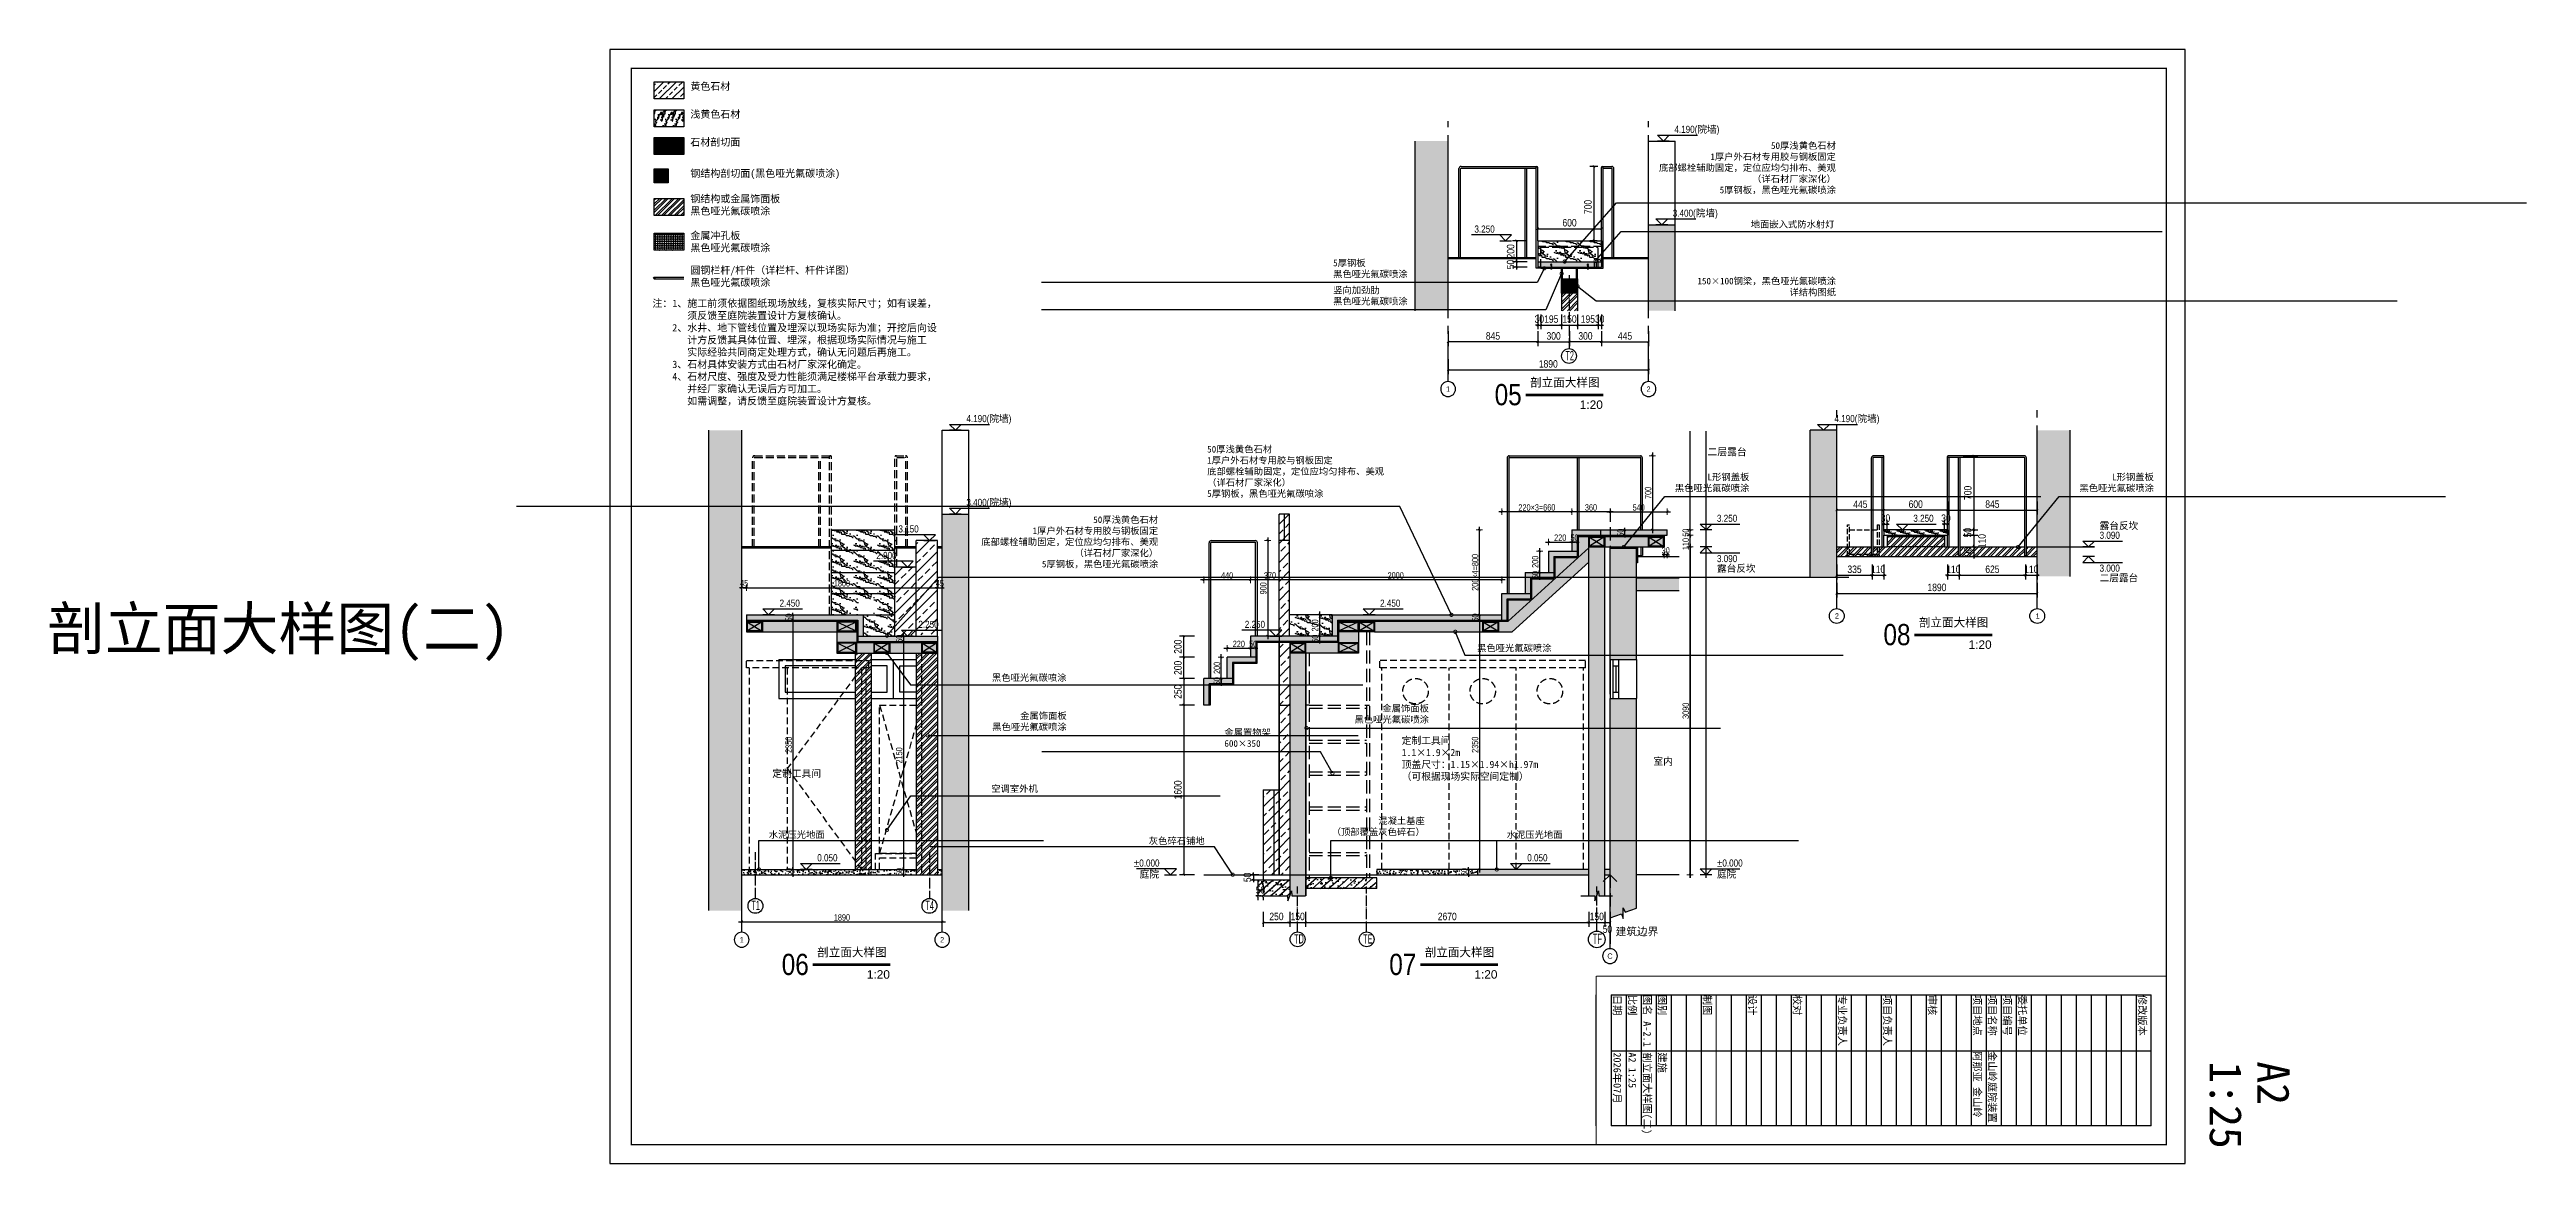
# Model space of a CAD drawing. Extents: x 9928 to 93764, y -101273 to -34887.
# Drawn here: x 67460 to 90813, y -77816 to -67315 of the extents above; entities that cross this region are included whole.
import ezdxf
from ezdxf import colors
from ezdxf.entities.mleader import LeaderData, LeaderLine
from ezdxf.enums import TextEntityAlignment as Align
from ezdxf.math import Vec2, Vec3

# ---------------------------------------------------------------- set-up
doc = ezdxf.new("R2010")
doc.units = 0
doc.header["$LTSCALE"] = 1000
doc.header["$MEASUREMENT"] = 0
for name, pattern in [('CENTER', [2, 1.25, -0.25, 0.25, -0.25]), ('DASH', [0.35, 0.25, -0.1]), ('DOTE', [2.42, 2, -0.2, 0.02, -0.2]), ('HIDDEN', [0.375, 0.25, -0.125])]:
    doc.linetypes.add(name, pattern=pattern)
doc.layers.add('_0', color=7, linetype='Continuous', lineweight=25)
for name, color, linetype in [('A', 163, 'CENTER'), ('A-ANNO-DIMS', 6, 'Continuous'), ('A-Anno-Lead', 2, 'Continuous'), ('A-ANNO-NOTE', 4, 'Continuous'), ('A-ANNO-SYMB', 4, 'Continuous'), ('A-DETL-144', 144, 'Continuous'), ('A-DETL-175', 175, 'Continuous'), ('A-DETL-30', 30, 'Continuous'), ('A-DETL-42', 42, 'Continuous'), ('A-DETL-PATT-251', 251, 'Continuous'), ('A-DETL-PATT-252', 252, 'Continuous'), ('A-FLOR-HRAL', 42, 'Continuous'), ('A-FLOR-STRS', 54, 'Continuous'), ('A-FURN-FREE', 91, 'Continuous'), ('A-FURN-PATT-251', 251, 'Continuous'), ('A-PRTN-PRHT', 216, 'Continuous'), ('A-SECT-005', 5, 'Continuous'), ('A-SECT-142', 42, 'Continuous'), ('A-SECT-146', 216, 'Continuous'), ('GL', 131, 'Continuous'), ('S-GRID-IDEN', 4, 'Continuous'), ('S-PATT-251', 251, 'Continuous'), ('SPACE_HATCH', 8, 'Continuous'), ('核对', 7, 'Continuous'), ('设备', 150, 'Continuous')]:
    doc.layers.add(name, color=color, linetype=linetype)
doc.layers.add('A-ANNO-NPLT', color=250, linetype='Continuous', plot=False)
doc.styles.add('DIM', font='ARIALN.TTF')
doc.styles.add('DIM_T3', font='ARIALN.TTF')
doc.styles.add('EN', font='ARIALN.TTF')
doc.styles.add('EN1', font='ARIALN.TTF')
doc.styles.get("Standard").update_dxf_attribs({"font": 'gbenor.shx', "bigfont": 'gbcbig.shx'})
doc.styles.add('TBLK-A1$0$EN', font='')
doc.styles.add('详图$0$vector-number', font='arial.ttf')
doc.styles.get('TBLK-A1$0$EN').set_extended_font_data('SimSun')
doc.dimstyles.new('_TCH_ARCH&&20', dxfattribs={"dimtxt": 70, "dimasz": 20, "dimexe": 40, "dimexo": 40, "dimgap": 20, "dimtad": 1, "dimdec": 0, "dimzin": 0, "dimdsep": 46, "dimtxsty": 'DIM_T3', "dimblk": 'ARCHTICK', "dimcen": 0.09, "dimclrd": 6, "dimclre": 6, "dimclrt": 6, "dimazin": 2, "dimtfac": 1, "dimtdec": 0, "dimtix": 1, "dimtmove": 2, "dimatfit": 3, "dimfxl": 100, "dimfxlon": 1, "dimtolj": 1, "dimtzin": 0, "dimarcsym": 0})
doc.dimstyles.new('DIM20', dxfattribs={"dimscale": 20, "dimtxt": 3, "dimasz": 1, "dimexe": 1.5, "dimexo": 1.5, "dimgap": 0.5, "dimtad": 1, "dimdec": 0, "dimzin": 3, "dimdsep": 46, "dimtxsty": 'DIM', "dimblk": 'ARCHTICK', "dimcen": 2.5, "dimdle": 1.5, "dimclrd": 256, "dimclre": 8, "dimclrt": 256, "dimadec": 0, "dimazin": 0, "dimtfac": 1, "dimtdec": 0, "dimtix": 1, "dimtmove": 2, "dimatfit": 3, "dimfxl": 1.5, "dimfxlon": 1, "dimtolj": 1, "dimtzin": 3, "dimlwe": 5, "dimarcsym": 0})
pattern_1 = [(45, (-29487.495, 35750.85), (-33.67596, 33.67596), []), (45, (-29465.044, 35750.85), (-33.67596, 33.67596), [])]
pattern_2 = [(45, (-4915.587, 19306.23), (-33.67596, 33.67596), []), (45, (-4893.136, 19306.23), (-33.67596, 33.67596), [])]
pattern_3 = [(50, (0, -165.78), (71.726018, -6.275213), [7.5, -82.5]), (355, (0, -165.78), (-13.875133, 75.219213), [6, -66]), (100.4514, (5.98, -166.3), (57.85094, 68.943954), [6.37402, -70.11421]), (46.1842, (0, -145.78), (106.724105, -16.5519), [11.25, -123.75]), (96.6356, (8.89, -147.16), (93.46627, 97.41179), [9.56103, -105.1713]), (351.1842, (0, -145.78), (93.4662, 97.41186), [9, -99]), (21, (10, -150.78), (59.690705, -40.26189), [7.5, -82.5]), (326, (10, -150.78), (24.331533, 72.515005), [6, -66]), (71.4514, (14.974, -154.135), (84.022263, 32.25305), [6.37402, -70.11421]), (37.5, (0, -165.78), (1.2159855, 33.2893854), [0, -65.2, 0, -67, 0, -66.25]), (7.5, (0, -165.78), (26.306954, 39.441171), [0, -38.2, 0, -63.7, 0, -25.25]), (327.5, (-22.3, -165.78), (53.3822436, -2.255487), [0, -25, 0, -78, 0, -103.5]), (317.5, (-32.3, -165.78), (58.318617, 10.010498), [0, -32.5, 0, -51.8, 0, -73.5])]

msp = doc.modelspace()

# ---------------------------------------------------------------- texts
at = {"layer": 'A-ANNO-DIMS', "insert": (82627.3, -75593), "char_height": 73.5, "attachment_point": 3}
msp.add_mtext('{\\fSimSun|b0|i0|c134|p2;建筑边界}', dxfattribs=at)
at = {"layer": 'A-ANNO-NOTE', "style": 'EN'}
for s, p in [('05', (81085.2, -70668.1)), ('08', (84750.9, -72930.3)), ('06', (74363.4, -76039.5)), ('07', (80091.6, -76039.5))]:
    msp.add_text(s, height=200, dxfattribs=at).set_placement(p)
at = {"layer": 'A-ANNO-NOTE', "style": '详图$0$vector-number'}
for p in [(81887.7, -70702.6), (85553.3, -72964.8), (75165.8, -76074), (80894, -76074)]:
    msp.add_text('1:20', height=80, rotation=0, dxfattribs=at).set_placement(p)
at = {"layer": 'A-ANNO-NOTE', "style": 'TBLK-A1$0$EN'}
for s, p in [('A-2.1', (82467, -76475.3)), ('剖立面大样图(二)', (82467, -76769)), ('建施', (82608.4, -76769))]:
    msp.add_text(s, height=70.71, rotation=270, dxfattribs=at).set_placement(p, align=Align.BOTTOM_LEFT)
at = {"layer": 'A-ANNO-NOTE', "attachment_point": 1}
for s, width, insert, char_height in [('{\\fSimSun|b0|i0|c134|p2;剖立面大样图}', 1103.02, (81419.1, -70413.3), 80), ('{\\fSimSun|b0|i0|c134|p2;剖立面大样图(二)}', 5618.249, (67436.5, -72572.8), 400), ('{\\fSimSun|b0|i0|c134|p2;剖立面大样图}', 1103.02, (85084.8, -72675.5), 80), ('{\\fSimSun|b0|i0|c134|p2;剖立面大样图}', 1103.02, (74697.3, -75784.6), 80), ('{\\fSimSun|b0|i0|c134|p2;剖立面大样图}', 1103.02, (80425.5, -75784.6), 80)]:
    msp.add_mtext_dynamic_manual_height_columns(s, width=width, gutter_width=1750, heights=[0], dxfattribs=dict(at, insert=insert, char_height=char_height))
at = {"layer": 'A-ANNO-NOTE', "char_height": 67.5, "attachment_point": 1, "style": 'DIM'}
for s, insert, width in [('{\\fSimSun|b0|i0|c134|p2;二层露台}', (83092.5, -71073.5), 385.48), ('{\\fSimSun|b0|i0|c134|p2;定制工具间\\P1.1×1.9×2m\\P顶盖尺寸：1.15×1.94×h1.97m\\P（可根据现场实际空间定制）}', (80208.6, -73795.4), 2001.475), ('{\\fSimSun|b0|i0|c134|p2;室内}', (82581.7, -73990.9), 345.944), ('{\\fSimSun|b0|i0|c134|p2;定制工具间}', (74273.8, -74106.3), 588.325)]:
    msp.add_mtext(s, dxfattribs=dict(at, insert=insert, width=width))
at = {"layer": 'GL', "color": 3, "style": 'DIM_T3', "width": 0.6}
for s, p in [('T2', (81752.3, -70243.7)), ('T1', (74076.9, -75427)), ('T4', (75718.1, -75427))]:
    msp.add_text(s, height=87.5, dxfattribs=at).set_placement(p)

# ---------------------------------------------------------------- blocks, each defined once
blk = doc.blocks.new('s8fasdf')
at = {"layer": '设备', "linetype": 'HIDDEN', "ltscale": 0.25}
for p, q in [((104774, -109415), (105119, -110622)), ((104774, -110815), (105119, -109607)), ((104734, -110965), (104734, -110815)), ((104734, -110815), (105119, -110815)), ((104774, -110965), (104774, -110855)), ((104774, -110855), (105119, -110855))]:
    blk.add_line(p, q, dxfattribs=at)
blk.add_lwpolyline([(105119, -110815), (104774, -110815), (104774, -109415), (105119, -109415)], dxfattribs=at)
blk = doc.blocks.new('TAG-COL')
blk.add_circle((0, 0), 4)
at = {"style": 'EN1'}
blk.add_attdef('NO', text='', height=2.19, dxfattribs=at).set_placement((0, 0), align=Align.MIDDLE_CENTER)
blk = doc.blocks.new('_ArchTick')
at = {"color": 0, "linetype": 'ByBlock', "const_width": 0.4}
blk.add_lwpolyline([(-0.5, -0.5), (0.5, 0.5)], dxfattribs=at)
blk = doc.blocks.new('*D41')
at = {"layer": 'A-ANNO-DIMS', "color": 6, "lineweight": -2, "transparency": 16777216}
for p, q in [((81491, -69104), (81491, -68964)), ((81491, -69004), (82091, -69004)), ((82091, -69104), (82091, -68964))]:
    blk.add_line(p, q, dxfattribs=at)
at = {"layer": 'Defpoints', "color": 0, "transparency": 16777216}
for p in [(82091, -69004), (81491, -69367), (82091, -69367)]:
    blk.add_point(p, dxfattribs=at)
at = {"layer": 'A-ANNO-DIMS', "color": 6, "lineweight": -2, "transparency": 16777216, "xscale": 20, "yscale": 20, "zscale": 20, "rotation": 180}
blk.add_blockref('_ArchTick', (81491, -69004), dxfattribs=at)
at = {"layer": 'A-ANNO-DIMS', "color": 6, "lineweight": -2, "transparency": 16777216, "xscale": 20, "yscale": 20, "zscale": 20}
blk.add_blockref('_ArchTick', (82091, -69004), dxfattribs=at)
at = {"layer": 'A-ANNO-DIMS', "color": 6, "transparency": 16777216, "insert": (81791, -68948), "char_height": 70, "attachment_point": 5, "style": 'DIM_T3'}
blk.add_mtext('\\A1;600', dxfattribs=at)
blk = doc.blocks.new('*D42')
at = {"layer": 'A-ANNO-DIMS', "color": 6, "lineweight": -2, "transparency": 16777216}
for p, q in [((82091, -69970), (82091, -70110)), ((82536, -69970), (82536, -70110)), ((82091, -70070), (82536, -70070))]:
    blk.add_line(p, q, dxfattribs=at)
at = {"layer": 'Defpoints', "color": 0, "transparency": 16777216}
for p in [(82536, -68967), (82091, -69367), (82536, -70070)]:
    blk.add_point(p, dxfattribs=at)
at = {"layer": 'A-ANNO-DIMS', "color": 6, "lineweight": -2, "transparency": 16777216, "xscale": 20, "yscale": 20, "zscale": 20, "rotation": 180}
blk.add_blockref('_ArchTick', (82091, -70070), dxfattribs=at)
at = {"layer": 'A-ANNO-DIMS', "color": 6, "lineweight": -2, "transparency": 16777216, "xscale": 20, "yscale": 20, "zscale": 20}
blk.add_blockref('_ArchTick', (82536, -70070), dxfattribs=at)
at = {"layer": 'A-ANNO-DIMS', "color": 6, "transparency": 16777216, "insert": (82314, -70015), "char_height": 70, "attachment_point": 5, "style": 'DIM_T3'}
blk.add_mtext('\\A1;445', dxfattribs=at)
blk = doc.blocks.new('*D9')
at = {"layer": 'A-ANNO-DIMS', "color": 6, "lineweight": -2, "transparency": 16777216}
for p, q in [((80646, -69970), (80646, -70110)), ((81491, -69970), (81491, -70110)), ((81491, -70070), (80646, -70070))]:
    blk.add_line(p, q, dxfattribs=at)
at = {"layer": 'Defpoints', "color": 0, "transparency": 16777216}
for p in [(80646, -68830), (81491, -68830), (80646, -70070)]:
    blk.add_point(p, dxfattribs=at)
at = {"layer": 'A-ANNO-DIMS', "color": 6, "lineweight": -2, "transparency": 16777216, "xscale": 20, "yscale": 20, "zscale": 20, "rotation": 180}
blk.add_blockref('_ArchTick', (80646, -70070), dxfattribs=at)
at = {"layer": 'A-ANNO-DIMS', "color": 6, "lineweight": -2, "transparency": 16777216, "xscale": 20, "yscale": 20, "zscale": 20}
blk.add_blockref('_ArchTick', (81491, -70070), dxfattribs=at)
at = {"layer": 'A-ANNO-DIMS', "color": 6, "transparency": 16777216, "insert": (81069, -70015), "char_height": 70, "attachment_point": 5, "style": 'DIM_T3'}
blk.add_mtext('\\A1;845', dxfattribs=at)
blk = doc.blocks.new('*D43')
at = {"layer": 'A-ANNO-DIMS', "color": 6, "lineweight": -2, "transparency": 16777216}
for p, q in [((81491, -69812), (81491, -69952)), ((81521, -69812), (81521, -69952)), ((81491, -69912), (81471, -69912)), ((81491, -69912), (81521, -69912)), ((81521, -69912), (81541, -69912))]:
    blk.add_line(p, q, dxfattribs=at)
at = {"layer": 'Defpoints', "color": 0, "transparency": 16777216}
for p in [(81491, -69367), (81521, -69372), (81521, -69912)]:
    blk.add_point(p, dxfattribs=at)
at = {"layer": 'A-ANNO-DIMS', "color": 6, "lineweight": -2, "transparency": 16777216, "xscale": 20, "yscale": 20, "zscale": 20}
blk.add_blockref('_ArchTick', (81491, -69912), dxfattribs=at)
at = {"layer": 'A-ANNO-DIMS', "color": 6, "lineweight": -2, "transparency": 16777216, "xscale": 20, "yscale": 20, "zscale": 20, "rotation": 180}
blk.add_blockref('_ArchTick', (81521, -69912), dxfattribs=at)
at = {"layer": 'A-ANNO-DIMS', "color": 6, "transparency": 16777216, "insert": (81506, -69856), "char_height": 70, "attachment_point": 5, "style": 'DIM_T3'}
blk.add_mtext('\\A1;30', dxfattribs=at)
blk = doc.blocks.new('*D44')
at = {"layer": 'A-ANNO-DIMS', "color": 6, "lineweight": -2, "transparency": 16777216}
for p, q in [((81521, -69812), (81521, -69952)), ((81716, -69812), (81716, -69952)), ((81521, -69912), (81716, -69912))]:
    blk.add_line(p, q, dxfattribs=at)
at = {"layer": 'Defpoints', "color": 0, "transparency": 16777216}
for p in [(81521, -69372), (81716, -69377), (81716, -69912)]:
    blk.add_point(p, dxfattribs=at)
at = {"layer": 'A-ANNO-DIMS', "color": 6, "lineweight": -2, "transparency": 16777216, "xscale": 20, "yscale": 20, "zscale": 20, "rotation": 180}
blk.add_blockref('_ArchTick', (81521, -69912), dxfattribs=at)
at = {"layer": 'A-ANNO-DIMS', "color": 6, "lineweight": -2, "transparency": 16777216, "xscale": 20, "yscale": 20, "zscale": 20}
blk.add_blockref('_ArchTick', (81716, -69912), dxfattribs=at)
at = {"layer": 'A-ANNO-DIMS', "color": 6, "transparency": 16777216, "insert": (81619, -69856), "char_height": 70, "attachment_point": 5, "style": 'DIM_T3'}
blk.add_mtext('\\A1;195', dxfattribs=at)
blk = doc.blocks.new('*D45')
at = {"layer": 'A-ANNO-DIMS', "color": 6, "lineweight": -2, "transparency": 16777216}
for p, q in [((81716, -69812), (81716, -69952)), ((81866, -69812), (81866, -69952)), ((81716, -69912), (81696, -69912)), ((81716, -69912), (81866, -69912)), ((81866, -69912), (81886, -69912))]:
    blk.add_line(p, q, dxfattribs=at)
at = {"layer": 'Defpoints', "color": 0, "transparency": 16777216}
for p in [(81716, -69377), (81866, -69377), (81866, -69912)]:
    blk.add_point(p, dxfattribs=at)
at = {"layer": 'A-ANNO-DIMS', "color": 6, "lineweight": -2, "transparency": 16777216, "xscale": 20, "yscale": 20, "zscale": 20}
blk.add_blockref('_ArchTick', (81716, -69912), dxfattribs=at)
at = {"layer": 'A-ANNO-DIMS', "color": 6, "lineweight": -2, "transparency": 16777216, "xscale": 20, "yscale": 20, "zscale": 20, "rotation": 180}
blk.add_blockref('_ArchTick', (81866, -69912), dxfattribs=at)
at = {"layer": 'A-ANNO-DIMS', "color": 6, "transparency": 16777216, "insert": (81791, -69856), "char_height": 70, "attachment_point": 5, "style": 'DIM_T3'}
blk.add_mtext('\\A1;150', dxfattribs=at)
blk = doc.blocks.new('*D46')
at = {"layer": 'A-ANNO-DIMS', "color": 6, "lineweight": -2, "transparency": 16777216}
for p, q in [((81866, -69812), (81866, -69952)), ((82061, -69812), (82061, -69952)), ((81866, -69912), (82061, -69912))]:
    blk.add_line(p, q, dxfattribs=at)
at = {"layer": 'Defpoints', "color": 0, "transparency": 16777216}
for p in [(81866, -69377), (82061, -69377), (82061, -69912)]:
    blk.add_point(p, dxfattribs=at)
at = {"layer": 'A-ANNO-DIMS', "color": 6, "lineweight": -2, "transparency": 16777216, "xscale": 20, "yscale": 20, "zscale": 20, "rotation": 180}
blk.add_blockref('_ArchTick', (81866, -69912), dxfattribs=at)
at = {"layer": 'A-ANNO-DIMS', "color": 6, "lineweight": -2, "transparency": 16777216, "xscale": 20, "yscale": 20, "zscale": 20}
blk.add_blockref('_ArchTick', (82061, -69912), dxfattribs=at)
at = {"layer": 'A-ANNO-DIMS', "color": 6, "transparency": 16777216, "insert": (81964, -69856), "char_height": 70, "attachment_point": 5, "style": 'DIM_T3'}
blk.add_mtext('\\A1;195', dxfattribs=at)
blk = doc.blocks.new('*D47')
at = {"layer": 'A-ANNO-DIMS', "color": 6, "lineweight": -2, "transparency": 16777216}
for p, q in [((82061, -69812), (82061, -69952)), ((82091, -69812), (82091, -69952)), ((82061, -69912), (82041, -69912)), ((82061, -69912), (82091, -69912)), ((82091, -69912), (82111, -69912))]:
    blk.add_line(p, q, dxfattribs=at)
at = {"layer": 'Defpoints', "color": 0, "transparency": 16777216}
for p in [(82061, -69377), (82091, -69367), (82091, -69912)]:
    blk.add_point(p, dxfattribs=at)
at = {"layer": 'A-ANNO-DIMS', "color": 6, "lineweight": -2, "transparency": 16777216, "xscale": 20, "yscale": 20, "zscale": 20}
blk.add_blockref('_ArchTick', (82061, -69912), dxfattribs=at)
at = {"layer": 'A-ANNO-DIMS', "color": 6, "lineweight": -2, "transparency": 16777216, "xscale": 20, "yscale": 20, "zscale": 20, "rotation": 180}
blk.add_blockref('_ArchTick', (82091, -69912), dxfattribs=at)
at = {"layer": 'A-ANNO-DIMS', "color": 6, "transparency": 16777216, "insert": (82076, -69856), "char_height": 70, "attachment_point": 5, "style": 'DIM_T3'}
blk.add_mtext('\\A1;30', dxfattribs=at)
blk = doc.blocks.new('*D10')
at = {"layer": 'A-ANNO-DIMS', "color": 6, "lineweight": -2, "transparency": 16777216}
for p, q in [((81491, -69970), (81491, -70110)), ((81791, -69970), (81791, -70110)), ((81491, -70070), (81791, -70070))]:
    blk.add_line(p, q, dxfattribs=at)
at = {"layer": 'Defpoints', "color": 0, "transparency": 16777216}
for p in [(81491, -69367), (81791, -69441), (81791, -70070)]:
    blk.add_point(p, dxfattribs=at)
at = {"layer": 'A-ANNO-DIMS', "color": 6, "lineweight": -2, "transparency": 16777216, "xscale": 20, "yscale": 20, "zscale": 20, "rotation": 180}
blk.add_blockref('_ArchTick', (81491, -70070), dxfattribs=at)
at = {"layer": 'A-ANNO-DIMS', "color": 6, "lineweight": -2, "transparency": 16777216, "xscale": 20, "yscale": 20, "zscale": 20}
blk.add_blockref('_ArchTick', (81791, -70070), dxfattribs=at)
at = {"layer": 'A-ANNO-DIMS', "color": 6, "transparency": 16777216, "insert": (81641, -70015), "char_height": 70, "attachment_point": 5, "style": 'DIM_T3'}
blk.add_mtext('\\A1;300', dxfattribs=at)
blk = doc.blocks.new('M12×130膨胀螺栓')
at = {"linetype": 'CENTER', "ltscale": 0.05}
blk.add_line((71, 0), (-68, 0), dxfattribs=at)
at = {"linetype": 'Continuous'}
for p, q in [((-59, -4), (-58, 5)), ((-57, 6), (-58, -6)), ((-57, -5), (-56, 5)), ((-55, 6), (-56, -6)), ((-55, -5), (-54, 5)), ((-53, 6), (-54, -6)), ((-42, -5), (-41, 5)), ((-40, 6), (-41, -6)), ((-40, -5), (-39, 5)), ((-38, 6), (-39, -6)), ((-38, -5), (-37, 5)), ((-36, 6), (-37, -6)), ((-36, -5), (-35, 5)), ((-34, 6), (-35, -6)), ((-34, -5), (-33, 5)), ((-32, 6), (-33, -6)), ((-32, -5), (-31, 5)), ((-30, 6), (-31, -6)), ((-30, -5), (-29, 5)), ((-28, 6), (-29, -6)), ((-28, -5), (-27, 5)), ((-26, 6), (-27, -6)), ((-26, -5), (-25, 5))]:
    blk.add_line(p, q, dxfattribs=at)
at = {"linetype": 'HIDDEN', "ltscale": 2}
for p, q in [((-42, 0), (-43, 1)), ((-42, -1), (-43, 0))]:
    blk.add_line(p, q, dxfattribs=at)
at = {"linetype": 'Continuous'}
for points in [[(-53, -5), (-54, -6), (-55, -5), (-56, -6), (-57, -5), (-58, -6), (-59, -4), (-63, -4), (-63, 5), (-58, 5), (-57, 6), (-56, 5), (-55, 6), (-54, 5), (-53, 6)], [(-44, 6), (-52, 6)], [(-24, 6), (-25, 5), (-26, 6), (-27, 5), (-28, 6), (-29, 5), (-30, 6), (-31, 5), (-32, 6), (-33, 5), (-34, 6), (-35, 5), (-36, 6), (-37, 5), (-38, 6), (-39, 5), (-40, 6), (-41, 5), (-42, 6)], [(28, 6), (-24, 6)], [(30, 5), (36, 5)], [(36, 6), (36, 1)], [(37, 7), (58, 9)], [(37, 1), (47, 2)], [(37, 1), (47, 1)], [(47, 3), (58, 4)], [(47, 3), (47, 2)], [(48, 3), (59, 3)], [(48, 2), (48, 2)], [(59, 4), (59, 8)], [(59, 7), (62, 7)], [(64, 5), (64, -5)], [(-44, -5), (-52, -5)], [(-25, -5), (-26, -5), (-27, -6), (-28, -5), (-29, -6), (-30, -5), (-31, -6), (-32, -5), (-33, -6), (-34, -5), (-35, -6), (-36, -5), (-37, -6), (-38, -5), (-39, -6), (-40, -5), (-41, -6), (-42, -5)], [(28, -5), (-25, -5)], [(30, -5), (36, -5)], [(36, -6), (36, -1)], [(37, -1), (47, -2)], [(37, -1), (47, -1)], [(37, -7), (58, -9)], [(47, -3), (47, -2)], [(47, -3), (58, -4)], [(48, -2), (48, -2)], [(48, -3), (59, -3)], [(59, -4), (59, -8)], [(59, -7), (62, -7)]]:
    blk.add_lwpolyline(points, dxfattribs=at)
for points in [[(-43, 8), (-43, -8), (-44, -11), (-52, -11), (-53, -8), (-53, 8), (-52, 11), (-44, 11)], [(-43, -11), (-43, 11), (-42, 11), (-42, -11)]]:
    blk.add_lwpolyline(points, close=True, dxfattribs=at)
for points in [[(-53, 8, 0.176175), (-52, 6, 0.181818), (-52, -5, 0.176175), (-53, -8)], [(-43, -8, 0.176175), (-44, -5, 0.181818), (-44, 6, 0.176175), (-43, 8)], [(37, 7, 0.387868), (36, 6, 0.387868)], [(36, 2, 0.446036), (37, 1, 0.446036)], [(36, 1, 0.440025), (37, 1, 0.440025)], [(47, 3, 0.388865), (47, 3, 0.388865)], [(47, 1, 0.388865), (48, 2, 0.388865)], [(47, 2, 0.388865), (47, 2, 0.388865)], [(48, 3, 0.388865), (48, 2, 0.388865)], [(59, 8, 0.441059), (58, 9, 0.441059)], [(58, 4, 0.328456), (59, 4, 0.328456)], [(59, 3, 0.388865), (59, 4, 0.388865)], [(64, 5, 0.435372), (62, 7, 0.435372)], [(37, -1, 0.446036), (36, -2, 0.446036)], [(37, -1, 0.440025), (36, -1, 0.440025)], [(36, -6, 0.387868), (37, -7, 0.387868)], [(48, -2, 0.388865), (47, -1, 0.388865)], [(47, -2, 0.388865), (47, -2, 0.388865)], [(47, -3, 0.388865), (47, -3, 0.388865)], [(48, -2, 0.388865), (48, -3, 0.388865)], [(59, -4, 0.328456), (58, -4, 0.328456)], [(58, -9, 0.441059), (59, -8, 0.441059)], [(59, -4, 0.388865), (59, -3, 0.388865)], [(62, -7, 0.435372), (64, -5, 0.435372)]]:
    blk.add_lwpolyline(points, format="xyb", dxfattribs=at)
blk.add_lwpolyline([(28, 6), (28, -6, 0.414214), (28, -6), (30, -6, 0.414214), (30, -6), (30, 6, 0.414214), (30, 7), (28, 7, 0.414214)], format="xyb", close=True, dxfattribs=at)
blk = doc.blocks.new('TAG-PLAN-ELEV')
blk.add_line((-1.66, 0), (9.6, 0))
for points in [[(-1.66, 0), (0, -1.66), (1.66, 0)], [(1.66, -1.66), (-1.66, -1.66)]]:
    blk.add_lwpolyline(points)
at = {"style": 'EN'}
for tag, p in [('LEVEL', (2.45, 0.65)), ('NAME', (2.45, -2.51))]:
    blk.add_attdef(tag, p, '', height=2, dxfattribs=at)
blk = doc.blocks.new('*D48')
at = {"layer": 'A-ANNO-DIMS', "color": 6, "lineweight": -2, "transparency": 16777216}
for p, q in [((81392, -69117), (81252, -69117)), ((81292, -69117), (81292, -69317)), ((81392, -69317), (81252, -69317))]:
    blk.add_line(p, q, dxfattribs=at)
at = {"layer": 'Defpoints', "color": 0, "transparency": 16777216}
for p in [(81491, -69117), (81292, -69317), (81491, -69317)]:
    blk.add_point(p, dxfattribs=at)
at = {"layer": 'A-ANNO-DIMS', "color": 6, "lineweight": -2, "transparency": 16777216, "xscale": 20, "yscale": 20, "zscale": 20}
for p, rotation in [((81292, -69117), 90), ((81292, -69317), 270)]:
    blk.add_blockref('_ArchTick', p, dxfattribs=dict(at, rotation=rotation))
at = {"layer": 'A-ANNO-DIMS', "color": 6, "transparency": 16777216, "insert": (81236, -69217), "char_height": 70, "attachment_point": 5, "rotation": 90, "style": 'DIM_T3'}
blk.add_mtext('\\A1;200', dxfattribs=at)
blk = doc.blocks.new('*D49')
at = {"layer": 'A-ANNO-DIMS', "color": 6, "lineweight": -2, "transparency": 16777216}
for p, q in [((81392, -69317), (81252, -69317)), ((81292, -69317), (81292, -69297)), ((81292, -69317), (81292, -69367)), ((81392, -69367), (81252, -69367)), ((81292, -69367), (81292, -69387))]:
    blk.add_line(p, q, dxfattribs=at)
at = {"layer": 'Defpoints', "color": 0, "transparency": 16777216}
for p in [(81491, -69317), (81292, -69367), (81506, -69367)]:
    blk.add_point(p, dxfattribs=at)
at = {"layer": 'A-ANNO-DIMS', "color": 6, "lineweight": -2, "transparency": 16777216, "xscale": 20, "yscale": 20, "zscale": 20}
for p, rotation in [((81292, -69317), 270), ((81292, -69367), 90)]:
    blk.add_blockref('_ArchTick', p, dxfattribs=dict(at, rotation=rotation))
at = {"layer": 'A-ANNO-DIMS', "color": 6, "transparency": 16777216, "insert": (81236, -69342), "char_height": 70, "attachment_point": 5, "rotation": 90, "style": 'DIM_T3'}
blk.add_mtext('\\A1;50', dxfattribs=at)
blk = doc.blocks.new('*D50')
at = {"layer": 'A-ANNO-DIMS', "color": 6, "lineweight": -2, "transparency": 16777216}
for p, q in [((82059, -68417), (81981, -68417)), ((82021, -68417), (82021, -69117)), ((82051, -69117), (81981, -69117))]:
    blk.add_line(p, q, dxfattribs=at)
at = {"layer": 'Defpoints', "color": 0, "transparency": 16777216}
for p in [(82099, -68417), (82021, -69117), (82091, -69117)]:
    blk.add_point(p, dxfattribs=at)
at = {"layer": 'A-ANNO-DIMS', "color": 6, "lineweight": -2, "transparency": 16777216, "xscale": 20, "yscale": 20, "zscale": 20}
for p, rotation in [((82021, -68417), 90), ((82021, -69117), 270)]:
    blk.add_blockref('_ArchTick', p, dxfattribs=dict(at, rotation=rotation))
at = {"layer": 'A-ANNO-DIMS', "color": 6, "transparency": 16777216, "insert": (81965, -68799), "char_height": 70, "attachment_point": 5, "rotation": 90, "style": 'DIM_T3'}
blk.add_mtext('\\A1;700', dxfattribs=at)
blk = doc.blocks.new('*D31')
at = {"layer": 'A-ANNO-DIMS', "color": 6, "lineweight": -2, "transparency": 16777216}
for p, q in [((79153, -75544), (79133, -75544)), ((79153, -75444), (79153, -75584)), ((79153, -75544), (79303, -75544)), ((79303, -75444), (79303, -75584)), ((79303, -75544), (79323, -75544))]:
    blk.add_line(p, q, dxfattribs=at)
at = {"layer": 'Defpoints', "color": 0, "transparency": 16777216}
for p in [(79153, -75049), (79303, -75049), (79303, -75544)]:
    blk.add_point(p, dxfattribs=at)
at = {"layer": 'A-ANNO-DIMS', "color": 6, "lineweight": -2, "transparency": 16777216, "xscale": 20, "yscale": 20, "zscale": 20}
blk.add_blockref('_ArchTick', (79153, -75544), dxfattribs=at)
at = {"layer": 'A-ANNO-DIMS', "color": 6, "lineweight": -2, "transparency": 16777216, "xscale": 20, "yscale": 20, "zscale": 20, "rotation": 180}
blk.add_blockref('_ArchTick', (79303, -75544), dxfattribs=at)
at = {"layer": 'A-ANNO-DIMS', "color": 6, "transparency": 16777216, "insert": (79228, -75488), "char_height": 70, "attachment_point": 5, "style": 'DIM_T3'}
blk.add_mtext('\\A1;150', dxfattribs=at)
blk = doc.blocks.new('*D32')
at = {"layer": 'A-ANNO-DIMS', "color": 6, "lineweight": -2, "transparency": 16777216}
for p, q in [((79303, -75444), (79303, -75584)), ((79303, -75544), (81973, -75544)), ((81973, -75444), (81973, -75584))]:
    blk.add_line(p, q, dxfattribs=at)
at = {"layer": 'Defpoints', "color": 0, "transparency": 16777216}
for p in [(81973, -74424), (79303, -75094), (81973, -75544)]:
    blk.add_point(p, dxfattribs=at)
at = {"layer": 'A-ANNO-DIMS', "color": 6, "lineweight": -2, "transparency": 16777216, "xscale": 20, "yscale": 20, "zscale": 20, "rotation": 180}
blk.add_blockref('_ArchTick', (79303, -75544), dxfattribs=at)
at = {"layer": 'A-ANNO-DIMS', "color": 6, "lineweight": -2, "transparency": 16777216, "xscale": 20, "yscale": 20, "zscale": 20}
blk.add_blockref('_ArchTick', (81973, -75544), dxfattribs=at)
at = {"layer": 'A-ANNO-DIMS', "color": 6, "transparency": 16777216, "insert": (80638, -75488), "char_height": 70, "attachment_point": 5, "style": 'DIM_T3'}
blk.add_mtext('\\A1;2670', dxfattribs=at)
blk = doc.blocks.new('*D33')
at = {"layer": 'A-ANNO-DIMS', "color": 6, "lineweight": -2, "transparency": 16777216}
for p, q in [((81973, -75544), (81953, -75544)), ((81973, -75444), (81973, -75584)), ((81973, -75544), (82123, -75544)), ((82123, -75444), (82123, -75584)), ((82123, -75544), (82143, -75544))]:
    blk.add_line(p, q, dxfattribs=at)
at = {"layer": 'Defpoints', "color": 0, "transparency": 16777216}
for p in [(81973, -74424), (82123, -74424), (82123, -75544)]:
    blk.add_point(p, dxfattribs=at)
at = {"layer": 'A-ANNO-DIMS', "color": 6, "lineweight": -2, "transparency": 16777216, "xscale": 20, "yscale": 20, "zscale": 20}
blk.add_blockref('_ArchTick', (81973, -75544), dxfattribs=at)
at = {"layer": 'A-ANNO-DIMS', "color": 6, "lineweight": -2, "transparency": 16777216, "xscale": 20, "yscale": 20, "zscale": 20, "rotation": 180}
blk.add_blockref('_ArchTick', (82123, -75544), dxfattribs=at)
at = {"layer": 'A-ANNO-DIMS', "color": 6, "transparency": 16777216, "insert": (82048, -75488), "char_height": 70, "attachment_point": 5, "style": 'DIM_T3'}
blk.add_mtext('\\A1;150', dxfattribs=at)
blk = doc.blocks.new('*D34')
at = {"layer": 'A-ANNO-DIMS', "color": 6, "lineweight": -2, "transparency": 16777216}
for p, q in [((82123, -75444), (82123, -75584)), ((82123, -75544), (82173, -75544)), ((82173, -75444), (82173, -75584))]:
    blk.add_line(p, q, dxfattribs=at)
at = {"layer": 'Defpoints', "color": 0, "transparency": 16777216}
for p in [(82123, -74424), (82173, -75004), (82173, -75544)]:
    blk.add_point(p, dxfattribs=at)
at = {"layer": 'A-ANNO-DIMS', "color": 6, "lineweight": -2, "transparency": 16777216, "xscale": 20, "yscale": 20, "zscale": 20, "rotation": 180}
blk.add_blockref('_ArchTick', (82123, -75544), dxfattribs=at)
at = {"layer": 'A-ANNO-DIMS', "color": 6, "lineweight": -2, "transparency": 16777216, "xscale": 20, "yscale": 20, "zscale": 20}
blk.add_blockref('_ArchTick', (82173, -75544), dxfattribs=at)
at = {"layer": 'A-ANNO-DIMS', "color": 6, "transparency": 16777216, "insert": (82148, -75608), "char_height": 70, "attachment_point": 5, "style": 'DIM_T3'}
blk.add_mtext('\\A1;50', dxfattribs=at)
blk = doc.blocks.new('*D123')
at = {"layer": 'A-ANNO-DIMS', "color": 8, "lineweight": 5, "transparency": 16777216}
for p, q in [((82898, -71894), (82958, -71894)), ((82898, -72004), (82958, -72004))]:
    blk.add_line(p, q, dxfattribs=at)
at = {"layer": 'A-ANNO-DIMS', "lineweight": -2, "transparency": 16777216}
blk.add_line((82928, -72034), (82928, -71864), dxfattribs=at)
at = {"layer": 'Defpoints', "color": 0, "transparency": 16777216}
for p in [(82713, -71894), (82928, -71894), (82683, -72004)]:
    blk.add_point(p, dxfattribs=at)
at = {"layer": 'A-ANNO-DIMS', "lineweight": -2, "transparency": 16777216, "xscale": 20, "yscale": 20, "zscale": 20}
for p, rotation in [((82928, -71894), 90), ((82928, -72004), 270)]:
    blk.add_blockref('_ArchTick', p, dxfattribs=dict(at, rotation=rotation))
at = {"layer": 'A-ANNO-DIMS', "transparency": 16777216, "insert": (82887, -71977), "char_height": 60, "attachment_point": 5, "rotation": 90, "style": 'DIM'}
blk.add_mtext('\\A1;110', dxfattribs=at)
blk = doc.blocks.new('*D124')
at = {"layer": 'A-ANNO-DIMS', "color": 8, "lineweight": 5, "transparency": 16777216}
for p, q in [((82898, -71844), (82958, -71844)), ((82898, -71894), (82958, -71894))]:
    blk.add_line(p, q, dxfattribs=at)
at = {"layer": 'A-ANNO-DIMS', "lineweight": -2, "transparency": 16777216}
for p, q in [((82928, -71844), (82928, -71824)), ((82928, -71894), (82928, -71844)), ((82928, -71894), (82928, -71914))]:
    blk.add_line(p, q, dxfattribs=at)
at = {"layer": 'Defpoints', "color": 0, "transparency": 16777216}
for p in [(82713, -71844), (82713, -71894), (82928, -71844)]:
    blk.add_point(p, dxfattribs=at)
at = {"layer": 'A-ANNO-DIMS', "lineweight": -2, "transparency": 16777216, "xscale": 20, "yscale": 20, "zscale": 20}
for p, rotation in [((82928, -71844), 270), ((82928, -71894), 90)]:
    blk.add_blockref('_ArchTick', p, dxfattribs=dict(at, rotation=rotation))
at = {"layer": 'A-ANNO-DIMS', "transparency": 16777216, "insert": (82887, -71869), "char_height": 60, "attachment_point": 5, "rotation": 90, "style": 'DIM'}
blk.add_mtext('\\A1;50', dxfattribs=at)
blk = doc.blocks.new('*D125')
at = {"layer": 'A-ANNO-DIMS', "color": 8, "lineweight": 5, "transparency": 16777216}
for p, q in [((82898, -72004), (82958, -72004)), ((82898, -75094), (82958, -75094))]:
    blk.add_line(p, q, dxfattribs=at)
at = {"layer": 'A-ANNO-DIMS', "lineweight": -2, "transparency": 16777216}
blk.add_line((82928, -71974), (82928, -75124), dxfattribs=at)
at = {"layer": 'Defpoints', "color": 0, "transparency": 16777216}
for p in [(82683, -72004), (82519, -75094), (82928, -75094)]:
    blk.add_point(p, dxfattribs=at)
at = {"layer": 'A-ANNO-DIMS', "lineweight": -2, "transparency": 16777216, "xscale": 20, "yscale": 20, "zscale": 20}
for p, rotation in [((82928, -72004), 90), ((82928, -75094), 270)]:
    blk.add_blockref('_ArchTick', p, dxfattribs=dict(at, rotation=rotation))
at = {"layer": 'A-ANNO-DIMS', "transparency": 16777216, "insert": (82887, -73549), "char_height": 60, "attachment_point": 5, "rotation": 90, "style": 'DIM'}
blk.add_mtext('\\A1;3090', dxfattribs=at)
blk = doc.blocks.new('*D126')
at = {"layer": 'A-ANNO-DIMS', "color": 8, "lineweight": 5, "transparency": 16777216}
for p, q in [((78533, -73044), (78477, -73044)), ((78533, -73244), (78477, -73244))]:
    blk.add_line(p, q, dxfattribs=at)
at = {"layer": 'A-ANNO-DIMS', "lineweight": -2, "transparency": 16777216}
blk.add_line((78507, -73274), (78507, -73014), dxfattribs=at)
at = {"layer": 'Defpoints', "color": 0, "transparency": 16777216}
for p in [(78507, -73044), (78563, -73044), (78563, -73244)]:
    blk.add_point(p, dxfattribs=at)
at = {"layer": 'A-ANNO-DIMS', "lineweight": -2, "transparency": 16777216, "xscale": 20, "yscale": 20, "zscale": 20}
for p, rotation in [((78507, -73044), 90), ((78507, -73244), 270)]:
    blk.add_blockref('_ArchTick', p, dxfattribs=dict(at, rotation=rotation))
at = {"layer": 'A-ANNO-DIMS', "transparency": 16777216, "insert": (78467, -73144), "char_height": 60, "attachment_point": 5, "rotation": 90, "style": 'DIM'}
blk.add_mtext('\\A1;200', dxfattribs=at)
blk = doc.blocks.new('*D127')
at = {"layer": 'A-ANNO-DIMS', "lineweight": -2, "transparency": 16777216}
blk.add_line((78533, -72959), (78813, -72959), dxfattribs=at)
at = {"layer": 'A-ANNO-DIMS', "color": 8, "lineweight": 5, "transparency": 16777216}
for p, q in [((78563, -72989), (78563, -72929)), ((78783, -72989), (78783, -72929))]:
    blk.add_line(p, q, dxfattribs=at)
at = {"layer": 'Defpoints', "color": 0, "transparency": 16777216}
for p in [(78563, -73044), (78783, -72959), (78783, -73044)]:
    blk.add_point(p, dxfattribs=at)
at = {"layer": 'A-ANNO-DIMS', "lineweight": -2, "transparency": 16777216, "xscale": 20, "yscale": 20, "zscale": 20, "rotation": 180}
blk.add_blockref('_ArchTick', (78563, -72959), dxfattribs=at)
at = {"layer": 'A-ANNO-DIMS', "lineweight": -2, "transparency": 16777216, "xscale": 20, "yscale": 20, "zscale": 20}
blk.add_blockref('_ArchTick', (78783, -72959), dxfattribs=at)
at = {"layer": 'A-ANNO-DIMS', "transparency": 16777216, "insert": (78673, -72919), "char_height": 60, "attachment_point": 5, "style": 'DIM'}
blk.add_mtext('\\A1;220', dxfattribs=at)
blk = doc.blocks.new('*D128')
at = {"layer": 'A-ANNO-DIMS', "color": 8, "lineweight": 5, "transparency": 16777216}
for p, q in [((80971, -71844), (80911, -71844)), ((80971, -72644), (80911, -72644))]:
    blk.add_line(p, q, dxfattribs=at)
at = {"layer": 'A-ANNO-DIMS', "lineweight": -2, "transparency": 16777216}
blk.add_line((80941, -72674), (80941, -71814), dxfattribs=at)
at = {"layer": 'Defpoints', "color": 0, "transparency": 16777216}
for p in [(80941, -71844), (81813, -71844), (81153, -72644)]:
    blk.add_point(p, dxfattribs=at)
at = {"layer": 'A-ANNO-DIMS', "lineweight": -2, "transparency": 16777216, "xscale": 20, "yscale": 20, "zscale": 20}
for p, rotation in [((80941, -71844), 90), ((80941, -72644), 270)]:
    blk.add_blockref('_ArchTick', p, dxfattribs=dict(at, rotation=rotation))
at = {"layer": 'A-ANNO-DIMS', "transparency": 16777216, "insert": (80901, -72244), "char_height": 60, "attachment_point": 5, "rotation": 90, "style": 'DIM'}
blk.add_mtext('\\A1;200×4=800', dxfattribs=at)
blk = doc.blocks.new('*D129')
at = {"layer": 'A-ANNO-DIMS', "color": 8, "lineweight": 5, "transparency": 16777216}
for p, q in [((81539, -72044), (81479, -72044)), ((81539, -72244), (81479, -72244))]:
    blk.add_line(p, q, dxfattribs=at)
at = {"layer": 'A-ANNO-DIMS', "lineweight": -2, "transparency": 16777216}
blk.add_line((81509, -72014), (81509, -72274), dxfattribs=at)
at = {"layer": 'Defpoints', "color": 0, "transparency": 16777216}
for p in [(81593, -72044), (81509, -72244), (81593, -72244)]:
    blk.add_point(p, dxfattribs=at)
at = {"layer": 'A-ANNO-DIMS', "lineweight": -2, "transparency": 16777216, "xscale": 20, "yscale": 20, "zscale": 20}
for p, rotation in [((81509, -72044), 90), ((81509, -72244), 270)]:
    blk.add_blockref('_ArchTick', p, dxfattribs=dict(at, rotation=rotation))
at = {"layer": 'A-ANNO-DIMS', "transparency": 16777216, "insert": (81468, -72144), "char_height": 60, "attachment_point": 5, "rotation": 90, "style": 'DIM'}
blk.add_mtext('\\A1;200', dxfattribs=at)
blk = doc.blocks.new('*D130')
at = {"layer": 'A-ANNO-DIMS', "color": 8, "lineweight": 5, "transparency": 16777216}
for p, q in [((81593, -71988), (81593, -71928)), ((81813, -71988), (81813, -71928))]:
    blk.add_line(p, q, dxfattribs=at)
at = {"layer": 'A-ANNO-DIMS', "lineweight": -2, "transparency": 16777216}
blk.add_line((81563, -71958), (81843, -71958), dxfattribs=at)
at = {"layer": 'Defpoints', "color": 0, "transparency": 16777216}
for p in [(81593, -72044), (81813, -71958), (81813, -72044)]:
    blk.add_point(p, dxfattribs=at)
at = {"layer": 'A-ANNO-DIMS', "lineweight": -2, "transparency": 16777216, "xscale": 20, "yscale": 20, "zscale": 20, "rotation": 180}
blk.add_blockref('_ArchTick', (81593, -71958), dxfattribs=at)
at = {"layer": 'A-ANNO-DIMS', "lineweight": -2, "transparency": 16777216, "xscale": 20, "yscale": 20, "zscale": 20}
blk.add_blockref('_ArchTick', (81813, -71958), dxfattribs=at)
at = {"layer": 'A-ANNO-DIMS', "transparency": 16777216, "insert": (81703, -71917), "char_height": 60, "attachment_point": 5, "style": 'DIM'}
blk.add_mtext('\\A1;220', dxfattribs=at)
blk = doc.blocks.new('*D35')
at = {"layer": 'A-ANNO-DIMS', "color": 8, "lineweight": 5, "transparency": 16777216}
for p, q in [((80971, -72694), (80911, -72694)), ((80971, -75044), (80911, -75044))]:
    blk.add_line(p, q, dxfattribs=at)
at = {"layer": 'A-ANNO-DIMS', "lineweight": -2, "transparency": 16777216}
blk.add_line((80941, -72664), (80941, -75074), dxfattribs=at)
at = {"layer": 'Defpoints', "color": 0, "transparency": 16777216}
for p in [(81153, -72694), (80941, -75044), (81153, -75044)]:
    blk.add_point(p, dxfattribs=at)
at = {"layer": 'A-ANNO-DIMS', "lineweight": -2, "transparency": 16777216, "xscale": 20, "yscale": 20, "zscale": 20}
for p, rotation in [((80941, -72694), 90), ((80941, -75044), 270)]:
    blk.add_blockref('_ArchTick', p, dxfattribs=dict(at, rotation=rotation))
at = {"layer": 'A-ANNO-DIMS', "transparency": 16777216, "insert": (80901, -73869), "char_height": 60, "attachment_point": 5, "rotation": 90, "style": 'DIM'}
blk.add_mtext('\\A1;2350', dxfattribs=at)
blk = doc.blocks.new('*D131')
at = {"layer": 'A-ANNO-DIMS', "lineweight": -2, "transparency": 16777216}
blk.add_line((79433, -72614), (79433, -72874), dxfattribs=at)
at = {"layer": 'A-ANNO-DIMS', "color": 8, "lineweight": 5, "transparency": 16777216}
for p, q in [((79463, -72644), (79403, -72644)), ((79463, -72844), (79403, -72844))]:
    blk.add_line(p, q, dxfattribs=at)
at = {"layer": 'Defpoints', "color": 0, "transparency": 16777216}
for p in [(79433, -72844), (79552, -72644), (79552, -72844)]:
    blk.add_point(p, dxfattribs=at)
at = {"layer": 'A-ANNO-DIMS', "lineweight": -2, "transparency": 16777216, "xscale": 20, "yscale": 20, "zscale": 20}
for p, rotation in [((79433, -72644), 90), ((79433, -72844), 270)]:
    blk.add_blockref('_ArchTick', p, dxfattribs=dict(at, rotation=rotation))
at = {"layer": 'A-ANNO-DIMS', "transparency": 16777216, "insert": (79392, -72744), "char_height": 60, "attachment_point": 5, "rotation": 90, "style": 'DIM'}
blk.add_mtext('\\A1;200', dxfattribs=at)
blk = doc.blocks.new('*D132')
at = {"layer": 'A-ANNO-DIMS', "lineweight": -2, "transparency": 16777216}
blk.add_line((82143, -71672), (82743, -71672), dxfattribs=at)
at = {"layer": 'A-ANNO-DIMS', "color": 8, "lineweight": 5, "transparency": 16777216}
for p, q in [((82173, -71702), (82173, -71642)), ((82713, -71702), (82713, -71642))]:
    blk.add_line(p, q, dxfattribs=at)
at = {"layer": 'Defpoints', "color": 0, "transparency": 16777216}
for p in [(82713, -71672), (82713, -71844), (82173, -72004)]:
    blk.add_point(p, dxfattribs=at)
at = {"layer": 'A-ANNO-DIMS', "lineweight": -2, "transparency": 16777216, "xscale": 20, "yscale": 20, "zscale": 20, "rotation": 180}
blk.add_blockref('_ArchTick', (82173, -71672), dxfattribs=at)
at = {"layer": 'A-ANNO-DIMS', "lineweight": -2, "transparency": 16777216, "xscale": 20, "yscale": 20, "zscale": 20}
blk.add_blockref('_ArchTick', (82713, -71672), dxfattribs=at)
at = {"layer": 'A-ANNO-DIMS', "transparency": 16777216, "insert": (82443, -71632), "char_height": 60, "attachment_point": 5, "style": 'DIM'}
blk.add_mtext('\\A1;540', dxfattribs=at)
blk = doc.blocks.new('*D133')
at = {"layer": 'A-ANNO-DIMS', "lineweight": -2, "transparency": 16777216}
blk.add_line((82203, -71672), (81783, -71672), dxfattribs=at)
at = {"layer": 'A-ANNO-DIMS', "color": 8, "lineweight": 5, "transparency": 16777216}
for p, q in [((81813, -71702), (81813, -71642)), ((82173, -71702), (82173, -71642))]:
    blk.add_line(p, q, dxfattribs=at)
at = {"layer": 'Defpoints', "color": 0, "transparency": 16777216}
for p in [(81813, -71672), (81813, -71844), (82173, -71844)]:
    blk.add_point(p, dxfattribs=at)
at = {"layer": 'A-ANNO-DIMS', "lineweight": -2, "transparency": 16777216, "xscale": 20, "yscale": 20, "zscale": 20, "rotation": 180}
blk.add_blockref('_ArchTick', (81813, -71672), dxfattribs=at)
at = {"layer": 'A-ANNO-DIMS', "lineweight": -2, "transparency": 16777216, "xscale": 20, "yscale": 20, "zscale": 20}
blk.add_blockref('_ArchTick', (82173, -71672), dxfattribs=at)
at = {"layer": 'A-ANNO-DIMS', "transparency": 16777216, "insert": (81993, -71632), "char_height": 60, "attachment_point": 5, "style": 'DIM'}
blk.add_mtext('\\A1;360', dxfattribs=at)
blk = doc.blocks.new('*D134')
at = {"layer": 'A-ANNO-DIMS', "lineweight": -2, "transparency": 16777216}
blk.add_line((81843, -71672), (81123, -71672), dxfattribs=at)
at = {"layer": 'A-ANNO-DIMS', "color": 8, "lineweight": 5, "transparency": 16777216}
for p, q in [((81153, -71702), (81153, -71642)), ((81813, -71702), (81813, -71642))]:
    blk.add_line(p, q, dxfattribs=at)
at = {"layer": 'Defpoints', "color": 0, "transparency": 16777216}
for p in [(81153, -71672), (81813, -71844), (81153, -72444)]:
    blk.add_point(p, dxfattribs=at)
at = {"layer": 'A-ANNO-DIMS', "lineweight": -2, "transparency": 16777216, "xscale": 20, "yscale": 20, "zscale": 20, "rotation": 180}
blk.add_blockref('_ArchTick', (81153, -71672), dxfattribs=at)
at = {"layer": 'A-ANNO-DIMS', "lineweight": -2, "transparency": 16777216, "xscale": 20, "yscale": 20, "zscale": 20}
blk.add_blockref('_ArchTick', (81813, -71672), dxfattribs=at)
at = {"layer": 'A-ANNO-DIMS', "transparency": 16777216, "insert": (81483, -71632), "char_height": 60, "attachment_point": 5, "style": 'DIM'}
blk.add_mtext('\\A1;220×3=660', dxfattribs=at)
blk = doc.blocks.new('*D135')
at = {"layer": 'A-ANNO-DIMS', "lineweight": -2, "transparency": 16777216}
blk.add_line((81183, -72314), (79122, -72314), dxfattribs=at)
at = {"layer": 'A-ANNO-DIMS', "color": 8, "lineweight": 5, "transparency": 16777216}
for p, q in [((79152, -72344), (79152, -72284)), ((81153, -72344), (81153, -72284))]:
    blk.add_line(p, q, dxfattribs=at)
at = {"layer": 'Defpoints', "color": 0, "transparency": 16777216}
for p in [(79152, -72314), (81153, -72444), (79152, -72644)]:
    blk.add_point(p, dxfattribs=at)
at = {"layer": 'A-ANNO-DIMS', "lineweight": -2, "transparency": 16777216, "xscale": 20, "yscale": 20, "zscale": 20, "rotation": 180}
blk.add_blockref('_ArchTick', (79152, -72314), dxfattribs=at)
at = {"layer": 'A-ANNO-DIMS', "lineweight": -2, "transparency": 16777216, "xscale": 20, "yscale": 20, "zscale": 20}
blk.add_blockref('_ArchTick', (81153, -72314), dxfattribs=at)
at = {"layer": 'A-ANNO-DIMS', "transparency": 16777216, "insert": (80152, -72273), "char_height": 60, "attachment_point": 5, "style": 'DIM'}
blk.add_mtext('\\A1;2000', dxfattribs=at)
blk = doc.blocks.new('*D136')
at = {"layer": 'A-ANNO-DIMS', "lineweight": -2, "transparency": 16777216}
blk.add_line((79182, -72314), (78753, -72314), dxfattribs=at)
at = {"layer": 'A-ANNO-DIMS', "color": 8, "lineweight": 5, "transparency": 16777216}
for p, q in [((78783, -72344), (78783, -72284)), ((79152, -72344), (79152, -72284))]:
    blk.add_line(p, q, dxfattribs=at)
at = {"layer": 'Defpoints', "color": 0, "transparency": 16777216}
for p in [(78783, -72314), (78783, -72844), (79152, -72644)]:
    blk.add_point(p, dxfattribs=at)
at = {"layer": 'A-ANNO-DIMS', "lineweight": -2, "transparency": 16777216, "xscale": 20, "yscale": 20, "zscale": 20, "rotation": 180}
blk.add_blockref('_ArchTick', (78783, -72314), dxfattribs=at)
at = {"layer": 'A-ANNO-DIMS', "lineweight": -2, "transparency": 16777216, "xscale": 20, "yscale": 20, "zscale": 20}
blk.add_blockref('_ArchTick', (79152, -72314), dxfattribs=at)
at = {"layer": 'A-ANNO-DIMS', "transparency": 16777216, "insert": (78967, -72273), "char_height": 60, "attachment_point": 5, "style": 'DIM'}
blk.add_mtext('\\A1;370', dxfattribs=at)
blk = doc.blocks.new('*D36')
at = {"layer": 'A-ANNO-DIMS', "lineweight": -2, "transparency": 16777216}
blk.add_line((78813, -72314), (78313, -72314), dxfattribs=at)
at = {"layer": 'A-ANNO-DIMS', "color": 8, "lineweight": 5, "transparency": 16777216}
for p, q in [((78343, -72344), (78343, -72284)), ((78783, -72344), (78783, -72284))]:
    blk.add_line(p, q, dxfattribs=at)
at = {"layer": 'Defpoints', "color": 0, "transparency": 16777216}
for p in [(78343, -72314), (78783, -72844), (78343, -73244)]:
    blk.add_point(p, dxfattribs=at)
at = {"layer": 'A-ANNO-DIMS', "lineweight": -2, "transparency": 16777216, "xscale": 20, "yscale": 20, "zscale": 20, "rotation": 180}
blk.add_blockref('_ArchTick', (78343, -72314), dxfattribs=at)
at = {"layer": 'A-ANNO-DIMS', "lineweight": -2, "transparency": 16777216, "xscale": 20, "yscale": 20, "zscale": 20}
blk.add_blockref('_ArchTick', (78783, -72314), dxfattribs=at)
at = {"layer": 'A-ANNO-DIMS', "transparency": 16777216, "insert": (78563, -72273), "char_height": 60, "attachment_point": 5, "style": 'DIM'}
blk.add_mtext('\\A1;440', dxfattribs=at)
blk = doc.blocks.new('*D137')
at = {"layer": 'A-ANNO-DIMS', "color": 8, "lineweight": 5, "transparency": 16777216}
for p, q in [((82282, -71844), (82342, -71844)), ((82282, -71894), (82342, -71894))]:
    blk.add_line(p, q, dxfattribs=at)
at = {"layer": 'A-ANNO-DIMS', "lineweight": -2, "transparency": 16777216}
for p, q in [((82312, -71844), (82312, -71824)), ((82312, -71894), (82312, -71844)), ((82312, -71894), (82312, -71914))]:
    blk.add_line(p, q, dxfattribs=at)
at = {"layer": 'Defpoints', "color": 0, "transparency": 16777216}
for p in [(82173, -71844), (82173, -71894), (82312, -71844)]:
    blk.add_point(p, dxfattribs=at)
at = {"layer": 'A-ANNO-DIMS', "lineweight": -2, "transparency": 16777216, "xscale": 20, "yscale": 20, "zscale": 20}
for p, rotation in [((82312, -71844), 270), ((82312, -71894), 90)]:
    blk.add_blockref('_ArchTick', p, dxfattribs=dict(at, rotation=rotation))
at = {"layer": 'A-ANNO-DIMS', "transparency": 16777216, "insert": (82271, -71869), "char_height": 60, "attachment_point": 5, "rotation": 90, "style": 'DIM'}
blk.add_mtext('\\A1;50', dxfattribs=at)
blk = doc.blocks.new('*D138')
at = {"layer": 'A-ANNO-DIMS', "color": 8, "lineweight": 5, "transparency": 16777216}
for p, q in [((81813, -71928), (81813, -71988)), ((81863, -71928), (81863, -71988))]:
    blk.add_line(p, q, dxfattribs=at)
at = {"layer": 'A-ANNO-DIMS', "lineweight": -2, "transparency": 16777216}
for p, q in [((81813, -71958), (81793, -71958)), ((81863, -71958), (81813, -71958)), ((81863, -71958), (81883, -71958))]:
    blk.add_line(p, q, dxfattribs=at)
at = {"layer": 'Defpoints', "color": 0, "transparency": 16777216}
for p in [(81813, -71894), (81863, -71894), (81813, -71958)]:
    blk.add_point(p, dxfattribs=at)
at = {"layer": 'A-ANNO-DIMS', "lineweight": -2, "transparency": 16777216, "xscale": 20, "yscale": 20, "zscale": 20}
blk.add_blockref('_ArchTick', (81813, -71958), dxfattribs=at)
at = {"layer": 'A-ANNO-DIMS', "lineweight": -2, "transparency": 16777216, "xscale": 20, "yscale": 20, "zscale": 20, "rotation": 180}
blk.add_blockref('_ArchTick', (81863, -71958), dxfattribs=at)
at = {"layer": 'A-ANNO-DIMS', "transparency": 16777216, "insert": (81838, -71917), "char_height": 60, "attachment_point": 5, "style": 'DIM'}
blk.add_mtext('\\A1;50', dxfattribs=at)
blk = doc.blocks.new('*D139')
at = {"layer": 'A-ANNO-DIMS', "color": 8, "lineweight": 5, "transparency": 16777216}
for p, q in [((81539, -72244), (81479, -72244)), ((81539, -72294), (81479, -72294))]:
    blk.add_line(p, q, dxfattribs=at)
at = {"layer": 'A-ANNO-DIMS', "lineweight": -2, "transparency": 16777216}
for p, q in [((81509, -72244), (81509, -72224)), ((81509, -72244), (81509, -72294)), ((81509, -72294), (81509, -72314))]:
    blk.add_line(p, q, dxfattribs=at)
at = {"layer": 'Defpoints', "color": 0, "transparency": 16777216}
for p in [(81509, -72294), (81593, -72244), (81593, -72294)]:
    blk.add_point(p, dxfattribs=at)
at = {"layer": 'A-ANNO-DIMS', "lineweight": -2, "transparency": 16777216, "xscale": 20, "yscale": 20, "zscale": 20}
for p, rotation in [((81509, -72244), 270), ((81509, -72294), 90)]:
    blk.add_blockref('_ArchTick', p, dxfattribs=dict(at, rotation=rotation))
at = {"layer": 'A-ANNO-DIMS', "transparency": 16777216, "insert": (81468, -72269), "char_height": 60, "attachment_point": 5, "rotation": 90, "style": 'DIM'}
blk.add_mtext('\\A1;50', dxfattribs=at)
blk = doc.blocks.new('*D112')
at = {"layer": 'A-ANNO-DIMS', "lineweight": -2, "transparency": 16777216}
for p, q in [((78783, -72959), (78763, -72959)), ((78833, -72959), (78783, -72959)), ((78833, -72959), (78853, -72959))]:
    blk.add_line(p, q, dxfattribs=at)
at = {"layer": 'A-ANNO-DIMS', "color": 8, "lineweight": 5, "transparency": 16777216}
for p, q in [((78783, -72929), (78783, -72989)), ((78833, -72929), (78833, -72989))]:
    blk.add_line(p, q, dxfattribs=at)
at = {"layer": 'Defpoints', "color": 0, "transparency": 16777216}
for p in [(78783, -72894), (78783, -72959), (78833, -72894)]:
    blk.add_point(p, dxfattribs=at)
at = {"layer": 'A-ANNO-DIMS', "lineweight": -2, "transparency": 16777216, "xscale": 20, "yscale": 20, "zscale": 20}
blk.add_blockref('_ArchTick', (78783, -72959), dxfattribs=at)
at = {"layer": 'A-ANNO-DIMS', "lineweight": -2, "transparency": 16777216, "xscale": 20, "yscale": 20, "zscale": 20, "rotation": 180}
blk.add_blockref('_ArchTick', (78833, -72959), dxfattribs=at)
at = {"layer": 'A-ANNO-DIMS', "transparency": 16777216, "insert": (78808, -72919), "char_height": 60, "attachment_point": 5, "style": 'DIM'}
blk.add_mtext('\\A1;50', dxfattribs=at)
blk = doc.blocks.new('*D27')
at = {"layer": 'A-ANNO-DIMS', "color": 8, "lineweight": 5, "transparency": 16777216}
for p, q in [((78533, -73244), (78477, -73244)), ((78533, -73294), (78477, -73294))]:
    blk.add_line(p, q, dxfattribs=at)
at = {"layer": 'A-ANNO-DIMS', "lineweight": -2, "transparency": 16777216}
for p, q in [((78507, -73244), (78507, -73224)), ((78507, -73244), (78507, -73294)), ((78507, -73294), (78507, -73314))]:
    blk.add_line(p, q, dxfattribs=at)
at = {"layer": 'Defpoints', "color": 0, "transparency": 16777216}
for p in [(78507, -73294), (78563, -73244), (78563, -73294)]:
    blk.add_point(p, dxfattribs=at)
at = {"layer": 'A-ANNO-DIMS', "lineweight": -2, "transparency": 16777216, "xscale": 20, "yscale": 20, "zscale": 20}
for p, rotation in [((78507, -73244), 270), ((78507, -73294), 90)]:
    blk.add_blockref('_ArchTick', p, dxfattribs=dict(at, rotation=rotation))
at = {"layer": 'A-ANNO-DIMS', "transparency": 16777216, "insert": (78467, -73269), "char_height": 60, "attachment_point": 5, "rotation": 90, "style": 'DIM'}
blk.add_mtext('\\A1;50', dxfattribs=at)
blk = doc.blocks.new('*D28')
at = {"layer": 'A-ANNO-DIMS', "color": 6, "lineweight": -2, "transparency": 16777216}
for p, q in [((78254, -73244), (78114, -73244)), ((78154, -73244), (78154, -73494)), ((78254, -73494), (78114, -73494))]:
    blk.add_line(p, q, dxfattribs=at)
at = {"layer": 'Defpoints', "color": 0, "transparency": 16777216}
for p in [(78343, -73244), (78154, -73494), (78403, -73494)]:
    blk.add_point(p, dxfattribs=at)
at = {"layer": 'A-ANNO-DIMS', "color": 6, "lineweight": -2, "transparency": 16777216, "xscale": 20, "yscale": 20, "zscale": 20}
for p, rotation in [((78154, -73244), 90), ((78154, -73494), 270)]:
    blk.add_blockref('_ArchTick', p, dxfattribs=dict(at, rotation=rotation))
at = {"layer": 'A-ANNO-DIMS', "color": 6, "transparency": 16777216, "insert": (78099, -73369), "char_height": 70, "attachment_point": 5, "rotation": 90, "style": 'DIM_T3'}
blk.add_mtext('\\A1;250', dxfattribs=at)
blk = doc.blocks.new('*D29')
at = {"layer": 'A-ANNO-DIMS', "color": 8, "lineweight": 5, "transparency": 16777216}
for p, q in [((79463, -72844), (79403, -72844)), ((79463, -72894), (79403, -72894))]:
    blk.add_line(p, q, dxfattribs=at)
at = {"layer": 'A-ANNO-DIMS', "lineweight": -2, "transparency": 16777216}
for p, q in [((79433, -72844), (79433, -72824)), ((79433, -72844), (79433, -72894)), ((79433, -72894), (79433, -72914))]:
    blk.add_line(p, q, dxfattribs=at)
at = {"layer": 'Defpoints', "color": 0, "transparency": 16777216}
for p in [(79552, -72844), (79433, -72894), (79552, -72894)]:
    blk.add_point(p, dxfattribs=at)
at = {"layer": 'A-ANNO-DIMS', "lineweight": -2, "transparency": 16777216, "xscale": 20, "yscale": 20, "zscale": 20}
for p, rotation in [((79433, -72844), 270), ((79433, -72894), 90)]:
    blk.add_blockref('_ArchTick', p, dxfattribs=dict(at, rotation=rotation))
at = {"layer": 'A-ANNO-DIMS', "transparency": 16777216, "insert": (79392, -72869), "char_height": 60, "attachment_point": 5, "rotation": 90, "style": 'DIM'}
blk.add_mtext('\\A1;50', dxfattribs=at)
blk = doc.blocks.new('*D30')
at = {"layer": 'A-ANNO-DIMS', "lineweight": -2, "transparency": 16777216}
for p, q in [((80941, -72644), (80941, -72624)), ((80941, -72644), (80941, -72694)), ((80941, -72694), (80941, -72714))]:
    blk.add_line(p, q, dxfattribs=at)
at = {"layer": 'A-ANNO-DIMS', "color": 8, "lineweight": 5, "transparency": 16777216}
for p, q in [((80971, -72644), (80911, -72644)), ((80971, -72694), (80911, -72694))]:
    blk.add_line(p, q, dxfattribs=at)
at = {"layer": 'Defpoints', "color": 0, "transparency": 16777216}
for p in [(80941, -72694), (81153, -72644), (81153, -72694)]:
    blk.add_point(p, dxfattribs=at)
at = {"layer": 'A-ANNO-DIMS', "lineweight": -2, "transparency": 16777216, "xscale": 20, "yscale": 20, "zscale": 20}
for p, rotation in [((80941, -72644), 270), ((80941, -72694), 90)]:
    blk.add_blockref('_ArchTick', p, dxfattribs=dict(at, rotation=rotation))
at = {"layer": 'A-ANNO-DIMS', "transparency": 16777216, "insert": (80901, -72669), "char_height": 60, "attachment_point": 5, "rotation": 90, "style": 'DIM'}
blk.add_mtext('\\A1;50', dxfattribs=at)
blk = doc.blocks.new('*D113')
at = {"layer": 'A-ANNO-DIMS', "lineweight": -2, "transparency": 16777216}
for p, q in [((82683, -72079), (82663, -72079)), ((82713, -72079), (82683, -72079)), ((82713, -72079), (82733, -72079))]:
    blk.add_line(p, q, dxfattribs=at)
at = {"layer": 'A-ANNO-DIMS', "color": 8, "lineweight": 5, "transparency": 16777216}
for p, q in [((82683, -72049), (82683, -72109)), ((82713, -72049), (82713, -72109))]:
    blk.add_line(p, q, dxfattribs=at)
at = {"layer": 'Defpoints', "color": 0, "transparency": 16777216}
for p in [(82683, -71894), (82713, -71894), (82683, -72079)]:
    blk.add_point(p, dxfattribs=at)
at = {"layer": 'A-ANNO-DIMS', "lineweight": -2, "transparency": 16777216, "xscale": 20, "yscale": 20, "zscale": 20}
blk.add_blockref('_ArchTick', (82683, -72079), dxfattribs=at)
at = {"layer": 'A-ANNO-DIMS', "lineweight": -2, "transparency": 16777216, "xscale": 20, "yscale": 20, "zscale": 20, "rotation": 180}
blk.add_blockref('_ArchTick', (82713, -72079), dxfattribs=at)
at = {"layer": 'A-ANNO-DIMS', "transparency": 16777216, "insert": (82698, -72038), "char_height": 60, "attachment_point": 5, "style": 'DIM'}
blk.add_mtext('\\A1;30', dxfattribs=at)
blk = doc.blocks.new('*D114')
at = {"layer": 'A-ANNO-DIMS', "lineweight": -2, "transparency": 16777216}
blk.add_line((78945, -71914), (78945, -72874), dxfattribs=at)
at = {"layer": 'A-ANNO-DIMS', "color": 8, "lineweight": 5, "transparency": 16777216}
for p, q in [((78915, -71944), (78975, -71944)), ((78915, -72844), (78975, -72844))]:
    blk.add_line(p, q, dxfattribs=at)
at = {"layer": 'Defpoints', "color": 0, "transparency": 16777216}
for p in [(78828, -71944), (78828, -72844), (78945, -72844)]:
    blk.add_point(p, dxfattribs=at)
at = {"layer": 'A-ANNO-DIMS', "lineweight": -2, "transparency": 16777216, "xscale": 20, "yscale": 20, "zscale": 20}
for p, rotation in [((78945, -71944), 90), ((78945, -72844), 270)]:
    blk.add_blockref('_ArchTick', p, dxfattribs=dict(at, rotation=rotation))
at = {"layer": 'A-ANNO-DIMS', "transparency": 16777216, "insert": (78904, -72394), "char_height": 60, "attachment_point": 5, "rotation": 90, "style": 'DIM'}
blk.add_mtext('\\A1;900', dxfattribs=at)
blk = doc.blocks.new('*D115')
at = {"layer": 'A-ANNO-DIMS', "color": 8, "lineweight": 5, "transparency": 16777216}
for p, q in [((82543, -71144), (82603, -71144)), ((82543, -71844), (82603, -71844))]:
    blk.add_line(p, q, dxfattribs=at)
at = {"layer": 'A-ANNO-DIMS', "lineweight": -2, "transparency": 16777216}
blk.add_line((82573, -71114), (82573, -71874), dxfattribs=at)
at = {"layer": 'Defpoints', "color": 0, "transparency": 16777216}
for p in [(82459, -71144), (82459, -71844), (82573, -71844)]:
    blk.add_point(p, dxfattribs=at)
at = {"layer": 'A-ANNO-DIMS', "lineweight": -2, "transparency": 16777216, "xscale": 20, "yscale": 20, "zscale": 20}
for p, rotation in [((82573, -71144), 90), ((82573, -71844), 270)]:
    blk.add_blockref('_ArchTick', p, dxfattribs=dict(at, rotation=rotation))
at = {"layer": 'A-ANNO-DIMS', "transparency": 16777216, "insert": (82532, -71494), "char_height": 60, "attachment_point": 5, "rotation": 90, "style": 'DIM'}
blk.add_mtext('\\A1;700', dxfattribs=at)
blk = doc.blocks.new('*D116')
at = {"layer": 'A-ANNO-DIMS', "color": 6, "lineweight": -2, "transparency": 16777216}
for p, q in [((78903, -75444), (78903, -75584)), ((78903, -75544), (79153, -75544)), ((79153, -75444), (79153, -75584))]:
    blk.add_line(p, q, dxfattribs=at)
at = {"layer": 'Defpoints', "color": 0, "transparency": 16777216}
for p in [(78903, -75094), (79153, -75094), (79153, -75544)]:
    blk.add_point(p, dxfattribs=at)
at = {"layer": 'A-ANNO-DIMS', "color": 6, "lineweight": -2, "transparency": 16777216, "xscale": 20, "yscale": 20, "zscale": 20, "rotation": 180}
blk.add_blockref('_ArchTick', (78903, -75544), dxfattribs=at)
at = {"layer": 'A-ANNO-DIMS', "color": 6, "lineweight": -2, "transparency": 16777216, "xscale": 20, "yscale": 20, "zscale": 20}
blk.add_blockref('_ArchTick', (79153, -75544), dxfattribs=at)
at = {"layer": 'A-ANNO-DIMS', "color": 6, "transparency": 16777216, "insert": (79028, -75488), "char_height": 70, "attachment_point": 5, "style": 'DIM_T3'}
blk.add_mtext('\\A1;250', dxfattribs=at)
blk = doc.blocks.new('*D117')
at = {"layer": 'A-ANNO-DIMS', "color": 6, "lineweight": -2, "transparency": 16777216}
for p, q in [((78254, -73494), (78114, -73494)), ((78154, -73494), (78154, -75094)), ((78254, -75094), (78114, -75094))]:
    blk.add_line(p, q, dxfattribs=at)
at = {"layer": 'Defpoints', "color": 0, "transparency": 16777216}
for p in [(78393, -73494), (78154, -75094), (78343, -75094)]:
    blk.add_point(p, dxfattribs=at)
at = {"layer": 'A-ANNO-DIMS', "color": 6, "lineweight": -2, "transparency": 16777216, "xscale": 20, "yscale": 20, "zscale": 20}
for p, rotation in [((78154, -73494), 90), ((78154, -75094), 270)]:
    blk.add_blockref('_ArchTick', p, dxfattribs=dict(at, rotation=rotation))
at = {"layer": 'A-ANNO-DIMS', "color": 6, "transparency": 16777216, "insert": (78099, -74294), "char_height": 70, "attachment_point": 5, "rotation": 90, "style": 'DIM_T3'}
blk.add_mtext('\\A1;1600', dxfattribs=at)
blk = doc.blocks.new('*D118')
at = {"layer": 'A-ANNO-DIMS', "color": 8, "lineweight": 5, "transparency": 16777216}
for p, q in [((80870, -75044), (80810, -75044)), ((80870, -75094), (80810, -75094))]:
    blk.add_line(p, q, dxfattribs=at)
at = {"layer": 'A-ANNO-DIMS', "lineweight": -2, "transparency": 16777216}
for p, q in [((80840, -75044), (80840, -75024)), ((80840, -75044), (80840, -75094)), ((80840, -75094), (80840, -75114))]:
    blk.add_line(p, q, dxfattribs=at)
at = {"layer": 'Defpoints', "color": 0, "transparency": 16777216}
for p in [(80840, -75094), (81234, -75044), (81234, -75094)]:
    blk.add_point(p, dxfattribs=at)
at = {"layer": 'A-ANNO-DIMS', "lineweight": -2, "transparency": 16777216, "xscale": 20, "yscale": 20, "zscale": 20}
for p, rotation in [((80840, -75044), 270), ((80840, -75094), 90)]:
    blk.add_blockref('_ArchTick', p, dxfattribs=dict(at, rotation=rotation))
at = {"layer": 'A-ANNO-DIMS', "transparency": 16777216, "insert": (80799, -75069), "char_height": 60, "attachment_point": 5, "rotation": 90, "style": 'DIM'}
blk.add_mtext('\\A1;50', dxfattribs=at)
blk = doc.blocks.new('alsidufhasdf')
at = {"layer": 'A-ANNO-NOTE'}
blk.add_line((-71369, -56095), (-70146, -56095), dxfattribs=at)
at = {"layer": 'A-ANNO-NOTE', "const_width": 12.5, "flags": 128}
blk.add_lwpolyline([(-69971, -65800), (-69971, -51475), (-80016, -51475), (-80016, -65800)], close=True, dxfattribs=at)
at = {"layer": 'A-ANNO-NOTE', "const_width": 8.75, "flags": 128}
blk.add_lwpolyline([(-71544, -56795), (-71544, -51475)], dxfattribs=at)
at = {"layer": 'A-ANNO-NOTE', "const_width": 8.75}
for points in [[(-71369, -51755), (-70146, -51755)], [(-71369, -52735), (-70146, -52735)], [(-71369, -53575), (-70146, -53575)], [(-71369, -53995), (-70146, -53995)], [(-71369, -54415), (-70146, -54415)], [(-71369, -54835), (-70146, -54835)], [(-71369, -55255), (-70146, -55255)], [(-71369, -55675), (-70146, -55675)], [(-71369, -56095), (-70146, -56095)], [(-71544, -56795), (-69971, -56795)]]:
    blk.add_lwpolyline(points, dxfattribs=at)
at = {"layer": 'A-ANNO-NPLT'}
for p, q in [((-70146, -51615), (-71369, -51615)), ((-71369, -51755), (-70146, -51755)), ((-70844, -51615), (-70844, -56655)), ((-71369, -51895), (-70146, -51895)), ((-71369, -52035), (-70146, -52035)), ((-71369, -52175), (-70146, -52175)), ((-71369, -52315), (-70146, -52315)), ((-71369, -52455), (-70146, -52455)), ((-71369, -52595), (-70146, -52595)), ((-71369, -52735), (-70146, -52735)), ((-71369, -52875), (-70146, -52875)), ((-71369, -53015), (-70146, -53015)), ((-71369, -53155), (-70146, -53155)), ((-71369, -53295), (-70146, -53295)), ((-71369, -53435), (-70146, -53435)), ((-71369, -53575), (-70146, -53575)), ((-71369, -53715), (-70146, -53715)), ((-71369, -53855), (-70146, -53855)), ((-71369, -53995), (-70146, -53995)), ((-71369, -54135), (-70146, -54135)), ((-71369, -54275), (-70146, -54275)), ((-71369, -54415), (-70146, -54415)), ((-71369, -54555), (-70146, -54555)), ((-71369, -54695), (-70146, -54695)), ((-71369, -54835), (-70146, -54835)), ((-71369, -54975), (-70146, -54975)), ((-71369, -55115), (-70146, -55115)), ((-71369, -55255), (-70146, -55255)), ((-71369, -55395), (-70146, -55395)), ((-71369, -55535), (-70146, -55535)), ((-71369, -55815), (-70146, -55815)), ((-71369, -55955), (-70146, -55955)), ((-71369, -55955), (-70146, -55955)), ((-71369, -56095), (-70146, -56095)), ((-71369, -56095), (-70146, -56095)), ((-71369, -56235), (-70146, -56235)), ((-71369, -56235), (-70146, -56235)), ((-71369, -56235), (-70146, -56235)), ((-71369, -56375), (-70146, -56375)), ((-71369, -56375), (-70146, -56375)), ((-71369, -56515), (-70146, -56515)), ((-71369, -56515), (-70146, -56515)), ((-71369, -56655), (-70146, -56655)), ((-71369, -56655), (-70146, -56655))]:
    blk.add_line(p, q, dxfattribs=at)
blk.add_lwpolyline([(-69796, -66000), (-69796, -51300), (-80191, -51300), (-80191, -66000)], close=True, dxfattribs=at)
for points in [[(-71369, -56655), (-71369, -51615)], [(-70146, -51615), (-70146, -56655)], [(-70146, -56795), (-71369, -56795)]]:
    blk.add_lwpolyline(points, dxfattribs=at)
at = {"layer": 'A-ANNO-NOTE', "style": 'TBLK-A1$0$EN'}
for s, p in [('修改版本', (-71369, -51755)), ('委托单位', (-71369, -52875)), ('项目编号', (-71369, -53015)), ('项目名称', (-71369, -53155)), ('金山岭庭院装置', (-70844, -53155)), ('项目地点', (-71369, -53295)), ('阿那亚 金山岭', (-70844, -53295)), ('审核', (-71369, -53715)), ('项目负责人', (-71369, -54135)), ('专业负责人', (-71369, -54555)), ('校对', (-71369, -54975)), ('设计', (-71369, -55395)), ('制图', (-71369, -55815)), ('图别', (-71369, -56235)), ('图名', (-71369, -56375)), ('比例', (-71369, -56515)), ('日期', (-71369, -56655)), ('A2 1:25', (-70832, -56515)), ('2026年07月', (-70832, -56655))]:
    blk.add_text(s, height=70, dxfattribs=at).set_placement(p, align=Align.BOTTOM_LEFT)
at = {"layer": 'A-ANNO-NOTE', "char_height": 300, "attachment_point": 1, "style": 'DIM_T3'}
for s, insert in [('{\\fSimSun|b0|i0|c134|p2;A2}', (-70749, -50324)), ('{\\fSimSun|b0|i0|c134|p2;1:25}', (-70749, -50769))]:
    blk.add_mtext_dynamic_manual_height_columns(s, width=5992.16, gutter_width=1500, heights=[0], dxfattribs=dict(at, insert=insert))
blk = doc.blocks.new('*D119')
at = {"layer": 'A-ANNO-DIMS', "lineweight": -2, "transparency": 16777216}
for p, q in [((73986, -72388), (73966, -72388)), ((74031, -72388), (73986, -72388)), ((74031, -72388), (74051, -72388))]:
    blk.add_line(p, q, dxfattribs=at)
at = {"layer": 'A-ANNO-DIMS', "color": 8, "lineweight": 5, "transparency": 16777216}
for p, q in [((73986, -72418), (73986, -72358)), ((74031, -72418), (74031, -72358))]:
    blk.add_line(p, q, dxfattribs=at)
at = {"layer": 'Defpoints', "color": 0, "transparency": 16777216}
for p in [(73986, -72388), (73986, -72644), (74031, -72644)]:
    blk.add_point(p, dxfattribs=at)
at = {"layer": 'A-ANNO-DIMS', "lineweight": -2, "transparency": 16777216, "xscale": 20, "yscale": 20, "zscale": 20}
blk.add_blockref('_ArchTick', (73986, -72388), dxfattribs=at)
at = {"layer": 'A-ANNO-DIMS', "lineweight": -2, "transparency": 16777216, "xscale": 20, "yscale": 20, "zscale": 20, "rotation": 180}
blk.add_blockref('_ArchTick', (74031, -72388), dxfattribs=at)
at = {"layer": 'A-ANNO-DIMS', "transparency": 16777216, "insert": (74009, -72347), "char_height": 60, "attachment_point": 5, "style": 'DIM'}
blk.add_mtext('\\A1;45', dxfattribs=at)
blk = doc.blocks.new('*D120')
at = {"layer": 'A-ANNO-DIMS', "lineweight": -2, "transparency": 16777216}
blk.add_line((74001, -72388), (75861, -72388), dxfattribs=at)
at = {"layer": 'A-ANNO-DIMS', "color": 8, "lineweight": 5, "transparency": 16777216}
for p, q in [((74031, -72418), (74031, -72358)), ((75831, -72418), (75831, -72358))]:
    blk.add_line(p, q, dxfattribs=at)
at = {"layer": 'Defpoints', "color": 0, "transparency": 16777216}
for p in [(75831, -72388), (74031, -72644), (75831, -72644)]:
    blk.add_point(p, dxfattribs=at)
at = {"layer": 'A-ANNO-DIMS', "lineweight": -2, "transparency": 16777216, "xscale": 20, "yscale": 20, "zscale": 20, "rotation": 180}
blk.add_blockref('_ArchTick', (74031, -72388), dxfattribs=at)
at = {"layer": 'A-ANNO-DIMS', "lineweight": -2, "transparency": 16777216, "xscale": 20, "yscale": 20, "zscale": 20}
blk.add_blockref('_ArchTick', (75831, -72388), dxfattribs=at)
at = {"layer": 'A-ANNO-DIMS', "transparency": 16777216, "insert": (74931, -72347), "char_height": 60, "attachment_point": 5, "style": 'DIM'}
blk.add_mtext('\\A1;1800', dxfattribs=at)
blk = doc.blocks.new('*D121')
at = {"layer": 'A-ANNO-DIMS', "lineweight": -2, "transparency": 16777216}
for p, q in [((75831, -72388), (75811, -72388)), ((75831, -72388), (75876, -72388)), ((75876, -72388), (75896, -72388))]:
    blk.add_line(p, q, dxfattribs=at)
at = {"layer": 'A-ANNO-DIMS', "color": 8, "lineweight": 5, "transparency": 16777216}
for p, q in [((75831, -72418), (75831, -72358)), ((75876, -72358), (75876, -72418))]:
    blk.add_line(p, q, dxfattribs=at)
at = {"layer": 'Defpoints', "color": 0, "transparency": 16777216}
for p in [(75876, -71694), (75876, -72388), (75831, -72644)]:
    blk.add_point(p, dxfattribs=at)
at = {"layer": 'A-ANNO-DIMS', "lineweight": -2, "transparency": 16777216, "xscale": 20, "yscale": 20, "zscale": 20}
blk.add_blockref('_ArchTick', (75831, -72388), dxfattribs=at)
at = {"layer": 'A-ANNO-DIMS', "lineweight": -2, "transparency": 16777216, "xscale": 20, "yscale": 20, "zscale": 20, "rotation": 180}
blk.add_blockref('_ArchTick', (75876, -72388), dxfattribs=at)
at = {"layer": 'A-ANNO-DIMS', "transparency": 16777216, "insert": (75854, -72347), "char_height": 60, "attachment_point": 5, "style": 'DIM'}
blk.add_mtext('\\A1;45', dxfattribs=at)
blk = doc.blocks.new('*D122')
at = {"layer": 'A-ANNO-DIMS', "lineweight": -2, "transparency": 16777216}
for p, q in [((74469, -72644), (74469, -72624)), ((74469, -72644), (74469, -72694)), ((74469, -72694), (74469, -72714))]:
    blk.add_line(p, q, dxfattribs=at)
at = {"layer": 'A-ANNO-DIMS', "color": 8, "lineweight": 5, "transparency": 16777216}
for p, q in [((74439, -72644), (74499, -72644)), ((74439, -72694), (74499, -72694))]:
    blk.add_line(p, q, dxfattribs=at)
at = {"layer": 'Defpoints', "color": 0, "transparency": 16777216}
for p in [(74031, -72644), (74031, -72694), (74469, -72694)]:
    blk.add_point(p, dxfattribs=at)
at = {"layer": 'A-ANNO-DIMS', "lineweight": -2, "transparency": 16777216, "xscale": 20, "yscale": 20, "zscale": 20}
for p, rotation in [((74469, -72644), 270), ((74469, -72694), 90)]:
    blk.add_blockref('_ArchTick', p, dxfattribs=dict(at, rotation=rotation))
at = {"layer": 'A-ANNO-DIMS', "transparency": 16777216, "insert": (74429, -72669), "char_height": 60, "attachment_point": 5, "rotation": 90, "style": 'DIM'}
blk.add_mtext('\\A1;50', dxfattribs=at)
blk = doc.blocks.new('*D140')
at = {"layer": 'A-ANNO-DIMS', "color": 8, "lineweight": 5, "transparency": 16777216}
for p, q in [((75542, -72844), (75482, -72844)), ((75542, -72894), (75482, -72894))]:
    blk.add_line(p, q, dxfattribs=at)
at = {"layer": 'A-ANNO-DIMS', "lineweight": -2, "transparency": 16777216}
for p, q in [((75512, -72844), (75512, -72824)), ((75512, -72844), (75512, -72894)), ((75512, -72894), (75512, -72914))]:
    blk.add_line(p, q, dxfattribs=at)
at = {"layer": 'Defpoints', "color": 0, "transparency": 16777216}
for p in [(75831, -72844), (75512, -72894), (75831, -72894)]:
    blk.add_point(p, dxfattribs=at)
at = {"layer": 'A-ANNO-DIMS', "lineweight": -2, "transparency": 16777216, "xscale": 20, "yscale": 20, "zscale": 20}
for p, rotation in [((75512, -72844), 270), ((75512, -72894), 90)]:
    blk.add_blockref('_ArchTick', p, dxfattribs=dict(at, rotation=rotation))
at = {"layer": 'A-ANNO-DIMS', "transparency": 16777216, "insert": (75471, -72869), "char_height": 60, "attachment_point": 5, "rotation": 90, "style": 'DIM'}
blk.add_mtext('\\A1;50', dxfattribs=at)
blk = doc.blocks.new('*D141')
at = {"layer": 'A-ANNO-DIMS', "lineweight": -2, "transparency": 16777216}
blk.add_line((73956, -75538), (75906, -75538), dxfattribs=at)
at = {"layer": 'A-ANNO-DIMS', "color": 8, "lineweight": 5, "transparency": 16777216}
for p, q in [((73986, -75508), (73986, -75568)), ((75876, -75508), (75876, -75568))]:
    blk.add_line(p, q, dxfattribs=at)
at = {"layer": 'Defpoints', "color": 0, "transparency": 16777216}
for p in [(73986, -75432), (75876, -75432), (75876, -75538)]:
    blk.add_point(p, dxfattribs=at)
at = {"layer": 'A-ANNO-DIMS', "lineweight": -2, "transparency": 16777216, "xscale": 20, "yscale": 20, "zscale": 20, "rotation": 180}
blk.add_blockref('_ArchTick', (73986, -75538), dxfattribs=at)
at = {"layer": 'A-ANNO-DIMS', "lineweight": -2, "transparency": 16777216, "xscale": 20, "yscale": 20, "zscale": 20}
blk.add_blockref('_ArchTick', (75876, -75538), dxfattribs=at)
at = {"layer": 'A-ANNO-DIMS', "transparency": 16777216, "insert": (74931, -75497), "char_height": 60, "attachment_point": 5, "style": 'DIM'}
blk.add_mtext('\\A1;1890', dxfattribs=at)
blk = doc.blocks.new('*D142')
at = {"layer": 'A-ANNO-DIMS', "color": 8, "lineweight": 5, "transparency": 16777216}
for p, q in [((74499, -72694), (74439, -72694)), ((74499, -75044), (74439, -75044))]:
    blk.add_line(p, q, dxfattribs=at)
at = {"layer": 'A-ANNO-DIMS', "lineweight": -2, "transparency": 16777216}
blk.add_line((74469, -72664), (74469, -75074), dxfattribs=at)
at = {"layer": 'Defpoints', "color": 0, "transparency": 16777216}
for p in [(75081, -72694), (74469, -75044), (74883, -75044)]:
    blk.add_point(p, dxfattribs=at)
at = {"layer": 'A-ANNO-DIMS', "lineweight": -2, "transparency": 16777216, "xscale": 20, "yscale": 20, "zscale": 20}
for p, rotation in [((74469, -72694), 90), ((74469, -75044), 270)]:
    blk.add_blockref('_ArchTick', p, dxfattribs=dict(at, rotation=rotation))
at = {"layer": 'A-ANNO-DIMS', "transparency": 16777216, "insert": (74429, -73869), "char_height": 60, "attachment_point": 5, "rotation": 90, "style": 'DIM'}
blk.add_mtext('\\A1;2350', dxfattribs=at)
blk = doc.blocks.new('*D143')
at = {"layer": 'A-ANNO-DIMS', "color": 8, "lineweight": 5, "transparency": 16777216}
for p, q in [((74499, -75044), (74439, -75044)), ((74499, -75094), (74439, -75094))]:
    blk.add_line(p, q, dxfattribs=at)
at = {"layer": 'A-ANNO-DIMS', "lineweight": -2, "transparency": 16777216}
for p, q in [((74469, -75044), (74469, -75024)), ((74469, -75044), (74469, -75094)), ((74469, -75094), (74469, -75114))]:
    blk.add_line(p, q, dxfattribs=at)
at = {"layer": 'Defpoints', "color": 0, "transparency": 16777216}
for p in [(74469, -75094), (74883, -75044), (75186, -75094)]:
    blk.add_point(p, dxfattribs=at)
at = {"layer": 'A-ANNO-DIMS', "lineweight": -2, "transparency": 16777216, "xscale": 20, "yscale": 20, "zscale": 20}
for p, rotation in [((74469, -75044), 270), ((74469, -75094), 90)]:
    blk.add_blockref('_ArchTick', p, dxfattribs=dict(at, rotation=rotation))
at = {"layer": 'A-ANNO-DIMS', "transparency": 16777216, "insert": (74429, -75069), "char_height": 60, "attachment_point": 5, "rotation": 90, "style": 'DIM'}
blk.add_mtext('\\A1;50', dxfattribs=at)
blk = doc.blocks.new('*D144')
at = {"layer": 'A-ANNO-DIMS', "color": 8, "lineweight": 5, "transparency": 16777216}
for p, q in [((75542, -72894), (75482, -72894)), ((75542, -75044), (75482, -75044))]:
    blk.add_line(p, q, dxfattribs=at)
at = {"layer": 'A-ANNO-DIMS', "lineweight": -2, "transparency": 16777216}
blk.add_line((75512, -72864), (75512, -75074), dxfattribs=at)
at = {"layer": 'Defpoints', "color": 0, "transparency": 16777216}
for p in [(75831, -72894), (75512, -75044), (75631, -75044)]:
    blk.add_point(p, dxfattribs=at)
at = {"layer": 'A-ANNO-DIMS', "lineweight": -2, "transparency": 16777216, "xscale": 20, "yscale": 20, "zscale": 20}
for p, rotation in [((75512, -72894), 90), ((75512, -75044), 270)]:
    blk.add_blockref('_ArchTick', p, dxfattribs=dict(at, rotation=rotation))
at = {"layer": 'A-ANNO-DIMS', "transparency": 16777216, "insert": (75471, -73969), "char_height": 60, "attachment_point": 5, "rotation": 90, "style": 'DIM'}
blk.add_mtext('\\A1;2150', dxfattribs=at)
blk = doc.blocks.new('*D145')
at = {"layer": 'A-ANNO-DIMS', "color": 8, "lineweight": 5, "transparency": 16777216}
for p, q in [((75542, -75044), (75482, -75044)), ((75542, -75094), (75482, -75094))]:
    blk.add_line(p, q, dxfattribs=at)
at = {"layer": 'A-ANNO-DIMS', "lineweight": -2, "transparency": 16777216}
for p, q in [((75512, -75044), (75512, -75024)), ((75512, -75044), (75512, -75094)), ((75512, -75094), (75512, -75114))]:
    blk.add_line(p, q, dxfattribs=at)
at = {"layer": 'Defpoints', "color": 0, "transparency": 16777216}
for p in [(75512, -75094), (75631, -75044), (75831, -75094)]:
    blk.add_point(p, dxfattribs=at)
at = {"layer": 'A-ANNO-DIMS', "lineweight": -2, "transparency": 16777216, "xscale": 20, "yscale": 20, "zscale": 20}
for p, rotation in [((75512, -75044), 270), ((75512, -75094), 90)]:
    blk.add_blockref('_ArchTick', p, dxfattribs=dict(at, rotation=rotation))
at = {"layer": 'A-ANNO-DIMS', "transparency": 16777216, "insert": (75471, -75069), "char_height": 60, "attachment_point": 5, "rotation": 90, "style": 'DIM'}
blk.add_mtext('\\A1;50', dxfattribs=at)
blk = doc.blocks.new('*D522')
at = {"layer": 'A-ANNO-DIMS', "color": 6, "lineweight": -2, "transparency": 16777216}
for p, q in [((78254, -73044), (78114, -73044)), ((78154, -73244), (78154, -73044)), ((78254, -73244), (78114, -73244))]:
    blk.add_line(p, q, dxfattribs=at)
at = {"layer": 'Defpoints', "color": 0, "transparency": 16777216}
for p in [(78154, -73044), (78563, -73044), (78563, -73244)]:
    blk.add_point(p, dxfattribs=at)
at = {"layer": 'A-ANNO-DIMS', "color": 6, "lineweight": -2, "transparency": 16777216, "xscale": 20, "yscale": 20, "zscale": 20}
for p, rotation in [((78154, -73044), 90), ((78154, -73244), 270)]:
    blk.add_blockref('_ArchTick', p, dxfattribs=dict(at, rotation=rotation))
at = {"layer": 'A-ANNO-DIMS', "color": 6, "transparency": 16777216, "insert": (78099, -73144), "char_height": 70, "attachment_point": 5, "rotation": 90, "style": 'DIM_T3'}
blk.add_mtext('\\A1;200', dxfattribs=at)
blk = doc.blocks.new('*D523')
at = {"layer": 'A-ANNO-DIMS', "color": 6, "lineweight": -2, "transparency": 16777216}
for p, q in [((78254, -72844), (78114, -72844)), ((78154, -73044), (78154, -72844)), ((78254, -73044), (78114, -73044))]:
    blk.add_line(p, q, dxfattribs=at)
at = {"layer": 'Defpoints', "color": 0, "transparency": 16777216}
for p in [(78154, -72844), (78783, -72844), (78563, -73044)]:
    blk.add_point(p, dxfattribs=at)
at = {"layer": 'A-ANNO-DIMS', "color": 6, "lineweight": -2, "transparency": 16777216, "xscale": 20, "yscale": 20, "zscale": 20}
for p, rotation in [((78154, -72844), 90), ((78154, -73044), 270)]:
    blk.add_blockref('_ArchTick', p, dxfattribs=dict(at, rotation=rotation))
at = {"layer": 'A-ANNO-DIMS', "color": 6, "transparency": 16777216, "insert": (78099, -72944), "char_height": 70, "attachment_point": 5, "rotation": 90, "style": 'DIM_T3'}
blk.add_mtext('\\A1;200', dxfattribs=at)
blk = doc.blocks.new('*D625')
at = {"layer": 'A-ANNO-DIMS', "color": 6, "lineweight": -2, "transparency": 16777216}
for p, q in [((84310, -71657), (84310, -71617)), ((84755, -71657), (84310, -71657)), ((84755, -71757), (84755, -71617))]:
    blk.add_line(p, q, dxfattribs=at)
at = {"layer": 'Defpoints', "color": 0, "transparency": 16777216}
for p in [(84310, -71657), (84310, -71674), (84755, -72094)]:
    blk.add_point(p, dxfattribs=at)
at = {"layer": 'A-ANNO-DIMS', "color": 6, "lineweight": -2, "transparency": 16777216, "xscale": 20, "yscale": 20, "zscale": 20, "rotation": 180}
blk.add_blockref('_ArchTick', (84310, -71657), dxfattribs=at)
at = {"layer": 'A-ANNO-DIMS', "color": 6, "lineweight": -2, "transparency": 16777216, "xscale": 20, "yscale": 20, "zscale": 20}
blk.add_blockref('_ArchTick', (84755, -71657), dxfattribs=at)
at = {"layer": 'A-ANNO-DIMS', "color": 6, "transparency": 16777216, "insert": (84533, -71602), "char_height": 70, "attachment_point": 5, "style": 'DIM_T3'}
blk.add_mtext('\\A1;445', dxfattribs=at)
blk = doc.blocks.new('*D623')
at = {"layer": 'A-ANNO-DIMS', "color": 6, "lineweight": -2, "transparency": 16777216}
for p, q in [((85355, -71576), (85355, -71697)), ((85355, -71657), (86200, -71657)), ((86200, -71576), (86200, -71697))]:
    blk.add_line(p, q, dxfattribs=at)
at = {"layer": 'Defpoints', "color": 0, "transparency": 16777216}
for p in [(85355, -71536), (86200, -71536), (86200, -71657)]:
    blk.add_point(p, dxfattribs=at)
at = {"layer": 'A-ANNO-DIMS', "color": 6, "lineweight": -2, "transparency": 16777216, "xscale": 20, "yscale": 20, "zscale": 20, "rotation": 180}
blk.add_blockref('_ArchTick', (85355, -71657), dxfattribs=at)
at = {"layer": 'A-ANNO-DIMS', "color": 6, "lineweight": -2, "transparency": 16777216, "xscale": 20, "yscale": 20, "zscale": 20}
blk.add_blockref('_ArchTick', (86200, -71657), dxfattribs=at)
at = {"layer": 'A-ANNO-DIMS', "color": 6, "transparency": 16777216, "insert": (85778, -71601), "char_height": 70, "attachment_point": 5, "style": 'DIM_T3'}
blk.add_mtext('\\A1;845', dxfattribs=at)
blk = doc.blocks.new('*D624')
at = {"layer": 'A-ANNO-DIMS', "color": 6, "lineweight": -2, "transparency": 16777216}
for p, q in [((84755, -71757), (84755, -71617)), ((85355, -71657), (84755, -71657)), ((85355, -71757), (85355, -71617))]:
    blk.add_line(p, q, dxfattribs=at)
at = {"layer": 'Defpoints', "color": 0, "transparency": 16777216}
for p in [(84755, -71657), (84755, -72094), (85355, -72094)]:
    blk.add_point(p, dxfattribs=at)
at = {"layer": 'A-ANNO-DIMS', "color": 6, "lineweight": -2, "transparency": 16777216, "xscale": 20, "yscale": 20, "zscale": 20, "rotation": 180}
blk.add_blockref('_ArchTick', (84755, -71657), dxfattribs=at)
at = {"layer": 'A-ANNO-DIMS', "color": 6, "lineweight": -2, "transparency": 16777216, "xscale": 20, "yscale": 20, "zscale": 20}
blk.add_blockref('_ArchTick', (85355, -71657), dxfattribs=at)
at = {"layer": 'A-ANNO-DIMS', "color": 6, "transparency": 16777216, "insert": (85055, -71601), "char_height": 70, "attachment_point": 5, "style": 'DIM_T3'}
blk.add_mtext('\\A1;600', dxfattribs=at)
blk = doc.blocks.new('*D626')
at = {"color": 6, "lineweight": -2, "transparency": 16777216}
for p, q in [((84310, -72342), (84310, -72482)), ((86200, -72342), (86200, -72482)), ((84310, -72442), (86200, -72442))]:
    blk.add_line(p, q, dxfattribs=at)
at = {"layer": 'Defpoints', "color": 0, "transparency": 16777216}
for p in [(84310, -72281), (86200, -72281), (86200, -72442)]:
    blk.add_point(p, dxfattribs=at)
at = {"color": 6, "lineweight": -2, "transparency": 16777216, "xscale": 20, "yscale": 20, "zscale": 20, "rotation": 180}
blk.add_blockref('_ArchTick', (84310, -72442), dxfattribs=at)
at = {"color": 6, "lineweight": -2, "transparency": 16777216, "xscale": 20, "yscale": 20, "zscale": 20}
blk.add_blockref('_ArchTick', (86200, -72442), dxfattribs=at)
at = {"color": 6, "transparency": 16777216, "insert": (85255, -72386), "char_height": 70, "attachment_point": 5, "style": 'DIM_T3'}
blk.add_mtext('\\A1;1890', dxfattribs=at)
blk = doc.blocks.new('*D627')
at = {"color": 6, "lineweight": -2, "transparency": 16777216}
for p, q in [((85502, -71894), (85642, -71894)), ((85602, -71894), (85602, -72004)), ((85502, -72004), (85642, -72004))]:
    blk.add_line(p, q, dxfattribs=at)
at = {"layer": 'Defpoints', "color": 0, "transparency": 16777216}
for p in [(85355, -71894), (85355, -72004), (85602, -72004)]:
    blk.add_point(p, dxfattribs=at)
at = {"color": 6, "lineweight": -2, "transparency": 16777216, "xscale": 20, "yscale": 20, "zscale": 20}
for p, rotation in [((85602, -71894), 90), ((85602, -72004), 270)]:
    blk.add_blockref('_ArchTick', p, dxfattribs=dict(at, rotation=rotation))
at = {"color": 6, "transparency": 16777216, "insert": (85680, -71949), "char_height": 70, "attachment_point": 5, "rotation": 90, "style": 'DIM_T3'}
blk.add_mtext('\\A1;110', dxfattribs=at)
blk = doc.blocks.new('*D628')
at = {"color": 6, "lineweight": -2, "transparency": 16777216}
for p, q in [((85502, -72004), (85642, -72004)), ((85602, -72004), (85602, -71984)), ((85602, -72004), (85602, -72094)), ((85602, -72094), (85642, -72094)), ((85602, -72094), (85602, -72114))]:
    blk.add_line(p, q, dxfattribs=at)
at = {"layer": 'Defpoints', "color": 0, "transparency": 16777216}
for p in [(85355, -72004), (85602, -72094), (85602, -72094)]:
    blk.add_point(p, dxfattribs=at)
at = {"color": 6, "lineweight": -2, "transparency": 16777216, "xscale": 20, "yscale": 20, "zscale": 20}
for p, rotation in [((85602, -72004), 270), ((85602, -72094), 90)]:
    blk.add_blockref('_ArchTick', p, dxfattribs=dict(at, rotation=rotation))
at = {"color": 6, "transparency": 16777216, "insert": (85546, -72049), "char_height": 70, "attachment_point": 5, "rotation": 90, "style": 'DIM_T3'}
blk.add_mtext('\\A1;90', dxfattribs=at)
blk = doc.blocks.new('*D629')
at = {"color": 6, "lineweight": -2, "transparency": 16777216}
for p, q in [((84310, -72171), (84310, -72311)), ((84310, -72271), (84645, -72271)), ((84645, -72171), (84645, -72311))]:
    blk.add_line(p, q, dxfattribs=at)
at = {"layer": 'Defpoints', "color": 0, "transparency": 16777216}
for p in [(84310, -72094), (84645, -72094), (84645, -72271)]:
    blk.add_point(p, dxfattribs=at)
at = {"color": 6, "lineweight": -2, "transparency": 16777216, "xscale": 20, "yscale": 20, "zscale": 20, "rotation": 180}
blk.add_blockref('_ArchTick', (84310, -72271), dxfattribs=at)
at = {"color": 6, "lineweight": -2, "transparency": 16777216, "xscale": 20, "yscale": 20, "zscale": 20}
blk.add_blockref('_ArchTick', (84645, -72271), dxfattribs=at)
at = {"color": 6, "transparency": 16777216, "insert": (84478, -72215), "char_height": 70, "attachment_point": 5, "style": 'DIM_T3'}
blk.add_mtext('\\A1;335', dxfattribs=at)
blk = doc.blocks.new('*D630')
at = {"color": 6, "lineweight": -2, "transparency": 16777216}
for p, q in [((84645, -72271), (84625, -72271)), ((84645, -72171), (84645, -72311)), ((84645, -72271), (84755, -72271)), ((84755, -72171), (84755, -72311)), ((84755, -72271), (84775, -72271))]:
    blk.add_line(p, q, dxfattribs=at)
at = {"layer": 'Defpoints', "color": 0, "transparency": 16777216}
for p in [(84755, -71894), (84645, -72094), (84755, -72271)]:
    blk.add_point(p, dxfattribs=at)
at = {"color": 6, "lineweight": -2, "transparency": 16777216, "xscale": 20, "yscale": 20, "zscale": 20}
blk.add_blockref('_ArchTick', (84645, -72271), dxfattribs=at)
at = {"color": 6, "lineweight": -2, "transparency": 16777216, "xscale": 20, "yscale": 20, "zscale": 20, "rotation": 180}
blk.add_blockref('_ArchTick', (84755, -72271), dxfattribs=at)
at = {"color": 6, "transparency": 16777216, "insert": (84700, -72215), "char_height": 70, "attachment_point": 5, "style": 'DIM_T3'}
blk.add_mtext('\\A1;110', dxfattribs=at)
blk = doc.blocks.new('*D631')
at = {"color": 6, "lineweight": -2, "transparency": 16777216}
for p, q in [((85355, -72271), (85335, -72271)), ((85355, -72171), (85355, -72311)), ((85355, -72271), (85465, -72271)), ((85465, -72171), (85465, -72311)), ((85465, -72271), (85485, -72271))]:
    blk.add_line(p, q, dxfattribs=at)
at = {"layer": 'Defpoints', "color": 0, "transparency": 16777216}
for p in [(85355, -71894), (85465, -72084), (85465, -72271)]:
    blk.add_point(p, dxfattribs=at)
at = {"color": 6, "lineweight": -2, "transparency": 16777216, "xscale": 20, "yscale": 20, "zscale": 20}
blk.add_blockref('_ArchTick', (85355, -72271), dxfattribs=at)
at = {"color": 6, "lineweight": -2, "transparency": 16777216, "xscale": 20, "yscale": 20, "zscale": 20, "rotation": 180}
blk.add_blockref('_ArchTick', (85465, -72271), dxfattribs=at)
at = {"color": 6, "transparency": 16777216, "insert": (85410, -72215), "char_height": 70, "attachment_point": 5, "style": 'DIM_T3'}
blk.add_mtext('\\A1;110', dxfattribs=at)
blk = doc.blocks.new('*D632')
at = {"color": 6, "lineweight": -2, "transparency": 16777216}
for p, q in [((85465, -72171), (85465, -72311)), ((85465, -72271), (86090, -72271)), ((86090, -72171), (86090, -72311))]:
    blk.add_line(p, q, dxfattribs=at)
at = {"layer": 'Defpoints', "color": 0, "transparency": 16777216}
for p in [(85465, -72084), (86090, -72084), (86090, -72271)]:
    blk.add_point(p, dxfattribs=at)
at = {"color": 6, "lineweight": -2, "transparency": 16777216, "xscale": 20, "yscale": 20, "zscale": 20, "rotation": 180}
blk.add_blockref('_ArchTick', (85465, -72271), dxfattribs=at)
at = {"color": 6, "lineweight": -2, "transparency": 16777216, "xscale": 20, "yscale": 20, "zscale": 20}
blk.add_blockref('_ArchTick', (86090, -72271), dxfattribs=at)
at = {"color": 6, "transparency": 16777216, "insert": (85778, -72215), "char_height": 70, "attachment_point": 5, "style": 'DIM_T3'}
blk.add_mtext('\\A1;625', dxfattribs=at)
blk = doc.blocks.new('*D633')
at = {"color": 6, "lineweight": -2, "transparency": 16777216}
for p, q in [((86090, -72271), (86070, -72271)), ((86090, -72171), (86090, -72311)), ((86090, -72271), (86200, -72271)), ((86200, -72171), (86200, -72311)), ((86200, -72271), (86220, -72271))]:
    blk.add_line(p, q, dxfattribs=at)
at = {"layer": 'Defpoints', "color": 0, "transparency": 16777216}
for p in [(86090, -72084), (86200, -72094), (86200, -72271)]:
    blk.add_point(p, dxfattribs=at)
at = {"color": 6, "lineweight": -2, "transparency": 16777216, "xscale": 20, "yscale": 20, "zscale": 20}
blk.add_blockref('_ArchTick', (86090, -72271), dxfattribs=at)
at = {"color": 6, "lineweight": -2, "transparency": 16777216, "xscale": 20, "yscale": 20, "zscale": 20, "rotation": 180}
blk.add_blockref('_ArchTick', (86200, -72271), dxfattribs=at)
at = {"color": 6, "transparency": 16777216, "insert": (86145, -72215), "char_height": 70, "attachment_point": 5, "style": 'DIM_T3'}
blk.add_mtext('\\A1;110', dxfattribs=at)
blk = doc.blocks.new('*D634')
at = {"color": 6, "lineweight": -2, "transparency": 16777216}
for p, q in [((85502, -71844), (85642, -71844)), ((85502, -71894), (85642, -71894)), ((85602, -71844), (85602, -71824)), ((85602, -71894), (85602, -71844)), ((85602, -71894), (85602, -71914))]:
    blk.add_line(p, q, dxfattribs=at)
at = {"layer": 'Defpoints', "color": 0, "transparency": 16777216}
for p in [(85355, -71844), (85355, -71894), (85602, -71844)]:
    blk.add_point(p, dxfattribs=at)
at = {"color": 6, "lineweight": -2, "transparency": 16777216, "xscale": 20, "yscale": 20, "zscale": 20}
for p, rotation in [((85602, -71844), 270), ((85602, -71894), 90)]:
    blk.add_blockref('_ArchTick', p, dxfattribs=dict(at, rotation=rotation))
at = {"color": 6, "transparency": 16777216, "insert": (85546, -71869), "char_height": 70, "attachment_point": 5, "rotation": 90, "style": 'DIM_T3'}
blk.add_mtext('\\A1;50', dxfattribs=at)
blk = doc.blocks.new('*D635')
at = {"color": 6, "lineweight": -2, "transparency": 16777216}
for p, q in [((85325, -71789), (85305, -71789)), ((85325, -71854), (85325, -71749)), ((85355, -71789), (85325, -71789)), ((85355, -71854), (85355, -71749)), ((85355, -71789), (85375, -71789))]:
    blk.add_line(p, q, dxfattribs=at)
at = {"layer": 'Defpoints', "color": 0, "transparency": 16777216}
for p in [(85325, -71789), (85325, -71894), (85355, -71894)]:
    blk.add_point(p, dxfattribs=at)
at = {"color": 6, "lineweight": -2, "transparency": 16777216, "xscale": 20, "yscale": 20, "zscale": 20}
blk.add_blockref('_ArchTick', (85325, -71789), dxfattribs=at)
at = {"color": 6, "lineweight": -2, "transparency": 16777216, "xscale": 20, "yscale": 20, "zscale": 20, "rotation": 180}
blk.add_blockref('_ArchTick', (85355, -71789), dxfattribs=at)
at = {"color": 6, "transparency": 16777216, "insert": (85340, -71733), "char_height": 70, "attachment_point": 5, "style": 'DIM_T3'}
blk.add_mtext('\\A1;30', dxfattribs=at)
blk = doc.blocks.new('*D636')
at = {"color": 6, "lineweight": -2, "transparency": 16777216}
for p, q in [((84755, -71789), (84735, -71789)), ((84755, -71854), (84755, -71749)), ((84755, -71789), (84785, -71789)), ((84785, -71854), (84785, -71749)), ((84785, -71789), (84805, -71789))]:
    blk.add_line(p, q, dxfattribs=at)
at = {"layer": 'Defpoints', "color": 0, "transparency": 16777216}
for p in [(84755, -71894), (84785, -71789), (84785, -71894)]:
    blk.add_point(p, dxfattribs=at)
at = {"color": 6, "lineweight": -2, "transparency": 16777216, "xscale": 20, "yscale": 20, "zscale": 20}
blk.add_blockref('_ArchTick', (84755, -71789), dxfattribs=at)
at = {"color": 6, "lineweight": -2, "transparency": 16777216, "xscale": 20, "yscale": 20, "zscale": 20, "rotation": 180}
blk.add_blockref('_ArchTick', (84785, -71789), dxfattribs=at)
at = {"color": 6, "transparency": 16777216, "insert": (84770, -71733), "char_height": 70, "attachment_point": 5, "style": 'DIM_T3'}
blk.add_mtext('\\A1;30', dxfattribs=at)
blk = doc.blocks.new('*D637')
at = {"color": 6, "lineweight": -2, "transparency": 16777216}
for p, q in [((85502, -71144), (85642, -71144)), ((85602, -71144), (85602, -71844)), ((85502, -71844), (85642, -71844))]:
    blk.add_line(p, q, dxfattribs=at)
at = {"layer": 'Defpoints', "color": 0, "transparency": 16777216}
for p in [(84702, -71144), (84755, -71844), (85602, -71844)]:
    blk.add_point(p, dxfattribs=at)
at = {"color": 6, "lineweight": -2, "transparency": 16777216, "xscale": 20, "yscale": 20, "zscale": 20}
for p, rotation in [((85602, -71144), 90), ((85602, -71844), 270)]:
    blk.add_blockref('_ArchTick', p, dxfattribs=dict(at, rotation=rotation))
at = {"color": 6, "transparency": 16777216, "insert": (85546, -71494), "char_height": 70, "attachment_point": 5, "rotation": 90, "style": 'DIM_T3'}
blk.add_mtext('\\A1;700', dxfattribs=at)
blk = doc.blocks.new('*D791')
at = {"layer": 'Defpoints', "color": 0, "linetype": 'HIDDEN', "ltscale": 0.3, "transparency": 16777216}
for p in [(78810, -75144), (78903, -75094), (78903, -75144)]:
    blk.add_point(p, dxfattribs=at)
at = {"layer": '核对', "color": 2, "linetype": 'HIDDEN', "lineweight": -2, "ltscale": 0.3, "transparency": 16777216}
for p, q in [((78863, -75094), (78770, -75094)), ((78863, -75144), (78770, -75144)), ((78810, -75094), (78810, -75074)), ((78810, -75094), (78810, -75144)), ((78810, -75144), (78810, -75164))]:
    blk.add_line(p, q, dxfattribs=at)
at = {"layer": '核对', "color": 2, "linetype": 'HIDDEN', "lineweight": -2, "ltscale": 0.3, "transparency": 16777216, "xscale": 20, "yscale": 20, "zscale": 20}
for p, rotation in [((78810, -75094), 270), ((78810, -75144), 90)]:
    blk.add_blockref('_ArchTick', p, dxfattribs=dict(at, rotation=rotation))
at = {"layer": '核对', "color": 2, "linetype": 'HIDDEN', "ltscale": 0.3, "transparency": 16777216, "insert": (78754, -75119), "char_height": 70, "attachment_point": 5, "rotation": 90, "style": 'DIM_T3'}
blk.add_mtext('\\A1;50', dxfattribs=at)
blk = doc.blocks.new('*D792')
at = {"layer": 'Defpoints', "color": 0, "linetype": 'HIDDEN', "ltscale": 0.3, "transparency": 16777216}
for p in [(78853, -75144), (78903, -75144), (78903, -75294)]:
    blk.add_point(p, dxfattribs=at)
at = {"layer": '核对', "color": 2, "linetype": 'HIDDEN', "lineweight": -2, "ltscale": 0.3, "transparency": 16777216}
for p, q in [((78853, -75194), (78853, -75334)), ((78903, -75194), (78903, -75334)), ((78853, -75294), (78833, -75294)), ((78853, -75294), (78903, -75294)), ((78903, -75294), (78923, -75294))]:
    blk.add_line(p, q, dxfattribs=at)
at = {"layer": '核对', "color": 2, "linetype": 'HIDDEN', "lineweight": -2, "ltscale": 0.3, "transparency": 16777216, "xscale": 20, "yscale": 20, "zscale": 20}
blk.add_blockref('_ArchTick', (78853, -75294), dxfattribs=at)
at = {"layer": '核对', "color": 2, "linetype": 'HIDDEN', "lineweight": -2, "ltscale": 0.3, "transparency": 16777216, "xscale": 20, "yscale": 20, "zscale": 20, "rotation": 180}
blk.add_blockref('_ArchTick', (78903, -75294), dxfattribs=at)
at = {"layer": '核对', "color": 2, "linetype": 'HIDDEN', "ltscale": 0.3, "transparency": 16777216, "insert": (78878, -75238), "char_height": 70, "attachment_point": 5, "style": 'DIM_T3'}
blk.add_mtext('\\A1;50', dxfattribs=at)
blk = doc.blocks.new('_DotSmall')
at = {"color": 0, "linetype": 'ByBlock', "const_width": 0.5}
blk.add_lwpolyline([(-0.0625, 0, 1), (0.0625, 0, 1)], format="xyb", close=True, dxfattribs=at)
blk = doc.blocks.new('sdiliusdfha')
at = {"layer": 'A-DETL-42', "linetype": 'DASH', "ltscale": 0.3}
for p, q in [((80587, -57311), (80610, -57311)), ((80587, -57313), (80587, -57311)), ((80589, -57313), (80589, -57373)), ((80608, -57313), (80608, -57373)), ((80610, -57313), (80610, -57311))]:
    blk.add_line(p, q, dxfattribs=at)
blk = doc.blocks.new('zhushi')
at = {"layer": 'A-ANNO-NOTE', "insert": (72990, -89837), "char_height": 69, "width": 2885.37, "attachment_point": 1, "style": 'EN'}
blk.add_mtext('{\\fSimSun|b0|i0|c134|p2;注：1、施工前须依据图纸现场放线，复核实际尺寸；如有误差，  \\P       须反馈至庭院装置设计方复核确认。\\P    2、水井、地下管线位置及埋深以现场实际为准；开挖后向设\\P       计方反馈其具体位置、埋深，根据现场实际情况与施工 \\P       实际经验共同商定处理方式，确认无问题后再施工。\\P    3、石材具体安装方式由石材厂家深化确定。\\P    4、石材尺度、强度及受力性能须满足楼梯平台承载力要求，\\P       并经厂家确认无误后方可加工。\\P       如需调整，请反馈至庭院装置设计方复核。}', dxfattribs=at)
blk = doc.blocks.new('ududa')
at = {"layer": 'A-FURN-PATT-251'}
h = blk.add_hatch(dxfattribs=at)
h.set_pattern_fill('ANSI33', color=256, scale=26.285732)
h.set_pattern_definition([(45, (63538.55, -20679.89), (-59.01315, 59.01315), []), (45, (63597.56, -20679.89), (-59.01315, 59.01315), [41.7286, -20.8643])])
h.paths.add_polyline_path([(73162, -55421), (73162, -55260), (73439, -55260), (73439, -55421)])
h = blk.add_hatch(dxfattribs=at)
h.set_pattern_fill('大理石', color=256, scale=32.857165)
h.set_pattern_definition([(41.98721, (63620.69, -20668.624), (197.142988, 147.857246), [3.1575, -659.91443]), (68.19859, (63573.752, -20673.553), (98.571495, 295.714487), [11.3748, -784.86083]), (60.945396, (63571.405, -20679.186), (98.571489, 147.8572474), [4.83265, -1010.023]), (90, (63573.75, -20674.96), (98.5715, -6e-15), [1.40816, -146.44907]), (71.56505, (63619.75, -20671.44), (2e-07, 147.857244), [2.96867, -308.74176]), (171.469234, (63619.752, -20671.441), (-98.571495, 9e-07), [4.7464, -991.99613]), (79.2157, (63613.18, -20680.594), (98.571496, 591.428973), [10.03437, -1043.57455]), (62.132996, (63539.017, -20635.5326), (394.28597712, 739.28621898), [23.0968, -4827.23174]), (0, (63540.44, -20613.85), (0, 147.85724), [0, -98.5715]), (64.983107, (63604.262, -20586.951), (197.1429915, 443.5717294), [15.5395, -1616.10904]), (81.43911, (63642.2823, -20645.3897), (197.14299062, 1330.71518057), [22.07247, -4613.14658]), (82.874984, (63587.833, -20632.012), (98.5714896, 739.2862168), [11.353, -2372.7734]), (76.75948, (63577.976, -20662.992), (98.5714964, 443.5717293), [24.59253, -2557.62316]), (0, (63562.61, -20662.92), (0, 147.85724), [0, -98.5715]), (0, (63564.2, -20664.5), (0, 147.85724), [0, -98.5715]), (0, (63575.28, -20656.59), (0, 147.85724), [0, -98.5715]), (0, (63572.11, -20639.18), (0, 147.85724), [0, -98.5715]), (59.036243, (63583.609, -20639.053), (98.5714876, 147.8572475), [8.21094, -1716.08597]), (0, (63587.82, -20632.29), (0, 147.85724), [0, -98.5715]), (0, (63575.28, -20637.6), (0, 147.85724), [0, -98.5715]), (0, (63580.03, -20628.1), (0, 147.85724), [0, -98.5715]), (0, (63575.28, -20642.34), (0, 147.85724), [0, -98.5715]), (50.19443, (63632.425, -20652.43), (98.571496, 147.857243), [3.66604, -766.20195]), (90, (63632.43, -20656.655), (98.5715, -6e-15), [4.2245, -143.63274]), (43.66778, (63627.262, -20661.584), (295.7144867, 295.7144859), [7.13794, -1491.8295]), (90, (63627.26, -20662.99), (98.5715, -6e-15), [1.40816, -146.44907]), (39.80557, (63623.037, -20666.512), (197.1429863, 147.857249), [5.49906, -1149.30293]), (0, (63608.54, -20656.59), (0, 147.85724), [0, -98.5715]), (0, (63632.64, -20652.12), (0, 147.85724), [0, -98.5715]), (0, (63632.64, -20652.12), (0, 147.85724), [0, -98.5715]), (29.357753, (63634.772, -20649.614), (295.714486, 147.857244), [8.6168, -896.14924]), (0, (63632.3, -20642.34), (0, 147.85724), [0, -98.5715]), (146.30993, (63604.262, -20586.951), (-197.142992, 147.8572407), [10.1544, -1056.05932]), (8.130102, (63593.466, -20606.665), (985.7149478, 147.8572423), [9.95722, -2081.05994]), (47.862405, (63571.4047, -20609.4815), (394.2859821, 443.57172924), [13.2929, -2778.21286]), (14.620874, (63549.813, -20615.114), (591.4289712, 147.8572494), [22.31445, -2320.7032]), (0, (63557.86, -20605.94), (0, 147.85724), [0, -98.5715]), (18.43495, (63589.241, -20620.747), (394.285982, 147.857243), [4.453, -930.6783]), (16.69924, (63593.466, -20619.34), (98.571494, 8e-06), [2.45028, -512.10803]), (101.093723, (63595.813, -20618.6346), (-197.1429927, 1035.0006928), [12.1973, -2549.23946]), (0, (63583.2, -20612.27), (0, 147.85724), [0, -98.5715]), (0, (63593.41, -20606.39), (0, 147.85724), [0, -98.5715]), (0, (63580.03, -20623.35), (0, 147.85724), [0, -98.5715]), (0, (63567.36, -20591.7), (0, 147.85724), [0, -98.5715]), (0, (63562.61, -20598.03), (0, 147.85724), [0, -98.5715]), (44.144903, (63587.833, -20589.063), (295.7144869, 295.7144864), [11.12014, -2324.10906]), (54.582945, (63580.323, -20599.6244), (98.57149576, 147.8572426), [12.95928, -2708.4888]), (0, (63587.97, -20588.97), (0, 147.85724), [0, -98.5715]), (0, (63573.7, -20596.44), (0, 147.85724), [0, -98.5715]), (0, (63587.97, -20588.97), (0, 147.85724), [0, -98.5715]), (0, (63580.34, -20599.85), (0, 147.85724), [0, -98.5715]), (75.06858, (63603.323, -20605.257), (98.571495, 443.57173), [3.64343, -761.47712]), (90, (63604.26, -20601.74), (98.5715, -6e-15), [14.78572, -133.0715]), (50.19443, (63621.63, -20539.777), (98.571496, 147.857243), [3.66604, -766.20195]), (0, (63594.29, -20571.12), (0, 147.85724), [0, -98.5715]), (0, (63597.45, -20572.7), (0, 147.85724), [0, -98.5715]), (0, (63584.78, -20569.54), (0, 147.85724), [0, -98.5715]), (0, (63600.62, -20552.13), (0, 147.85724), [0, -98.5715]), (53.130102, (63610.833, -20560.9), (98.5714956, 147.857243), [7.04082, -1471.53157]), (90, (63610.83, -20572.87), (98.5715, -6e-15), [11.9694, -135.88784]), (0, (63610.85, -20572.63), (0, 147.85724), [0, -98.5715]), (23.19859, (63618.344, -20541.186), (295.714487, 147.857243), [3.57475, -747.1234]), (66.03751, (63617.405, -20543.298), (98.571495, 295.714486), [2.31147, -483.09685]), (66.03751, (63616.466, -20545.41), (98.571495, 295.714486), [2.31147, -483.09685]), (81.869898, (63615.058, -20555.267), (98.5714959, 739.2862162), [9.95722, -2081.05994]), (90, (63623.98, -20536.96), (98.5715, -6e-15), [3.5204, -144.33683]), (0, (63613.15, -20532.03), (0, 147.85724), [0, -98.5715])])
h.paths.add_polyline_path([(73162, -55684), (73162, -55523), (73439, -55523), (73439, -55684)])
h = blk.add_hatch(color=253, dxfattribs=at)
h.dxf.hatch_style = 1
h.paths.add_polyline_path([(73162, -55947), (73162, -55785), (73439, -55785), (73439, -55947)])
h = blk.add_hatch(dxfattribs=at)
h.set_pattern_fill('ANSI32', color=256, scale=8.77066)
h.set_pattern_definition([(45, (8728.547, -5963.072), (-29.53604, 29.53604), []), (45, (8748.24, -5963.072), (-29.53604, 29.53604), [])])
h.paths.add_polyline_path([(73162, -56521), (73162, -56359), (73439, -56359), (73439, -56521)])
at = {"layer": 'S-PATT-251'}
h = blk.add_hatch(dxfattribs=at)
h.set_pattern_fill('圆形花纹', color=256, scale=7.016528)
h.set_pattern_definition([(0, (8738.651, -6021.683), (21.0495835, 10.5247917), [0.8419833, -20.2076]), (90, (8733.81, -6016.842), (-10.5247917, 21.0495835), [0.8419833, -20.2076]), (45, (8735.073, -6013.053), (0, 21.0495834), [0.893058, -28.875548]), (45, (8742.44, -6020.42), (0, 21.0495834), [0.893058, -28.875548]), (135, (8735.704, -6020.42), (-21.0495834, 2e-15), [0.893058, -28.875548]), (135, (8743.072, -6013.053), (-21.0495834, 2e-15), [0.893058, -28.875548]), (36.8698977, (8735.7042, -6012.4216), (21.04958345, 21.04958346), [1.052479, -104.195438]), (36.8698977, (8741.598, -6021.052), (21.04958345, 21.04958346), [1.052479, -104.195438]), (53.1301024, (8743.0716, -6019.789), (-21.04958346, -21.04958345), [1.052479, -104.195438]), (53.1301024, (8734.4412, -6013.895), (-21.04958346, -21.04958345), [1.052479, -104.195438]), (126.8698976, (8735.0727, -6019.789), (-21.04958346, 21.04958345), [1.052479, -104.195438]), (126.8698976, (8743.703, -6013.895), (-21.04958346, 21.04958345), [1.052479, -104.195438]), (143.1301023, (8742.44, -6012.4216), (-21.04958345, 21.04958346), [1.052479, -104.195438]), (143.1301023, (8736.546, -6021.052), (-21.04958345, 21.04958346), [1.052479, -104.195438]), (11.3099325, (8739.493, -6021.6834), (21.0495834, 3e-08), [1.0733223, -106.2589077]), (11.3099325, (8737.5987, -6011.369), (21.0495834, 3e-08), [1.0733223, -106.2589077]), (78.6900675, (8733.8098, -6016), (3e-08, 21.0495834), [1.0733223, -106.2589077]), (78.6900675, (8744.124, -6017.8945), (3e-08, 21.0495834), [1.0733223, -106.2589077]), (101.3099325, (8744.3345, -6016), (-1e-09, -21.04958326), [1.0733223, -106.2589077]), (101.3099325, (8734.0202, -6017.8945), (-1e-09, -21.04958326), [1.0733223, -106.2589077]), (168.6900675, (8738.651, -6021.6834), (-21.0495834, 3e-08), [1.0733223, -106.2589077]), (168.6900675, (8740.5456, -6011.369), (-21.0495834, 3e-08), [1.0733223, -106.2589077]), (21.8014095, (8736.5462, -6011.79), (42.0991669, 21.04958341), [1.1335547, -112.221918]), (21.8014095, (8740.5456, -6021.473), (42.0991669, 21.04958341), [1.1335547, -112.221918]), (68.1985905, (8734.0202, -6014.9476), (-21.04958323, -42.09916644), [1.1335547, -112.221918]), (68.1985905, (8743.703, -6018.947), (-21.04958323, -42.09916644), [1.1335547, -112.221918]), (111.8014095, (8734.4412, -6018.947), (-21.04958341, 42.0991669), [1.1335547, -112.221918]), (111.8014095, (8744.124, -6014.9476), (-21.04958341, 42.0991669), [1.1335547, -112.221918]), (158.1985905, (8737.5987, -6021.473), (-42.09916692, 21.04958334), [1.1335547, -112.221918]), (158.1985905, (8741.598, -6011.79), (-42.09916692, 21.04958334), [1.1335547, -112.221918])])
h.paths.add_polyline_path([(73162, -56848), (73162, -56686), (73439, -56686), (73439, -56848)])
at = {"layer": 'SPACE_HATCH'}
h = blk.add_hatch(color=256, dxfattribs=at)
h.dxf.hatch_style = 1
h.paths.add_polyline_path([(73162, -56212), (73162, -56080), (73294, -56080), (73294, -56212)])
at = {"layer": 'A-DETL-144'}
blk.add_lwpolyline([(73162, -56212), (73162, -56080), (73294, -56080), (73294, -56212)], close=True, dxfattribs=at)
at = {"layer": 'A-FLOR-HRAL', "color": 1}
for p, q in [((73162, -57101), (73439, -57101)), ((73162, -57117), (73439, -57117))]:
    blk.add_line(p, q, dxfattribs=at)
blk.add_circle((73162, -57109), 8, dxfattribs=at)
at = {"layer": 'A-FLOR-STRS'}
for points in [[(73162, -55421), (73162, -55260), (73439, -55260), (73439, -55421)], [(73162, -55684), (73162, -55523), (73439, -55523), (73439, -55684)], [(73162, -56521), (73162, -56359), (73439, -56359), (73439, -56521)], [(73162, -56848), (73162, -56686), (73439, -56686), (73439, -56848)]]:
    blk.add_lwpolyline(points, close=True, dxfattribs=at)
at = {"layer": 'A-PRTN-PRHT'}
blk.add_lwpolyline([(73162, -55947), (73162, -55785), (73439, -55785), (73439, -55947)], close=True, dxfattribs=at)
at = {"layer": 'A-ANNO-DIMS'}
blk.add_blockref('zhushi', (154, 32523), dxfattribs=at)
at = {"layer": 'A-ANNO-NOTE', "char_height": 69, "attachment_point": 1, "style": 'EN'}
for s, insert, width in [('{\\fSimSun|b0|i0|c134|p2;黄色石材}', (73502, -55268), 560.67), ('{\\fSimSun|b0|i0|c134|p2;浅黄色石材}', (73502, -55531), 560.67), ('{\\fSimSun|b0|i0|c134|p2;石材剖切面}', (73502, -55794), 560.67), ('{\\fSimSun|b0|i0|c134|p2;钢结构剖切面(黑色哑光氟碳喷涂)}', (73502, -56089), 1874.83), ('{\\fSimSun|b0|i0|c134|p2;钢结构或金属饰面板\\P黑色哑光氟碳喷涂}', (73502, -56328), 891.05), ('{\\fSimSun|b0|i0|c134|p2;金属冲孔板\\P黑色哑光氟碳喷涂}', (73502, -56675), 891.05), ('{\\fSimSun|b0|i0|c134|p2;圆钢栏杆/杆件（详栏杆、杆件详图）\\P黑色哑光氟碳喷涂}', (73502, -57002), 1796.13)]:
    blk.add_mtext(s, dxfattribs=dict(at, insert=insert, width=width))
blk = doc.blocks.new('*D796')
at = {"layer": 'A-ANNO-DIMS', "color": 6, "lineweight": -2, "transparency": 16777216}
for p, q in [((80646, -70235), (80646, -70375)), ((82536, -70235), (82536, -70375)), ((80646, -70335), (82536, -70335))]:
    blk.add_line(p, q, dxfattribs=at)
at = {"layer": 'Defpoints', "color": 0, "transparency": 16777216}
for p in [(80646, -69777), (82536, -69777), (82536, -70335)]:
    blk.add_point(p, dxfattribs=at)
at = {"layer": 'A-ANNO-DIMS', "color": 6, "lineweight": -2, "transparency": 16777216, "xscale": 20, "yscale": 20, "zscale": 20, "rotation": 180}
blk.add_blockref('_ArchTick', (80646, -70335), dxfattribs=at)
at = {"layer": 'A-ANNO-DIMS', "color": 6, "lineweight": -2, "transparency": 16777216, "xscale": 20, "yscale": 20, "zscale": 20}
blk.add_blockref('_ArchTick', (82536, -70335), dxfattribs=at)
at = {"layer": 'A-ANNO-DIMS', "color": 6, "transparency": 16777216, "insert": (81591, -70279), "char_height": 70, "attachment_point": 5, "style": 'DIM_T3'}
blk.add_mtext('\\A1;1890', dxfattribs=at)
blk = doc.blocks.new('asderar')
at = {"layer": '设备', "linetype": 'HIDDEN', "ltscale": 0.25}
for p, q in [((74031, -72978), (74031, -74878)), ((74391, -72978), (74391, -74878)), ((75091, -72978), (75091, -74878)), ((75131, -72978), (75131, -74878))]:
    blk.add_line(p, q, dxfattribs=at)
blk.add_lwpolyline([(74006, -72908), (75156, -72908), (75156, -72978), (74006, -72978)], close=True, dxfattribs=at)
blk.add_lwpolyline([(75091, -72978), (74391, -73928), (75091, -74878)], dxfattribs=at)
blk = doc.blocks.new('iiido')
at = {"layer": 'GL', "color": 3, "linetype": 'DOTE', "ltscale": 0.05}
for p, q in [((82994, -50237), (82994, -49808)), ((83645, -50237), (83645, -49808)), ((85815, -50229), (85815, -49808))]:
    blk.add_line(p, q, dxfattribs=at)
at = {"layer": 'GL', "color": 3}
for centre, radius in [((82994, -50307), 70), ((83645, -50307), 70), ((85815, -50307), 78.4)]:
    blk.add_circle(centre, radius, dxfattribs=at)
at = {"layer": 'GL', "color": 3, "style": 'DIM_T3', "width": 0.6}
for s, height, p in [('TD', 87.5, (82961, -50346)), ('TE', 87.5, (83612, -50346)), ('TF', 98, (85778, -50351))]:
    blk.add_text(s, height=height, dxfattribs=at).set_placement(p)
blk = doc.blocks.new('*D898')
at = {"layer": 'A-ANNO-DIMS', "color": 6, "lineweight": -2, "transparency": 16777216}
for p, q in [((81791, -69970), (81791, -70110)), ((82091, -69970), (82091, -70110)), ((82091, -70070), (81791, -70070))]:
    blk.add_line(p, q, dxfattribs=at)
at = {"layer": 'Defpoints', "color": 0, "transparency": 16777216}
for p in [(81791, -69441), (82091, -69367), (81791, -70070)]:
    blk.add_point(p, dxfattribs=at)
at = {"layer": 'A-ANNO-DIMS', "color": 6, "lineweight": -2, "transparency": 16777216, "xscale": 20, "yscale": 20, "zscale": 20, "rotation": 180}
blk.add_blockref('_ArchTick', (81791, -70070), dxfattribs=at)
at = {"layer": 'A-ANNO-DIMS', "color": 6, "lineweight": -2, "transparency": 16777216, "xscale": 20, "yscale": 20, "zscale": 20}
blk.add_blockref('_ArchTick', (82091, -70070), dxfattribs=at)
at = {"layer": 'A-ANNO-DIMS', "color": 6, "transparency": 16777216, "insert": (81941, -70015), "char_height": 70, "attachment_point": 5, "style": 'DIM_T3'}
blk.add_mtext('\\A1;300', dxfattribs=at)

# ---------------------------------------------------------------- dimensions: what is measured, and where the dimension line sits
at = {"color": 2}
for base, p1, p2, picture, middle in [((85602.2, -71844.1), (84702.5, -71144.1), (84755.5, -71844.1), '*D637', (85546.5, -71494.1)), ((85602.2, -71844.1), (85355.5, -71894.1), (85355.5, -71844.1), '*D634', (85546.5, -71869.1)), ((85602.2, -72094.1), (85355.5, -72004.1), (85602.2, -72094.1), '*D628', (85546.5, -72049.1))]:
    dim = msp.add_linear_dim(base=base, p1=p1, p2=p2, angle=90, dimstyle='_TCH_ARCH&&20', dxfattribs=at)
    dim.commit()
    dim.dimension.update_dxf_attribs({"geometry": picture, "text_midpoint": middle})
for base, p1, p2, picture, middle in [((84785.5, -71788.7), (84755.5, -71894.1), (84785.5, -71894.1), '*D636', (84770.5, -71733)), ((85325.5, -71788.7), (85355.5, -71894.1), (85325.5, -71894.1), '*D635', (85340.5, -71733)), ((84755.5, -72270.7), (84645.5, -72094.1), (84755.5, -71894.1), '*D630', (84700.5, -72214.9)), ((85465.5, -72270.7), (85355.5, -71894.1), (85465.5, -72084.1), '*D631', (85410.5, -72214.9)), ((84645.5, -72270.7), (84310.5, -72094.1), (84645.5, -72094.1), '*D629', (84478, -72214.9)), ((86090.5, -72270.7), (85465.5, -72084.1), (86090.5, -72084.1), '*D632', (85778, -72214.9)), ((86200.5, -72270.7), (86090.5, -72084.1), (86200.5, -72094.1), '*D633', (86145.5, -72214.9)), ((86200.5, -72442.2), (84310.5, -72281), (86200.5, -72281), '*D626', (85255.5, -72386.5))]:
    dim = msp.add_linear_dim(base=base, p1=p1, p2=p2, dimstyle='_TCH_ARCH&&20', dxfattribs=at)
    dim.commit()
    dim.dimension.update_dxf_attribs({"geometry": picture, "text_midpoint": middle})
dim = msp.add_linear_dim(base=(85602.2, -72004.1), p1=(85355.5, -71894.1), p2=(85355.5, -72004.1), angle=90, dimstyle='_TCH_ARCH&&20', dxfattribs=at)
dim.commit()
dim.dimension.update_dxf_attribs({"geometry": '*D627', "text_midpoint": (85680.4, -71949.1), "dimtype": 160})
at = {"layer": 'A-ANNO-DIMS'}
dim = msp.add_linear_dim(base=(82021.2, -69117.4), p1=(82099.2, -68417.4), p2=(82091.2, -69117.4), angle=90, dimstyle='_TCH_ARCH&&20', dxfattribs=at)
dim.commit()
dim.dimension.update_dxf_attribs({"geometry": '*D50', "text_midpoint": (81965.4, -68799.4), "dimtype": 160})
for base, p1, p2, picture, middle in [((80646.2, -70070.5), (81491.2, -68829.7), (80646.2, -68829.7), '*D9', (81068.7, -70014.7)), ((82091.2, -69003.9), (81491.2, -69367.4), (82091.2, -69367.4), '*D41', (81791.2, -68948.2)), ((82536.2, -70070.5), (82091.2, -69367.4), (82536.2, -68967.4), '*D42', (82313.7, -70014.9)), ((81521.2, -69911.6), (81491.2, -69367.4), (81521.2, -69372.4), '*D43', (81506.2, -69855.9)), ((81791.2, -70070.5), (81491.2, -69367.4), (81791.2, -69441.5), '*D10', (81641.2, -70014.7)), ((81716.2, -69911.6), (81521.2, -69372.4), (81716.2, -69377.4), '*D44', (81618.7, -69855.9)), ((81866.2, -69911.6), (81716.2, -69377.4), (81866.2, -69377.4), '*D45', (81791.2, -69855.9)), ((82061.2, -69911.6), (81866.2, -69377.4), (82061.2, -69377.4), '*D46', (81963.7, -69855.9)), ((82091.2, -69911.6), (82061.2, -69377.4), (82091.2, -69367.4), '*D47', (82076.2, -69855.9)), ((82536.2, -70335.1), (80646.2, -69777), (82536.2, -69777), '*D796', (81591.2, -70279.3)), ((81972.7, -75544.1), (79302.7, -75094.1), (81972.7, -74424.1), '*D32', (80637.7, -75488.4)), ((82122.7, -75544.1), (81972.7, -74424.1), (82122.7, -74424.1), '*D33', (82047.7, -75488.4)), ((79152.7, -75544.1), (78902.7, -75094.1), (79152.7, -75094.1), '*D116', (79027.7, -75488.4)), ((79302.7, -75544.1), (79152.7, -75049.1), (79302.7, -75049.1), '*D31', (79227.7, -75488.4))]:
    dim = msp.add_linear_dim(base=base, p1=p1, p2=p2, dimstyle='_TCH_ARCH&&20', dxfattribs=at)
    dim.commit()
    dim.dimension.update_dxf_attribs({"geometry": picture, "text_midpoint": middle})
for base, p1, p2, angle, picture, middle in [((81291.7, -69317.4), (81491.2, -69117.4), (81491.2, -69317.4), 90, '*D48', (81235.9, -69217.4)), ((81791.2, -70070.5), (82091.2, -69367.4), (81791.2, -69441.5), 180, '*D898', (81941.2, -70014.7)), ((84310.5, -71657.1), (84755.5, -72094.1), (84310.5, -71674.2), 180, '*D625', (84533, -71601.5)), ((84755.5, -71657.1), (85355.5, -72094.1), (84755.5, -72094.1), 180, '*D624', (85055.5, -71601.4)), ((86200.5, -71657.1), (85355.5, -71536.4), (86200.5, -71536.4), 180, '*D623', (85778, -71601.4)), ((78154.3, -72844.1), (78562.7, -73044.1), (78782.7, -72844.1), 90, '*D523', (78098.5, -72944.1)), ((78154.3, -73044.1), (78562.7, -73244.1), (78562.7, -73044.1), 90, '*D522', (78098.5, -73144.1)), ((78154.3, -73494.1), (78342.7, -73244.1), (78402.7, -73494.1), 90, '*D28', (78098.5, -73369.1)), ((78154.3, -75094.1), (78392.7, -73494.1), (78342.7, -75094.1), 90, '*D117', (78098.5, -74294.1))]:
    dim = msp.add_linear_dim(base=base, p1=p1, p2=p2, angle=angle, dimstyle='_TCH_ARCH&&20', dxfattribs=at)
    dim.commit()
    dim.dimension.update_dxf_attribs({"geometry": picture, "text_midpoint": middle})
at = {"layer": 'A-ANNO-DIMS', "color": 6}
for base, p1, p2, dimstyle, picture, middle in [((81291.7, -69367.4), (81491.2, -69317.4), (81506.2, -69367.4), '_TCH_ARCH&&20', '*D49', (81235.9, -69342.4)), ((82572.9, -71844.1), (82458.7, -71144.1), (82458.7, -71844.1), 'DIM20', '*D115', (82532.3, -71494.1)), ((78945, -72844.1), (78827.7, -71944.1), (78827.7, -72844.1), 'DIM20', '*D114', (78904.3, -72394.1)), ((82311.8, -71844.1), (82172.7, -71894.1), (82172.7, -71844.1), 'DIM20', '*D137', (82271.1, -71869.1)), ((81508.8, -72244.1), (81592.7, -72044.1), (81592.7, -72244.1), 'DIM20', '*D129', (81468.1, -72144.1)), ((81508.8, -72294.1), (81592.7, -72244.1), (81592.7, -72294.1), 'DIM20', '*D139', (81468.1, -72269.1)), ((74469.4, -72694.1), (74031.2, -72644.1), (74031.2, -72694.1), 'DIM20', '*D122', (74428.8, -72669.1)), ((79432.9, -72844.1), (79552.4, -72644.1), (79552.4, -72844.1), 'DIM20', '*D131', (79392.3, -72744.1)), ((80941.4, -72694.1), (81152.7, -72644.1), (81152.7, -72694.1), 'DIM20', '*D30', (80900.8, -72669.1)), ((74469.4, -75044.1), (75081.2, -72694.1), (74883.2, -75044.1), 'DIM20', '*D142', (74428.8, -73869.1)), ((75511.7, -72894.1), (75831.2, -72844.1), (75831.2, -72894.1), 'DIM20', '*D140', (75471, -72869.1)), ((79432.9, -72894.1), (79552.4, -72844.1), (79552.4, -72894.1), 'DIM20', '*D29', (79392.3, -72869.1)), ((80941.4, -75044.1), (81152.7, -72694.1), (81152.7, -75044.1), 'DIM20', '*D35', (80900.8, -73869.1)), ((75511.7, -75044.1), (75831.2, -72894.1), (75631.2, -75044.1), 'DIM20', '*D144', (75471, -73969.1)), ((78507.4, -73044.1), (78562.7, -73244.1), (78562.7, -73044.1), 'DIM20', '*D126', (78466.8, -73144.1)), ((78507.4, -73294.1), (78562.7, -73244.1), (78562.7, -73294.1), 'DIM20', '*D27', (78466.8, -73269.1)), ((74469.4, -75094.1), (74883.2, -75044.1), (75186.2, -75094.1), 'DIM20', '*D143', (74428.8, -75069.1)), ((75511.7, -75094.1), (75631.2, -75044.1), (75831.2, -75094.1), 'DIM20', '*D145', (75471, -75069.1)), ((80839.7, -75094.1), (81233.9, -75044.1), (81233.9, -75094.1), 'DIM20', '*D118', (80799.1, -75069.1))]:
    dim = msp.add_linear_dim(base=base, p1=p1, p2=p2, angle=90, dimstyle=dimstyle, dxfattribs=at)
    dim.commit()
    dim.dimension.update_dxf_attribs({"geometry": picture, "text_midpoint": middle})
for base, p1, p2, picture, middle in [((75876.2, -72387.7), (75831.2, -72644.1), (75876.2, -71694.1), '*D121', (75853.7, -72347.2)), ((81812.7, -71672.2), (82172.7, -71844.1), (81812.7, -71844.1), '*D133', (81992.7, -71631.6)), ((82712.7, -71672.2), (82172.7, -72004.1), (82712.7, -71844.1), '*D132', (82442.7, -71631.6)), ((81812.7, -71957.7), (81592.7, -72044.1), (81812.7, -72044.1), '*D130', (81702.7, -71917.1)), ((81812.7, -71957.7), (81862.7, -71894.1), (81812.7, -71894.1), '*D138', (81837.7, -71917.1)), ((82682.7, -72078.6), (82712.7, -71894.1), (82682.7, -71894.1), '*D113', (82697.7, -72037.9)), ((73986.2, -72387.7), (74031.2, -72644.1), (73986.2, -72644.1), '*D119', (74008.7, -72347.2)), ((75831.2, -72387.7), (74031.2, -72644.1), (75831.2, -72644.1), '*D120', (74931.2, -72347.1)), ((78342.7, -72313.7), (78782.7, -72844.1), (78342.7, -73244.1), '*D36', (78562.7, -72273.1)), ((78782.6789, -72313.7103), (79152.1954, -72644.1445), (78782.6789, -72844.1445), '*D136', (78967.4372, -72273.076)), ((79152.1954, -72313.7103), (81152.6789, -72444.1445), (79152.1954, -72644.1445), '*D135', (80152.4372, -72273.076)), ((78782.7, -72959.4), (78562.7, -73044.1), (78782.7, -73044.1), '*D127', (78672.7, -72918.7)), ((78782.7, -72959.4), (78832.7, -72894.1), (78782.7, -72894.1), '*D112', (78807.7, -72918.7)), ((75876.2, -75537.5), (73986.2, -75431.7), (75876.2, -75431.7), '*D141', (74931.2, -75496.9))]:
    dim = msp.add_linear_dim(base=base, p1=p1, p2=p2, dimstyle='DIM20', dxfattribs=at)
    dim.commit()
    dim.dimension.update_dxf_attribs({"geometry": picture, "text_midpoint": middle})
dim = msp.add_linear_dim(base=(81152.7, -71672.2), p1=(81812.7, -71844.1), p2=(81152.7, -72444.1), text='220×3=<>', dimstyle='DIM20', dxfattribs=at)
dim.commit()
dim.dimension.update_dxf_attribs({"geometry": '*D134', "text_midpoint": (81482.7, -71631.6)})
dim = msp.add_linear_dim(base=(80941.4, -71844.1), p1=(81152.7, -72644.1), p2=(81812.7, -71844.1), angle=90, text='200×4=<>', dimstyle='DIM20', dxfattribs=at)
dim.commit()
dim.dimension.update_dxf_attribs({"geometry": '*D128', "text_midpoint": (80900.8, -72244.1)})
at = {"layer": 'A-ANNO-DIMS', "color": 1}
dim = msp.add_linear_dim(base=(82927.7, -71894.1), p1=(82682.7, -72004.1), p2=(82712.7, -71894.1), angle=90, dimstyle='DIM20', dxfattribs=at)
dim.commit()
dim.dimension.update_dxf_attribs({"geometry": '*D123', "text_midpoint": (82887, -71977.2), "dimtype": 160})
for base, p1, p2, picture, middle in [((82927.7, -71844.1), (82712.7, -71894.1), (82712.7, -71844.1), '*D124', (82887, -71869.1)), ((82927.7, -75094.1), (82682.7, -72004.1), (82519.1, -75094.1), '*D125', (82887, -73549.1))]:
    dim = msp.add_linear_dim(base=base, p1=p1, p2=p2, angle=90, dimstyle='DIM20', dxfattribs=at)
    dim.commit()
    dim.dimension.update_dxf_attribs({"geometry": picture, "text_midpoint": middle})
at = {"layer": 'A-ANNO-DIMS'}
dim = msp.add_linear_dim(base=(82172.7, -75544.1), p1=(82122.7, -74424.1), p2=(82172.7, -75004.1), dimstyle='_TCH_ARCH&&20', dxfattribs=at)
dim.commit()
dim.dimension.update_dxf_attribs({"geometry": '*D34', "text_midpoint": (82147.7, -75608.2), "dimtype": 160})
at = {"layer": '核对', "color": 2, "linetype": 'HIDDEN', "ltscale": 0.3}
dim = msp.add_linear_dim(base=(78810, -75144.1), p1=(78902.7, -75094.1), p2=(78902.7, -75144.1), angle=90, dimstyle='_TCH_ARCH&&20', override={"dimclrd": 2, "dimclre": 2, "dimclrt": 2}, dxfattribs=at)
dim.commit()
dim.dimension.update_dxf_attribs({"geometry": '*D791', "text_midpoint": (78754.2, -75119.1)})
dim = msp.add_linear_dim(base=(78902.7, -75294.1), p1=(78852.7, -75144.1), p2=(78902.7, -75144.1), dimstyle='_TCH_ARCH&&20', override={"dimclrd": 2, "dimclre": 2, "dimclrt": 2}, dxfattribs=at)
dim.commit()
dim.dimension.update_dxf_attribs({"geometry": '*D792', "text_midpoint": (78877.7, -75238.4)})

# ---------------------------------------------------------------- hatches: boundary and pattern name
at = {"layer": 'A-DETL-PATT-251'}
h = msp.add_hatch(dxfattribs=at)
h.set_pattern_fill('ANSI32', color=256, scale=3)
h.set_pattern_definition([(45, (-30859.563, 8767.145), (-10.1027881, 10.1027881), []), (45, (-30852.828, 8767.145), (-10.1027881, 10.1027881), [])])
h.paths.add_polyline_path([(82172.7, -72004.1), (82432.7, -72004.1), (82432.7, -72154.1), (82422.7, -72154.1), (82422.7, -72014.1), (82172.7, -72014.1)])
h = msp.add_hatch(dxfattribs=at)
h.set_pattern_fill('钢筋混凝土', color=256, scale=20, angle=-3.77932, style=0)
h.set_pattern_definition([(41.22068, (0, -165.78), (-32.94805, 37.608855), []), (46.22068, (0, -165.78), (142.31283, -21.97859), [15, -165]), (351.22068, (0, -165.78), (-17.77396, 151.9404), [12, -132]), (96.67208, (11.86, -167.61), (124.53897, 129.9617), [12.74804, -140.22842]), (42.40488, (2.64, -125.87), (210.80203, -47.10098), [22.5, -247.5]), (92.85628, (20.2, -129.8), (199.36757, 182.07848), [19.12206, -210.3426]), (347.40488, (2.64, -125.87), (199.36743, 182.07863), [18, -198]), (17.22068, (21.93, -137.16), (113.81417, -88.21754), [15, -165]), (322.22068, (21.93, -137.16), (58.1167, 141.50705), [12, -132]), (67.67208, (31.42, -144.52), (171.93092, 53.28938), [12.74804, -140.22842]), (33.72068, (0, -165.78), (6.815137, 66.273683), [0, -130.4, 0, -134, 0, -132.5]), (3.72068, (0, -165.78), (57.69892, 75.24282), [0, -76.4, 0, -127.4, 0, -50.5]), (323.72068, (-44.503, -162.84), (106.234974, -11.53841), [0, -50, 0, -156, 0, -207]), (313.72068, (-64.46, -161.52), (117.703244, 12.28946), [0, -65, 0, -103.6, 0, -147])])
h.paths.add_polyline_path([(79152.7, -75144.1), (78852.7, -75144.1), (78852.7, -75294.1), (79133.3, -75294.1), (79135.3, -75341.4), (79152.7, -75294.1)])
h = msp.add_hatch(dxfattribs=at)
h.set_pattern_fill('钢筋混凝土', color=256, scale=20, angle=-3.77932, style=0)
h.set_pattern_definition([(41.22068, (-28320.82, 3929.115), (-32.94805, 37.608855), []), (46.22068, (-28320.82, 3929.11), (142.31283, -21.97859), [15, -165]), (351.22068, (-28320.82, 3929.11), (-17.77396, 151.9404), [12, -132]), (96.67208, (-28308.96, 3927.28), (124.53897, 129.9617), [12.74804, -140.22842]), (42.40488, (-28318.18, 3969.03), (210.80203, -47.10098), [22.5, -247.5]), (92.85628, (-28300.62, 3965.1), (199.36757, 182.07848), [19.12206, -210.3426]), (347.40488, (-28318.18, 3969.03), (199.36743, 182.07863), [18, -198]), (17.22068, (-28298.89, 3957.73), (113.81417, -88.21754), [15, -165]), (322.22068, (-28298.89, 3957.73), (58.1167, 141.50705), [12, -132]), (67.67208, (-28289.4, 3950.38), (171.93092, 53.28938), [12.74804, -140.22842]), (33.72068, (-28320.82, 3929.115), (6.815137, 66.273683), [0, -130.4, 0, -134, 0, -132.5]), (3.72068, (-28320.82, 3929.115), (57.69892, 75.24282), [0, -76.4, 0, -127.4, 0, -50.5]), (323.72068, (-28365.324, 3932.054), (106.234974, -11.53841), [0, -50, 0, -156, 0, -207]), (313.72068, (-28385.28, 3933.37), (117.703244, 12.28946), [0, -65, 0, -103.6, 0, -147])])
h.paths.add_polyline_path([(79972.7, -75224.1), (79302.7, -75224.1), (79302.7, -75124.1), (79531.6, -75124.1), (79722.7, -75124.1), (79972.7, -75124.1)])
at = {"layer": 'A-DETL-PATT-252'}
h = msp.add_hatch(dxfattribs=at)
h.set_pattern_fill('大理石', color=256, scale=50, angle=-90)
h.set_pattern_definition([(311.987212, (-25744.6, 41939.68), (225.000005, -299.9999956), [4.80487, -1004.21692]), (338.19859, (-25752.1, 42011.108), (450, -150), [17.30946, -1194.35262]), (330.945396, (-25760.67, 42014.68), (225.0000064, -149.99999), [7.35402, -1536.99045]), (0, (-25754.24, 42011.11), (-3e-14, -150), [2.14286, -222.85713]), (341.56505, (-25748.885, 41941.11), (225, -3e-07), [4.51754, -469.8241]), (81.469234, (-25748.885, 41941.108), (1.4e-06, 149.9999995), [7.22277, -1509.5583]), (349.215702, (-25762.814, 41951.108), (900.0000004, -150.0000007), [15.26969, -1588.04715]), (332.132996, (-25694.242, 42063.965), (1125.0000044, -599.99999271), [35.14728, -7345.78245]), (270, (-25661.25, 42061.8), (225, -4e-14), [0, -150]), (334.983107, (-25620.314, 41964.679), (674.9999995, -300.0000008), [23.64707, -2459.2947]), (351.4391104, (-25709.242, 41906.822), (2024.99998723, -299.99999948), [33.58852, -7020.0009]), (352.8749836, (-25688.885, 41989.679), (1125.0000011, -149.999991), [17.27627, -3610.7397]), (346.75948, (-25736.028, 42004.679), (674.9999995, -150.00000146), [37.4234, -3892.0326]), (270, (-25735.92, 42028.06), (225, -4e-14), [0, -150]), (270, (-25738.33, 42025.65), (225, -4e-14), [0, -150]), (270, (-25726.28, 42008.78), (225, -4e-14), [0, -150]), (270, (-25699.8, 42013.6), (225, -4e-14), [0, -150]), (329.036243, (-25699.599, 41996.108), (225.0000065, -149.999988), [12.4949, -2611.4334]), (270, (-25689.3, 41989.7), (225, -4e-14), [0, -150]), (270, (-25697.38, 42008.78), (225, -4e-14), [0, -150]), (270, (-25682.93, 42001.55), (225, -4e-14), [0, -150]), (270, (-25704.6, 42008.78), (225, -4e-14), [0, -150]), (320.194429, (-25719.956, 41921.822), (225, -150), [5.57875, -1165.9587]), (0, (-25726.39, 41921.82), (-3e-14, -150), [6.42857, -218.57142]), (313.66778, (-25733.885, 41929.679), (449.9999991, -450.0000003), [10.86208, -2270.1738]), (0, (-25736.03, 41929.68), (-3e-14, -150), [2.14286, -222.85713]), (309.805571, (-25741.385, 41936.108), (225.0000089, -299.9999928), [8.36812, -1748.93805]), (270, (-25726.28, 41958.17), (225, -4e-14), [0, -150]), (270, (-25719.49, 41921.5), (225, -4e-14), [0, -150]), (270, (-25719.49, 41921.5), (225, -4e-14), [0, -150]), (299.357754, (-25715.67, 41918.25), (225.0000013, -449.999999), [13.11254, -1363.70444]), (270, (-25704.6, 41922.02), (225, -4e-14), [0, -150]), (56.309932, (-25620.314, 41964.68), (224.999996, 300.0000018), [15.45236, -1607.0457]), (278.130102, (-25650.314, 41981.108), (224.9999987, -1499.99998944), [15.15229, -3166.8282]), (317.862405, (-25654.599, 42014.679), (674.99999937, -600.00000026), [20.22829, -4227.71235]), (284.620874, (-25663.171, 42047.536), (225.0000094, -899.9999975), [33.95676, -3531.5025]), (270, (-25649.2, 42035.3), (225, -4e-14), [0, -150]), (288.434949, (-25671.742, 41987.536), (224.9999993, -600), [6.7763, -1416.24862]), (286.699244, (-25669.6, 41981.108), (1.2e-05, -149.999997), [3.72868, -779.2943]), (11.093723, (-25668.528, 41977.536), (1574.99998526, 300.0000026), [18.56112, -3879.2748]), (270, (-25658.84, 41996.73), (225, -4e-14), [0, -150]), (270, (-25649.9, 41981.19), (225, -4e-14), [0, -150]), (270, (-25675.7, 42001.55), (225, -4e-14), [0, -150]), (270, (-25627.53, 42020.83), (225, -4e-14), [0, -150]), (270, (-25637.17, 42028.06), (225, -4e-14), [0, -150]), (314.1449026, (-25623.528, 41989.679), (450, -450.0000008), [16.92194, -3536.6853]), (324.582945, (-25639.599, 42001.108), (224.9999991, -150.0000004), [19.72063, -4121.6106]), (270, (-25623.38, 41989.48), (225, -4e-14), [0, -150]), (270, (-25634.76, 42011.2), (225, -4e-14), [0, -150]), (270, (-25623.38, 41989.48), (225, -4e-14), [0, -150]), (270, (-25639.95, 42001.08), (225, -4e-14), [0, -150]), (345.068583, (-25648.17, 41966.108), (675, -150), [5.54435, -1158.76875]), (0, (-25642.81, 41964.68), (-3e-14, -150), [22.5, -202.5]), (320.194429, (-25548.528, 41938.25), (225, -150), [5.57875, -1165.9587]), (270, (-25596.22, 41979.86), (225, -4e-14), [0, -150]), (270, (-25598.63, 41975.04), (225, -4e-14), [0, -150]), (270, (-25593.81, 41994.32), (225, -4e-14), [0, -150]), (270, (-25567.32, 41970.22), (225, -4e-14), [0, -150]), (323.130102, (-25580.67, 41954.679), (224.9999999, -150.0000002), [10.71429, -2239.28565]), (0, (-25598.89, 41954.68), (-3e-14, -150), [18.21429, -206.7857]), (270, (-25598.52, 41954.66), (225, -4e-14), [0, -150]), (293.19859, (-25550.67, 41943.25), (225, -450.0000003), [5.43984, -1136.92612]), (336.03751, (-25553.885, 41944.68), (450, -150), [3.51745, -735.14688]), (336.03751, (-25557.1, 41946.108), (450, -150), [3.51745, -735.14688]), (351.8698976, (-25572.099, 41948.25), (1125.0000001, -150.00000065), [15.15229, -3166.8282]), (0, (-25544.24, 41934.68), (-3e-14, -150), [5.35714, -219.64285]), (270, (-25536.74, 41951.16), (225, -4e-14), [0, -150])])
h.paths.add_polyline_path([(74831.2, -71844.1), (75431.2, -71844.1), (75431.2, -72644.1), (75231.2, -72644.1), (75231.2, -72494.1), (75081.2, -72494.1), (75081.2, -72644.1), (74831.2, -72644.1)])
h = msp.add_hatch(dxfattribs=at)
h.set_pattern_fill('ANSI32', color=256, scale=10)
h.set_pattern_definition(pattern_1)
h.paths.add_polyline_path([(75056.2, -73004.1), (75206.2, -73004.1), (75206.2, -75044.1), (75056.2, -75044.1)])
at = {"layer": 'A-FURN-PATT-251'}
h = msp.add_hatch(color=256, dxfattribs=at)
h.dxf.hatch_style = 1
h.paths.add_polyline_path([(80336.2, -69777), (80646.2, -69777), (80646.2, -68177.4), (80336.2, -68177.4)])
h = msp.add_hatch(dxfattribs=at)
h.set_pattern_fill('大理石', color=256, scale=50, angle=-90)
h.set_pattern_definition([(311.987212, (-30842.42, 2551.04), (225.000005, -299.999996), [4.80487, -1004.21692]), (338.19859, (-30849.92, 2622.468), (450, -150), [17.30946, -1194.35262]), (330.945396, (-30858.492, 2626.04), (225.0000064, -149.99999), [7.35402, -1536.99045]), (0, (-30852.06, 2622.47), (-3e-14, -150), [2.14286, -222.85713]), (341.56505, (-30846.706, 2552.47), (225, -3e-07), [4.51754, -469.8241]), (81.469234, (-30846.706, 2552.468), (1.4e-06, 149.9999995), [7.22277, -1509.5583]), (349.215702, (-30860.635, 2562.468), (900.0000004, -150.0000007), [15.26969, -1588.04715]), (332.132996, (-30792.0634, 2675.325), (1125.0000044, -599.99999271), [35.14728, -7345.78245]), (270, (-30759.07, 2673.16), (225, -4e-14), [0, -150]), (334.983107, (-30718.135, 2576.039), (674.9999995, -300.0000008), [23.64707, -2459.2947]), (351.4391104, (-30807.0634, 2518.182), (2024.99998723, -299.99999948), [33.58852, -7020.0009]), (352.8749836, (-30786.706, 2601.039), (1125.0000011, -149.999991), [17.27627, -3610.7397]), (346.75948, (-30833.849, 2616.039), (674.9999995, -150.00000146), [37.4234, -3892.0326]), (270, (-30833.74, 2639.42), (225, -4e-14), [0, -150]), (270, (-30836.15, 2637.01), (225, -4e-14), [0, -150]), (270, (-30824.1, 2620.14), (225, -4e-14), [0, -150]), (270, (-30797.6, 2624.96), (225, -4e-14), [0, -150]), (329.036243, (-30797.42, 2607.468), (225.0000065, -149.999988), [12.4949, -2611.4334]), (270, (-30787.12, 2601.05), (225, -4e-14), [0, -150]), (270, (-30795.2, 2620.14), (225, -4e-14), [0, -150]), (270, (-30780.75, 2612.9), (225, -4e-14), [0, -150]), (270, (-30802.43, 2620.14), (225, -4e-14), [0, -150]), (320.19443, (-30817.778, 2533.182), (225, -150), [5.57875, -1165.9587]), (0, (-30824.2, 2533.18), (-3e-14, -150), [6.42857, -218.57142]), (313.66778, (-30831.706, 2541.039), (449.9999991, -450.0000003), [10.86208, -2270.1738]), (0, (-30833.85, 2541.04), (-3e-14, -150), [2.14286, -222.85713]), (309.805571, (-30839.206, 2547.468), (225.0000089, -299.9999928), [8.36812, -1748.93805]), (270, (-30824.1, 2569.53), (225, -4e-14), [0, -150]), (270, (-30817.3, 2532.85), (225, -4e-14), [0, -150]), (270, (-30817.3, 2532.85), (225, -4e-14), [0, -150]), (299.357754, (-30813.492, 2529.61), (225.0000013, -449.999999), [13.11254, -1363.70444]), (270, (-30802.43, 2533.38), (225, -4e-14), [0, -150]), (56.309932, (-30718.135, 2576.04), (224.999996, 300.000002), [15.45236, -1607.0457]), (278.130102, (-30748.135, 2592.468), (224.9999987, -1499.9999894), [15.15229, -3166.8282]), (317.862405, (-30752.4205, 2626.039), (674.99999937, -600.00000026), [20.2283, -4227.71235]), (284.620874, (-30760.992, 2658.896), (225.0000094, -899.9999975), [33.95676, -3531.5025]), (270, (-30747.03, 2646.65), (225, -4e-14), [0, -150]), (288.434949, (-30769.563, 2598.896), (224.9999993, -600), [6.7763, -1416.24862]), (286.699244, (-30767.42, 2592.468), (1.2e-05, -149.999997), [3.72868, -779.2943]), (11.093723, (-30766.349, 2588.896), (1574.99998526, 300.0000026), [18.56112, -3879.2748]), (270, (-30756.67, 2608.1), (225, -4e-14), [0, -150]), (270, (-30747.71, 2592.55), (225, -4e-14), [0, -150]), (270, (-30773.53, 2612.9), (225, -4e-14), [0, -150]), (270, (-30725.35, 2632.2), (225, -4e-14), [0, -150]), (270, (-30735, 2639.42), (225, -4e-14), [0, -150]), (314.144903, (-30721.349, 2601.039), (450, -450.0000008), [16.92194, -3536.6853]), (324.582945, (-30737.4205, 2612.468), (224.9999991, -150.0000004), [19.72063, -4121.6106]), (270, (-30721.2, 2600.84), (225, -4e-14), [0, -150]), (270, (-30732.58, 2622.55), (225, -4e-14), [0, -150]), (270, (-30721.2, 2600.84), (225, -4e-14), [0, -150]), (270, (-30737.77, 2612.44), (225, -4e-14), [0, -150]), (345.068583, (-30745.992, 2577.468), (675, -150), [5.54435, -1158.76875]), (0, (-30740.63, 2576.04), (-3e-14, -150), [22.5, -202.5]), (320.19443, (-30646.35, 2549.61), (225, -150), [5.57875, -1165.9587]), (270, (-30694.04, 2591.22), (225, -4e-14), [0, -150]), (270, (-30696.45, 2586.4), (225, -4e-14), [0, -150]), (270, (-30691.64, 2605.68), (225, -4e-14), [0, -150]), (270, (-30665.14, 2581.58), (225, -4e-14), [0, -150]), (323.130102, (-30678.492, 2566.039), (224.9999999, -150.0000002), [10.71429, -2239.28565]), (0, (-30696.7, 2566.04), (-3e-14, -150), [18.21429, -206.7857]), (270, (-30696.34, 2566.02), (225, -4e-14), [0, -150]), (293.19859, (-30648.492, 2554.61), (225, -450), [5.43984, -1136.92612]), (336.03751, (-30651.706, 2556.04), (450, -150), [3.51745, -735.14688]), (336.03751, (-30654.92, 2557.47), (450, -150), [3.51745, -735.14688]), (351.869898, (-30669.92, 2559.611), (1125.0000001, -150.00000065), [15.15229, -3166.8282]), (0, (-30642.06, 2546.04), (-3e-14, -150), [5.35714, -219.64285]), (270, (-30634.56, 2562.52), (225, -4e-14), [0, -150])])
h.paths.add_polyline_path([(81491.2, -69117.4), (82091.2, -69117.4), (82091.2, -69317.4), (81491.2, -69317.4)])
h = msp.add_hatch(color=256, dxfattribs=at)
h.dxf.hatch_style = 1
h.paths.add_polyline_path([(82536.2, -69777), (82786.2, -69777), (82786.2, -68967.4), (82536.2, -68967.4)])
h = msp.add_hatch(color=253, dxfattribs=at)
h.dxf.hatch_style = 1
h.paths.add_polyline_path([(82091.2, -69367.4), (82091.2, -69317.4), (81491.2, -69317.4), (81491.2, -69367.4)])
h = msp.add_hatch(color=256, dxfattribs=at)
h.dxf.hatch_style = 1
h.paths.add_polyline_path([(82061.2, -69377.4), (82061.2, -69367.4), (81521.2, -69367.4), (81521.2, -69377.4)])
h = msp.add_hatch(color=256, dxfattribs=at)
h.dxf.hatch_style = 1
h.paths.add_polyline_path([(81716.2, -69377.4), (81724.2, -69377.4), (81724.2, -69477.4), (81716.2, -69477.4)])
h = msp.add_hatch(color=256, dxfattribs=at)
h.dxf.hatch_style = 1
h.paths.add_polyline_path([(81716.2, -69477.4), (81866.2, -69477.4), (81866.2, -69612.5), (81716.2, -69612.5)])
h = msp.add_hatch(color=256, dxfattribs=at)
h.dxf.hatch_style = 1
h.paths.add_polyline_path([(81866.2, -69377.4), (81858.2, -69377.4), (81858.2, -69477.4), (81866.2, -69477.4)])
h = msp.add_hatch(dxfattribs=at)
h.set_pattern_fill('ANSI32', color=256, scale=10)
h.set_pattern_definition([(45, (-30859.563, 2676.04), (-33.67596, 33.67596), []), (45, (-30837.113, 2676.04), (-33.67596, 33.67596), [])])
h.paths.add_polyline_path([(81716.2, -69612.5), (81866.2, -69612.5), (81866.2, -69777), (81716.2, -69777)])
h = msp.add_hatch(color=256, dxfattribs=at)
h.dxf.hatch_style = 1
h.paths.add_polyline_path([(73986.2, -70904.1), (73676.2, -70904.1), (73676.2, -75431.7), (73986.2, -75431.7)])
h = msp.add_hatch(color=256, dxfattribs=at)
h.dxf.hatch_style = 1
h.paths.add_polyline_path([(84060.5, -72281), (84310.5, -72281), (84310.5, -70904.1), (84060.5, -70904.1)])
h = msp.add_hatch(color=256, dxfattribs=at)
h.dxf.hatch_style = 1
h.paths.add_polyline_path([(86200.5, -72281), (86510.5, -72281), (86510.5, -70904.1), (86200.5, -70904.1)])
h = msp.add_hatch(color=256, dxfattribs=at)
h.dxf.hatch_style = 1
h.paths.add_polyline_path([(76126.2, -71694.1), (75876.2, -71694.1), (75876.2, -75431.7), (76126.2, -75431.7)])
h = msp.add_hatch(dxfattribs=at)
h.set_pattern_fill('ANSI33', color=256, scale=40)
h.set_pattern_definition([(45, (89574.83, 11651.68), (-89.80256, 89.80256), []), (45, (89664.63, 11651.68), (-89.80256, 89.80256), [63.5, -31.75])])
h.paths.add_polyline_path([(79152.2, -72904.1), (79101.3, -72904.1), (79052.7, -72904.1), (79052.2, -75094.1), (79152.2, -75094.1)])
h.paths.add_polyline_path([(79052.2, -74294.1), (79002.2, -74294.1), (79002.2, -75094.1), (79052.2, -75094.1)])
h.paths.add_polyline_path([(79002.2, -74294.1), (78902.2, -74294.1), (78902.2, -75094.1), (79002.2, -75094.1)])
h.paths.add_polyline_path([(79152.2, -71944.1), (79052.2, -71944.1), (79052.2, -72844.1), (79152.2, -72844.1)])
h.paths.add_polyline_path([(79152.2, -71694.1), (79102.2, -71694.1), (79102.2, -71944.1), (79152.2, -71944.1)])
h.paths.add_polyline_path([(79102.2, -71694.1), (79052.2, -71694.1), (79052.2, -71944.1), (79102.2, -71944.1)])
h.paths.add_polyline_path([(78342.7, -72494.1), (78342.7, -73444.1), (78342.7, -73444.1), (78342.7, -72494.1)])
h = msp.add_hatch(color=256, dxfattribs=at)
h.dxf.hatch_style = 1
h.paths.add_polyline_path([(78392.7, -73294.1), (78392.7, -73494.1), (78402.7, -73494.1), (78402.7, -73304.1), (78622.7, -73304.1), (78622.7, -73104.1), (78842.7, -73104.1), (78842.7, -72904.1), (79612.4, -72904.1), (79612.4, -72704.1), (81212.7, -72704.1), (81212.7, -72504.1), (81432.7, -72504.1), (81432.7, -72304.1), (81652.7, -72304.1), (81652.7, -72104.1), (81872.7, -72104.1), (81872.7, -71904.1), (82682.7, -71904.1), (82682.7, -71894.1), (81862.7, -71894.1), (81862.7, -72094.1), (81642.7, -72094.1), (81642.7, -72294.1), (81422.7, -72294.1), (81422.7, -72494.1), (81202.7, -72494.1), (81202.7, -72694.1), (79602.4, -72694.1), (79602.4, -72894.1), (78832.7, -72894.1), (78832.7, -73094.1), (78612.7, -73094.1), (78612.7, -73294.1)])
h = msp.add_hatch(color=256, dxfattribs=at)
h.dxf.hatch_style = 1
h.paths.add_polyline_path([(82682.7, -71904.1), (82682.7, -72004.1), (82122.7, -72004.1), (81972.7, -72004.1), (81972.7, -72148.4), (81251.3, -72804.1), (79802.7, -72804.1), (79802.7, -73004.1), (79302.7, -73004.1), (79302.7, -75294.1), (79172, -75294.1), (79170, -75246.9), (79152.7, -75294.1), (79152.7, -72904.1), (79612.4, -72904.1), (79612.4, -72704.1), (81212.7, -72704.1), (81212.7, -72504.1), (81432.7, -72504.1), (81432.7, -72304.1), (81652.7, -72304.1), (81652.7, -72104.1), (81872.7, -72104.1), (81872.7, -71904.1)])
h = msp.add_hatch(color=253, dxfattribs=at)
h.dxf.hatch_style = 1
h.paths.add_polyline_path([(82712.7, -71844.1), (82712.7, -71894.1), (81862.7, -71894.1), (81862.7, -72094.1), (81642.7, -72094.1), (81642.7, -72294.1), (81422.7, -72294.1), (81422.7, -72494.1), (81202.7, -72494.1), (81202.7, -72694.1), (81152.7, -72694.1), (81152.7, -72444.1), (81372.7, -72444.1), (81372.7, -72244.1), (81592.7, -72244.1), (81592.7, -72044.1), (81812.7, -72044.1), (81812.7, -71844.1)])
h = msp.add_hatch(dxfattribs=at)
h.set_pattern_fill('大理石', color=256, scale=30, angle=-90)
h.set_pattern_definition([(311.987212, (-64.818, -240.78), (135.000003, -179.9999974), [2.88292, -602.53016]), (338.19859, (-69.318, -197.923), (270, -90), [10.38568, -716.61157]), (330.945396, (-74.461, -195.78), (135.0000038, -89.999994), [4.41241, -922.19427]), (0, (-70.6, -197.92), (-2e-14, -90), [1.28571, -133.71428]), (341.56505, (-67.39, -239.923), (135, -2e-07), [2.71052, -281.89446]), (81.469234, (-67.39, -239.923), (8e-07, 89.9999997), [4.33366, -905.73498]), (349.215702, (-75.747, -233.923), (540.0000002, -90.0000004), [9.16181, -952.82829]), (332.132996, (-34.604, -166.2087), (675.00000264, -359.999995625), [21.08837, -4407.46947]), (270, (-14.81, -167.5), (135, -2e-14), [0, -90]), (334.9831065, (9.753, -225.78), (404.9999997, -180.00000046), [14.18824, -1475.57682]), (351.4391104, (-43.604, -260.4944), (1214.99999234, -179.99999969), [20.15311, -4212.00054]), (352.8749836, (-31.39, -210.78), (675.00000068, -89.9999946), [10.36576, -2166.44382]), (346.75948, (-59.6756, -201.78), (404.9999997, -90.00000087), [22.45403, -2335.21956]), (270, (-59.61, -187.75), (135, -2e-14), [0, -90]), (270, (-61.05, -189.2), (135, -2e-14), [0, -90]), (270, (-53.83, -199.32), (135, -2e-14), [0, -90]), (270, (-37.93, -196.43), (135, -2e-14), [0, -90]), (329.0362434, (-37.8184, -206.923), (135.00000387, -89.99999283), [7.49694, -1566.86004]), (270, (-31.64, -210.77), (135, -2e-14), [0, -90]), (270, (-36.49, -199.32), (135, -2e-14), [0, -90]), (270, (-27.82, -203.66), (135, -2e-14), [0, -90]), (270, (-40.82, -199.32), (135, -2e-14), [0, -90]), (320.194429, (-50.033, -251.494), (135, -90), [3.34725, -699.57522]), (0, (-53.89, -251.49), (-2e-14, -90), [3.85714, -131.14285]), (313.66778, (-58.39, -246.78), (269.9999995, -270.0000002), [6.51725, -1362.10428]), (0, (-59.68, -246.78), (-2e-14, -90), [1.28571, -133.71428]), (309.805571, (-62.89, -242.923), (135.0000053, -179.9999957), [5.02088, -1049.36283]), (270, (-53.83, -229.69), (135, -2e-14), [0, -90]), (270, (-49.75, -251.69), (135, -2e-14), [0, -90]), (270, (-49.75, -251.69), (135, -2e-14), [0, -90]), (299.357754, (-47.461, -253.637), (135.0000008, -269.9999995), [7.86753, -818.22266]), (270, (-40.82, -251.38), (135, -2e-14), [0, -90]), (56.309932, (9.753, -225.78), (134.9999977, 180.0000011), [9.27142, -964.22742]), (278.1301024, (-8.247, -215.923), (134.9999992, -899.99999366), [9.09137, -1900.09692]), (317.862405, (-10.8184, -195.78), (404.99999962, -360.00000016), [12.13697, -2536.62741]), (284.620874, (-15.961, -176.066), (135.00000563, -539.9999985), [20.37405, -2118.9015]), (270, (-7.59, -183.41), (135, -2e-14), [0, -90]), (288.434949, (-21.104, -212.066), (134.9999996, -360), [4.06579, -849.74917]), (286.699244, (-19.818, -215.923), (7.4e-06, -89.999998), [2.23721, -467.57658]), (11.093723, (-19.1756, -218.066), (944.99999116, 180.00000157), [11.13667, -2327.56488]), (270, (-13.37, -206.55), (135, -2e-14), [0, -90]), (270, (-8, -215.88), (135, -2e-14), [0, -90]), (270, (-23.48, -203.66), (135, -2e-14), [0, -90]), (270, (5.42, -192.09), (135, -2e-14), [0, -90]), (270, (-0.36, -187.75), (135, -2e-14), [0, -90]), (314.1449026, (7.8244, -210.78), (270, -270.00000046), [10.15316, -2122.01118]), (324.5829447, (-1.8184, -203.923), (134.99999947, -90.00000025), [11.83238, -2472.96636]), (270, (7.91, -210.9), (135, -2e-14), [0, -90]), (270, (1.09, -197.87), (135, -2e-14), [0, -90]), (270, (7.91, -210.9), (135, -2e-14), [0, -90]), (270, (-2.03, -203.94), (135, -2e-14), [0, -90]), (345.068583, (-6.961, -224.923), (405, -90), [3.32661, -695.26125]), (0, (-3.75, -225.78), (-2e-14, -90), [13.5, -121.5]), (320.194429, (52.824, -241.637), (135, -90), [3.34725, -699.57522]), (270, (24.21, -216.67), (135, -2e-14), [0, -90]), (270, (22.76, -219.56), (135, -2e-14), [0, -90]), (270, (25.65, -208), (135, -2e-14), [0, -90]), (270, (41.55, -222.46), (135, -2e-14), [0, -90]), (323.130102, (33.539, -231.78), (134.9999999, -90.0000001), [6.42857, -1343.57139]), (0, (22.61, -231.78), (-2e-14, -90), [10.92857, -124.07143]), (270, (22.83, -231.8), (135, -2e-14), [0, -90]), (293.19859, (51.539, -238.637), (135, -270.0000002), [3.2639, -682.15568]), (336.03751, (49.61, -237.78), (270, -90), [2.11047, -441.08813]), (336.03751, (47.682, -236.923), (270, -90), [2.11047, -441.08813]), (351.8698976, (38.6816, -235.637), (675.00000007, -90.0000004), [9.09137, -1900.09692]), (0, (55.4, -243.78), (-2e-14, -90), [3.21429, -131.78571]), (270, (59.9, -233.9), (135, -2e-14), [0, -90])])
h.paths.add_polyline_path([(85355.5, -71844.1), (84755.5, -71844.1), (84755.5, -71894.1), (85355.5, -71894.1)])
h = msp.add_hatch(dxfattribs=at)
h.set_pattern_fill('ANSI32', color=256, scale=10)
h.set_pattern_definition(pattern_2)
h.paths.add_polyline_path([(85325.5, -71894.1), (84785.5, -71894.1), (84785.5, -72004.1), (85325.5, -72004.1)])
h = msp.add_hatch(dxfattribs=at)
h.set_pattern_fill('ANSI33', color=256, scale=40)
h.set_pattern_definition([(45, (-25761.74, 42064.68), (-89.80256, 89.80256), []), (45, (-25671.94, 42064.68), (-89.80256, 89.80256), [63.5, -31.75])])
h.paths.add_polyline_path([(75431.2, -72844.1), (75431.2, -72194.1), (75631.2, -72194.1), (75631.2, -71944.1), (75831.2, -71944.1), (75831.2, -72823.5)])
h = msp.add_hatch(color=256, dxfattribs=at)
h.dxf.hatch_style = 1
h.paths.add_polyline_path([(82122.7, -75294.1), (82122.7, -72004.1), (81972.7, -72004.1), (81972.7, -75294.1), (82028.3, -75294.1), (82030.3, -75341.4), (82065, -75246.9), (82067, -75294.1)])
h = msp.add_hatch(color=256, dxfattribs=at)
h.dxf.hatch_style = 1
h.paths.add_polyline_path([(82172.7, -73434.1), (82422.7, -73434.1), (82422.7, -75409.3), (82315.8, -75448.5), (82297.7, -75404.7), (82297.7, -75505.5), (82279.5, -75461.8), (82172.7, -75500.9)])
h.paths.add_polyline_path([(82823.6, -72414.1), (82823.6, -72294.1), (82422.7, -72294.1), (82422.7, -72014.1), (82172.7, -72014.1), (82172.7, -73064.1), (82422.7, -73064.1), (82422.7, -72414.1)])
h = msp.add_hatch(dxfattribs=at)
h.set_pattern_fill('ANSI32', color=256, scale=10)
h.set_pattern_definition(pattern_2)
h.paths.add_polyline_path([(86082.5, -72084.1), (86082.5, -72004.1), (85473.5, -72004.1), (85473.5, -72084.1), (85457.5, -72084.1), (85457.5, -72004.1), (84653.5, -72004.1), (84653.5, -72084.1), (84637.5, -72084.1), (84637.5, -72004.1), (84310.5, -72004.1), (84310.5, -72094.1), (86200.5, -72094.1), (86200.5, -72004.1), (86098.5, -72004.1), (86098.5, -72084.1)])
h = msp.add_hatch(color=253, dxfattribs=at)
h.dxf.hatch_style = 1
h.paths.add_polyline_path([(74031.2, -72644.1), (75131.2, -72644.1), (75131.2, -72844.1), (75831.2, -72844.1), (75831.2, -72894.1), (75081.2, -72894.1), (75081.2, -72694.1), (74031.2, -72694.1)])
h = msp.add_hatch(color=256, dxfattribs=at)
h.dxf.hatch_style = 1
h.paths.add_polyline_path([(74031.2, -72804.1), (74031.2, -72694.1), (75081.2, -72694.1), (75081.2, -72894.1), (75831.2, -72894.1), (75831.2, -73004.1), (74883.2, -73004.1), (74883.2, -72804.1)])
h = msp.add_hatch(dxfattribs=at)
h.set_pattern_fill('大理石', color=256, scale=50, angle=-90)
h.set_pattern_definition([(311.987212, (-29470.352, 35625.852), (225.000005, -299.9999956), [4.80487, -1004.21692]), (338.19859, (-29477.852, 35697.28), (450, -150), [17.30946, -1194.35262]), (330.945396, (-29486.424, 35700.852), (225.0000064, -149.99999), [7.35402, -1536.99045]), (0, (-29480, 35697.28), (-3e-14, -150), [2.14286, -222.85713]), (341.56505, (-29474.64, 35627.28), (225, -3e-07), [4.51754, -469.8241]), (81.469234, (-29474.638, 35627.28), (1.4e-06, 149.9999995), [7.22277, -1509.5583]), (349.215702, (-29488.566, 35637.28), (900.0000004, -150.0000007), [15.26969, -1588.04715]), (332.132996, (-29419.995, 35750.1377), (1125.0000044, -599.99999271), [35.14728, -7345.78245]), (270, (-29387, 35747.98), (225, -4e-14), [0, -150]), (334.983107, (-29346.066, 35650.852), (674.9999995, -300.0000008), [23.64707, -2459.2947]), (351.4391104, (-29434.995, 35592.995), (2024.99998723, -299.99999948), [33.58852, -7020.0009]), (352.8749836, (-29414.638, 35675.852), (1125.0000011, -149.999991), [17.27627, -3610.7397]), (346.75948, (-29461.781, 35690.852), (674.9999995, -150.00000146), [37.4234, -3892.0326]), (270, (-29461.67, 35714.24), (225, -4e-14), [0, -150]), (270, (-29464.08, 35711.83), (225, -4e-14), [0, -150]), (270, (-29452.04, 35694.95), (225, -4e-14), [0, -150]), (270, (-29425.54, 35699.77), (225, -4e-14), [0, -150]), (329.036243, (-29425.352, 35682.28), (225.0000065, -149.999988), [12.4949, -2611.4334]), (270, (-29415.05, 35675.87), (225, -4e-14), [0, -150]), (270, (-29423.13, 35694.95), (225, -4e-14), [0, -150]), (270, (-29408.68, 35687.72), (225, -4e-14), [0, -150]), (270, (-29430.36, 35694.95), (225, -4e-14), [0, -150]), (320.194429, (-29445.71, 35607.995), (225, -150), [5.57875, -1165.9587]), (0, (-29452.14, 35608), (-3e-14, -150), [6.42857, -218.57142]), (313.66778, (-29459.638, 35615.852), (449.9999991, -450.0000003), [10.86208, -2270.1738]), (0, (-29461.78, 35615.85), (-3e-14, -150), [2.14286, -222.85713]), (309.805571, (-29467.138, 35622.28), (225.0000089, -299.9999928), [8.36812, -1748.93805]), (270, (-29452.04, 35644.34), (225, -4e-14), [0, -150]), (270, (-29445.24, 35607.67), (225, -4e-14), [0, -150]), (270, (-29445.24, 35607.67), (225, -4e-14), [0, -150]), (299.357754, (-29441.424, 35604.423), (225.0000013, -449.999999), [13.11254, -1363.70444]), (270, (-29430.36, 35608.2), (225, -4e-14), [0, -150]), (56.309932, (-29346.066, 35650.852), (224.999996, 300.0000018), [15.45236, -1607.0457]), (278.130102, (-29376.066, 35667.281), (224.9999987, -1499.99998944), [15.15229, -3166.8282]), (317.862405, (-29380.352, 35700.852), (674.99999937, -600.00000026), [20.22829, -4227.71235]), (284.620874, (-29388.924, 35733.709), (225.0000094, -899.9999975), [33.95676, -3531.5025]), (270, (-29374.96, 35721.47), (225, -4e-14), [0, -150]), (288.434949, (-29397.495, 35673.71), (224.9999993, -600), [6.7763, -1416.24862]), (286.699244, (-29395.35, 35667.28), (1.2e-05, -149.999997), [3.72868, -779.2943]), (11.093723, (-29394.281, 35663.709), (1574.99998526, 300.0000026), [18.56112, -3879.2748]), (270, (-29384.6, 35682.9), (225, -4e-14), [0, -150]), (270, (-29375.64, 35667.36), (225, -4e-14), [0, -150]), (270, (-29401.46, 35687.72), (225, -4e-14), [0, -150]), (270, (-29353.29, 35707), (225, -4e-14), [0, -150]), (270, (-29362.92, 35714.24), (225, -4e-14), [0, -150]), (314.1449026, (-29349.281, 35675.852), (450, -450.0000008), [16.92194, -3536.6853]), (324.582945, (-29365.352, 35687.2806), (224.9999991, -150.0000004), [19.72063, -4121.6106]), (270, (-29349.13, 35675.65), (225, -4e-14), [0, -150]), (270, (-29360.51, 35697.36), (225, -4e-14), [0, -150]), (270, (-29349.13, 35675.65), (225, -4e-14), [0, -150]), (270, (-29365.7, 35687.26), (225, -4e-14), [0, -150]), (345.068583, (-29373.924, 35652.28), (675, -150), [5.54435, -1158.76875]), (0, (-29368.57, 35650.85), (-3e-14, -150), [22.5, -202.5]), (320.194429, (-29274.28, 35624.423), (225, -150), [5.57875, -1165.9587]), (270, (-29321.98, 35666.03), (225, -4e-14), [0, -150]), (270, (-29324.38, 35661.21), (225, -4e-14), [0, -150]), (270, (-29319.57, 35680.5), (225, -4e-14), [0, -150]), (270, (-29293.07, 35656.4), (225, -4e-14), [0, -150]), (323.130102, (-29306.424, 35640.852), (224.9999999, -150.0000002), [10.71429, -2239.28565]), (0, (-29324.64, 35640.85), (-3e-14, -150), [18.21429, -206.7857]), (270, (-29324.28, 35640.83), (225, -4e-14), [0, -150]), (293.19859, (-29276.424, 35629.423), (225, -450.0000003), [5.43984, -1136.92612]), (336.03751, (-29279.64, 35630.85), (450, -150), [3.51745, -735.14688]), (336.03751, (-29282.85, 35632.28), (450, -150), [3.51745, -735.14688]), (351.869898, (-29297.852, 35634.423), (1125.0000001, -150.00000065), [15.15229, -3166.8282]), (0, (-29270, 35620.85), (-3e-14, -150), [5.35714, -219.64285]), (270, (-29262.5, 35637.33), (225, -4e-14), [0, -150])])
h.paths.add_polyline_path([(75131.2, -72644.1), (75431.2, -72644.1), (75431.2, -72844.1), (75131.2, -72844.1)])
h = msp.add_hatch(color=253, dxfattribs=at)
h.dxf.hatch_style = 1
h.paths.add_polyline_path([(78342.7, -73244.1), (78342.7, -73494.1), (78392.7, -73494.1), (78392.7, -73294.1), (78612.7, -73294.1), (78612.7, -73094.1), (78832.7, -73094.1), (78832.7, -72894.1), (79602.4, -72894.1), (79602.4, -72844.1), (78782.7, -72844.1), (78782.7, -73044.1), (78562.7, -73044.1), (78562.7, -73244.1)])
h = msp.add_hatch(dxfattribs=at)
h.set_pattern_fill('大理石', color=256, scale=50, angle=-90)
h.set_pattern_definition([(311.987212, (17.143, -290.78), (225.000005, -299.999996), [4.80487, -1004.21692]), (338.19859, (9.643, -219.352), (450, -150), [17.30946, -1194.35262]), (330.945396, (1.071, -215.78), (225.0000064, -149.99999), [7.35402, -1536.99045]), (0, (7.5, -219.35), (-3e-14, -150), [2.14286, -222.85713]), (341.56505, (12.86, -289.35), (225, -3e-07), [4.51754, -469.8241]), (81.469234, (12.857, -289.352), (1.4e-06, 149.9999995), [7.22277, -1509.5583]), (349.215702, (-1.071, -279.352), (900.0000004, -150.0000007), [15.2697, -1588.04715]), (332.132996, (67.5, -166.4944), (1125.0000044, -599.9999927), [35.14728, -7345.78245]), (270, (100.5, -168.65), (225, -4e-14), [0, -150]), (334.983107, (141.429, -265.78), (674.9999995, -300.0000008), [23.64707, -2459.2947]), (351.4391104, (52.5, -323.6373), (2024.99998723, -299.99999948), [33.58852, -7020.0009]), (352.874984, (72.857, -240.78), (1125.0000011, -149.999991), [17.27627, -3610.7397]), (346.75948, (25.714, -225.78), (674.9999995, -150.00000146), [37.4234, -3892.0326]), (270, (25.82, -202.4), (225, -4e-14), [0, -150]), (270, (23.42, -204.8), (225, -4e-14), [0, -150]), (270, (35.46, -221.68), (225, -4e-14), [0, -150]), (270, (61.95, -216.86), (225, -4e-14), [0, -150]), (329.036243, (62.143, -234.352), (225.0000065, -149.999988), [12.4949, -2611.4334]), (270, (72.44, -240.77), (225, -4e-14), [0, -150]), (270, (64.36, -221.68), (225, -4e-14), [0, -150]), (270, (78.81, -228.9), (225, -4e-14), [0, -150]), (270, (57.14, -221.68), (225, -4e-14), [0, -150]), (320.19443, (41.786, -308.637), (225, -150), [5.57875, -1165.9587]), (0, (35.36, -308.64), (-3e-14, -150), [6.42857, -218.57142]), (313.66778, (27.857, -300.78), (449.9999991, -450.0000003), [10.86208, -2270.1738]), (0, (25.71, -300.78), (-3e-14, -150), [2.14286, -222.85713]), (309.80557, (20.357, -294.352), (225.000009, -299.999993), [8.36812, -1748.93805]), (270, (35.46, -272.3), (225, -4e-14), [0, -150]), (270, (42.25, -308.97), (225, -4e-14), [0, -150]), (270, (42.25, -308.97), (225, -4e-14), [0, -150]), (299.357754, (46.071, -312.209), (225.0000013, -449.999999), [13.11254, -1363.70444]), (270, (57.14, -308.44), (225, -4e-14), [0, -150]), (56.309932, (141.429, -265.78), (224.999996, 300.000002), [15.45236, -1607.0457]), (278.130102, (111.429, -249.352), (224.9999987, -1499.9999894), [15.1523, -3166.8282]), (317.862405, (107.143, -215.78), (674.9999994, -600.00000026), [20.2283, -4227.71235]), (284.620874, (98.571, -182.923), (225.0000094, -899.9999975), [33.95676, -3531.5025]), (270, (112.53, -195.17), (225, -4e-14), [0, -150]), (288.43495, (90, -242.923), (224.9999993, -600), [6.7763, -1416.24862]), (286.699244, (92.143, -249.35), (1.2e-05, -149.999997), [3.72868, -779.2943]), (11.093723, (93.214, -252.923), (1574.99998526, 300.0000026), [18.56112, -3879.2748]), (270, (102.9, -233.73), (225, -4e-14), [0, -150]), (270, (111.85, -249.27), (225, -4e-14), [0, -150]), (270, (86.04, -228.9), (225, -4e-14), [0, -150]), (270, (134.2, -209.63), (225, -4e-14), [0, -150]), (270, (124.57, -202.4), (225, -4e-14), [0, -150]), (314.144903, (138.214, -240.78), (450, -450.0000008), [16.92194, -3536.6853]), (324.582945, (122.143, -229.3516), (224.9999991, -150.0000004), [19.72063, -4121.6106]), (270, (138.36, -240.98), (225, -4e-14), [0, -150]), (270, (126.98, -219.27), (225, -4e-14), [0, -150]), (270, (138.36, -240.98), (225, -4e-14), [0, -150]), (270, (121.8, -229.37), (225, -4e-14), [0, -150]), (345.068583, (113.57, -264.352), (675, -150), [5.54435, -1158.76875]), (0, (118.93, -265.78), (-3e-14, -150), [22.5, -202.5]), (320.19443, (213.214, -292.21), (225, -150), [5.57875, -1165.9587]), (270, (165.52, -250.6), (225, -4e-14), [0, -150]), (270, (163.11, -255.42), (225, -4e-14), [0, -150]), (270, (167.93, -236.14), (225, -4e-14), [0, -150]), (270, (194.42, -260.24), (225, -4e-14), [0, -150]), (323.130102, (181.071, -275.78), (224.9999999, -150.0000002), [10.7143, -2239.28565]), (0, (162.86, -275.78), (-3e-14, -150), [18.2143, -206.7857]), (270, (163.22, -275.8), (225, -4e-14), [0, -150]), (293.19859, (211.07, -287.21), (225, -450), [5.43984, -1136.92612]), (336.03751, (207.857, -285.78), (450, -150), [3.51745, -735.14688]), (336.03751, (204.643, -284.35), (450, -150), [3.51745, -735.14688]), (351.869898, (189.643, -282.209), (1125.0000001, -150.0000006), [15.1523, -3166.8282]), (0, (217.5, -295.78), (-3e-14, -150), [5.35714, -219.64285]), (270, (225, -279.3), (225, -4e-14), [0, -150])])
h.paths.add_polyline_path([(79152.2, -72644.1), (79552.4, -72644.1), (79552.4, -72844.1), (79152.2, -72844.1)])
h = msp.add_hatch(color=253, dxfattribs=at)
h.dxf.hatch_style = 1
h.paths.add_polyline_path([(81152.7, -72644.1), (79552.4, -72644.1), (79552.4, -72844.1), (79602.4, -72844.1), (79602.4, -72694.1), (81152.7, -72694.1)])
h = msp.add_hatch(dxfattribs=at)
h.set_pattern_fill('ANSI32', color=256, scale=10)
h.set_pattern_definition(pattern_1)
h.paths.add_polyline_path([(75631.2, -73004.1), (75831.2, -73004.1), (75831.2, -75094.1), (75631.2, -75094.1)])
h = msp.add_hatch(dxfattribs=at)
h.set_pattern_fill('混凝土', color=256, scale=10)
h.set_pattern_definition([(50, (-1303.765, -165.78), (71.726018, -6.275213), [7.5, -82.5]), (355, (-1303.765, -165.78), (-13.875133, 75.219213), [6, -66]), (100.4514, (-1297.79, -166.3), (57.85094, 68.943954), [6.37402, -70.11421]), (46.1842, (-1303.765, -145.78), (106.724105, -16.5519), [11.25, -123.75]), (96.6356, (-1294.87, -147.16), (93.46627, 97.41179), [9.56103, -105.1713]), (351.1842, (-1303.77, -145.78), (93.4662, 97.41186), [9, -99]), (21, (-1293.765, -150.78), (59.690705, -40.26189), [7.5, -82.5]), (326, (-1293.765, -150.78), (24.331533, 72.515005), [6, -66]), (71.4514, (-1288.79, -154.135), (84.022263, 32.25305), [6.37402, -70.11421]), (37.5, (-1303.765, -165.78), (1.2159855, 33.2893854), [0, -65.2, 0, -67, 0, -66.25]), (7.5, (-1303.765, -165.78), (26.306954, 39.441171), [0, -38.2, 0, -63.7, 0, -25.25]), (327.5, (-1326.065, -165.78), (53.3822436, -2.255487), [0, -25, 0, -78, 0, -103.5]), (317.5, (-1336.065, -165.78), (58.318617, 10.010498), [0, -32.5, 0, -51.8, 0, -73.5])])
h.paths.add_polyline_path([(73986.2, -75044.1), (75631.2, -75044.1), (75631.2, -75094.1), (73986.2, -75094.1)])
h = msp.add_hatch(dxfattribs=at)
h.set_pattern_fill('混凝土', color=256, scale=10)
h.set_pattern_definition(pattern_3)
h.paths.add_polyline_path([(75831.2, -75044.1), (75876.2, -75044.1), (75876.2, -75094.1), (75831.2, -75094.1)])
h = msp.add_hatch(dxfattribs=at)
h.set_pattern_fill('混凝土', color=256, scale=10)
h.set_pattern_definition(pattern_3)
h.paths.add_polyline_path([(79972.7, -75044.1), (80922.7, -75044.1), (80922.7, -75094.1), (79972.7, -75094.1)])
h = msp.add_hatch(color=256, dxfattribs=at)
h.dxf.hatch_style = 1
h.paths.add_polyline_path([(82122.7, -75044.1), (82122.7, -75094.1), (82172.7, -75094.1), (82172.7, -75044.1)])
h.paths.add_polyline_path([(81972.7, -75094.1), (81972.7, -75044.1), (80922.7, -75044.1), (80922.7, -75094.1)])

# ---------------------------------------------------------------- linework, layer by layer
at = {"layer": 'A', "ltscale": 0.3}
for p, q in [((80646.2, -70445.8), (80646.2, -67988.7)), ((82536.2, -70445.8), (82536.2, -67988.7)), ((84310.5, -72584.9), (84310.5, -70715.5)), ((86200.5, -72584.9), (86200.5, -70715.5)), ((82172.7, -75791.2), (82172.7, -72004.1)), ((73986.2, -75636.9), (73986.2, -73830.6)), ((75876.2, -75636.9), (75876.2, -73830.6))]:
    msp.add_line(p, q, dxfattribs=at)
at = {"layer": 'A-ANNO-DIMS', "linetype": 'DASH', "ltscale": 0.5}
for p, q in [((82172.7, -71642.2), (82172.7, -72004.1)), ((82172.7, -75094.1), (82172.7, -75753.6))]:
    msp.add_line(p, q, dxfattribs=at)
at = {"layer": 'A-ANNO-DIMS'}
msp.add_line((86200.5, -72004.1), (86740.8, -72004.1), dxfattribs=at)
at = {"layer": 'A-ANNO-DIMS', "linetype": 'DASH', "ltscale": 0.5}
for points in [[(82108.1, -75156.3), (82172.7, -75094.1)], [(82237.3, -75156.3), (82172.7, -75094.1)]]:
    msp.add_lwpolyline(points, dxfattribs=at)
at = {"layer": 'A-ANNO-DIMS'}
for points in [[(78852.7, -75294.1), (79133.3, -75294.1), (79135.3, -75341.4), (79152.7, -75294.1), (79170, -75246.9), (79172, -75294.1), (79302.7, -75294.1)], [(81897.7, -75294.1), (82028.3, -75294.1), (82030.3, -75341.4), (82047.7, -75294.1), (82065, -75246.9), (82067, -75294.1), (82197.7, -75294.1)], [(82172.7, -75500.9), (82279.5, -75461.8), (82297.7, -75505.5), (82297.7, -75455.1), (82297.7, -75404.7), (82315.8, -75448.5), (82422.7, -75409.3)]]:
    msp.add_lwpolyline(points, dxfattribs=at)
at = {"layer": 'A-Anno-Lead', "color": 1, "linetype": 'DASH', "ltscale": 0.3}
for p, q in [((74088.2, -72004.1), (74088.2, -71164.1)), ((74104.2, -72004.1), (74104.2, -71165.1)), ((74108.2, -71144.1), (74823.2, -71144.1)), ((74109.2, -71160.1), (74815.2, -71160.1)), ((74713.2, -72004.1), (74713.2, -71164.1)), ((74729.2, -72004.1), (74729.2, -71165.1)), ((74815.2, -72644.1), (74815.2, -71152.1)), ((74831.2, -72644.1), (74831.2, -71152.1)), ((75431.2, -72194.1), (75431.2, -71152.1)), ((75439.2, -71144.1), (75529.2, -71144.1)), ((75447.2, -72194.1), (75447.2, -71152.1)), ((75447.2, -71160.1), (75528.2, -71160.1)), ((75533.2, -72004.1), (75533.2, -71165.1)), ((75549.2, -72004.1), (75549.2, -71164.1))]:
    msp.add_line(p, q, dxfattribs=at)
for centre, radius, start, end in [((74108.2, -71164.1), 20, 90, 180), ((74109.2, -71165.1), 5, 90, 180), ((74823.2, -71152.1), 8, 0, 180), ((75439.2, -71152.1), 8, 0, 180), ((75528.2, -71165.1), 5, 0, 90), ((75529.2, -71164.1), 20, 0, 90)]:
    msp.add_arc(centre, radius, start, end, dxfattribs=at)
at = {"layer": 'A-ANNO-NOTE', "const_width": 24.7}
for points in [[(81377.1, -70571.1), (82110.4, -70571.1)], [(85042.7, -72833.3), (85776, -72833.3)], [(74655.3, -75942.5), (75388.6, -75942.5)], [(80383.4, -75942.5), (81116.8, -75942.5)]]:
    msp.add_lwpolyline(points, dxfattribs=at)
at = {"layer": 'A-ANNO-NPLT'}
for p, q in [((82927.7, -75124.1), (82927.7, -70912.4)), ((83077.7, -75124.1), (83077.7, -70912.4))]:
    msp.add_line(p, q, dxfattribs=at)
at = {"layer": 'A-DETL-144'}
for p, q in [((81521.2, -69367.4), (82061.2, -69367.4)), ((81521.2, -69377.4), (81521.2, -69367.4)), ((81521.2, -69377.4), (82061.2, -69377.4)), ((81716.2, -69477.4), (81716.2, -69377.4)), ((81724.2, -69477.4), (81724.2, -69377.4)), ((81858.2, -69477.4), (81858.2, -69377.4)), ((81866.2, -69477.4), (81866.2, -69377.4)), ((82061.2, -69377.4), (82061.2, -69367.4)), ((81862.7, -71894.1), (81862.7, -72094.1)), ((81862.7, -71894.1), (82682.7, -71894.1)), ((81872.7, -71904.1), (81872.7, -72104.1)), ((81872.7, -71904.1), (82682.7, -71904.1)), ((81972.7, -75294.1), (81972.7, -71904.1)), ((82122.7, -71904.1), (82122.7, -72004.1)), ((82532.7, -71904.1), (82532.7, -72004.1)), ((82682.7, -71894.1), (82682.7, -71904.1)), ((82682.7, -71904.1), (82682.7, -72004.1)), ((82682.7, -71904.1), (82682.7, -72004.1)), ((81212.7, -72704.1), (81972.7, -72013.2)), ((81251.3, -72804.1), (81972.7, -72148.4)), ((81642.7, -72094.1), (81642.7, -72294.1)), ((81642.7, -72094.1), (81862.7, -72094.1)), ((81652.7, -72104.1), (81652.7, -72304.1)), ((81652.7, -72104.1), (81872.7, -72104.1)), ((81972.7, -72004.1), (82172.7, -72004.1)), ((82122.7, -75294.1), (82122.7, -72004.1)), ((82172.7, -72004.1), (82422.7, -72004.1)), ((82172.7, -72004.1), (82172.7, -72014.1)), ((82422.7, -72004.1), (82682.7, -72004.1)), ((82432.7, -72154.1), (82422.7, -72154.1)), ((82432.7, -72004.1), (82432.7, -72154.1)), ((81422.7, -72294.1), (81422.7, -72494.1)), ((81422.7, -72294.1), (81642.7, -72294.1)), ((81432.7, -72304.1), (81432.7, -72504.1)), ((81432.7, -72304.1), (81652.7, -72304.1)), ((81202.7, -72694.1), (81202.7, -72494.1)), ((81202.7, -72494.1), (81422.7, -72494.1)), ((81212.7, -72704.1), (81212.7, -72504.1)), ((81212.7, -72504.1), (81432.7, -72504.1)), ((74031.2, -72694.1), (74031.2, -72804.1)), ((74031.2, -72704.1), (74031.2, -72804.1)), ((74181.2, -72804.1), (74031.2, -72804.1)), ((74181.2, -72704.1), (74181.2, -72804.1)), ((79602.4, -72694.1), (81202.7, -72694.1)), ((79602.4, -72694.1), (79602.4, -72894.1)), ((79612.4, -72704.1), (81212.7, -72704.1)), ((79612.4, -72704.1), (79612.4, -72904.1)), ((79802.7, -72804.1), (79802.7, -72904.1)), ((79952.7, -72804.1), (81251.3, -72804.1)), ((75231.2, -72904.1), (75231.2, -73004.1)), ((75381.2, -72904.1), (75381.2, -73004.1)), ((75681.2, -72904.1), (75681.2, -73004.1)), ((75831.2, -73004.1), (75681.2, -73004.1)), ((75831.2, -72894.1), (75831.2, -73004.1)), ((75831.2, -72904.1), (75831.2, -73004.1)), ((78832.7, -73094.1), (78612.7, -73094.1)), ((78612.7, -73094.1), (78612.7, -73294.1)), ((79602.4, -72894.1), (78832.7, -72894.1)), ((78832.7, -72894.1), (78832.7, -73094.1)), ((79152.7, -72904.1), (79152.7, -75294.1)), ((79612.4, -73004.1), (79152.7, -73004.1)), ((79302.7, -72904.1), (79302.7, -73004.1)), ((79302.7, -73004.1), (79302.7, -75294.1)), ((78612.7, -73294.1), (78392.7, -73294.1))]:
    msp.add_line(p, q, dxfattribs=at)
for points in [[(81716.2, -69477.4), (81866.2, -69477.4), (81866.2, -69612.5), (81716.2, -69612.5)], [(81724.2, -69485.4), (81858.2, -69485.4), (81858.2, -69604.5), (81724.2, -69604.5)], [(81980.7, -71912.1), (82114.7, -71912.1), (82114.7, -71996.1), (81980.7, -71996.1)], [(82540.7, -71912.1), (82674.7, -71912.1), (82674.7, -71996.1), (82540.7, -71996.1)], [(74039.2, -72712.1), (74173.2, -72712.1), (74173.2, -72796.1), (74039.2, -72796.1)], [(74883.2, -72804.1), (75071.2, -72804.1), (75071.2, -72704.1), (74883.2, -72704.1)], [(74891.2, -72796.1), (75063.2, -72796.1), (75063.2, -72712.1), (74891.2, -72712.1)], [(79612.4, -72704.1), (79802.7, -72704.1), (79802.7, -72804.1), (79612.4, -72804.1)], [(79620.4, -72712.1), (79794.7, -72712.1), (79794.7, -72796.1), (79620.4, -72796.1)], [(79802.7, -72704.1), (79952.7, -72704.1), (79952.7, -72804.1), (79802.7, -72804.1)], [(79810.7, -72712.1), (79944.7, -72712.1), (79944.7, -72796.1), (79810.7, -72796.1)], [(80972.7, -72704.1), (81122.7, -72704.1), (81122.7, -72804.1), (80972.7, -72804.1)], [(80980.7, -72712.1), (81114.7, -72712.1), (81114.7, -72796.1), (80980.7, -72796.1)], [(74883.2, -73004.1), (75071.2, -73004.1), (75071.2, -72904.1), (74883.2, -72904.1)], [(74891.2, -72996.1), (75063.2, -72996.1), (75063.2, -72912.1), (74891.2, -72912.1)], [(75239.2, -72912.1), (75373.2, -72912.1), (75373.2, -72996.1), (75239.2, -72996.1)], [(75689.2, -72912.1), (75823.2, -72912.1), (75823.2, -72996.1), (75689.2, -72996.1)], [(79160.7, -72912.1), (79294.7, -72912.1), (79294.7, -72996.1), (79160.7, -72996.1)], [(79612.4, -72904.1), (79802.7, -72904.1), (79802.7, -73004.1), (79612.4, -73004.1)], [(79620.4, -72912.1), (79794.7, -72912.1), (79794.7, -72996.1), (79620.4, -72996.1)]]:
    msp.add_lwpolyline(points, close=True, dxfattribs=at)
for points in [[(74031.2, -72694.1), (75081.2, -72694.1), (75081.2, -72894.1), (75831.2, -72894.1)], [(74031.2, -72704.1), (75071.2, -72704.1), (75071.2, -72904.1), (75831.2, -72904.1)], [(74031.2, -72804.1), (74883.2, -72804.1), (74883.2, -73004.1), (75831.2, -73004.1)], [(79612.4, -72904.1), (78842.7, -72904.1), (78842.7, -73104.1), (78622.7, -73104.1), (78622.7, -73304.1), (78402.7, -73304.1), (78402.7, -73494.1), (78392.7, -73494.1), (78392.7, -73294.1)]]:
    msp.add_lwpolyline(points, dxfattribs=at)
at = {"layer": 'A-DETL-175'}
for p, q in [((80336.2, -69777), (80336.2, -68177.4)), ((80646.2, -69777), (80646.2, -68177.4)), ((82536.2, -69777), (82536.2, -68967.4)), ((82536.2, -68967.4), (82786.2, -68967.4)), ((82786.2, -69777), (82786.2, -68967.4)), ((79152.7, -75144.1), (78852.7, -75144.1)), ((78852.7, -75144.1), (78852.7, -75294.1)), ((79972.7, -75124.1), (79302.7, -75124.1)), ((79972.7, -75224.1), (79972.7, -75124.1)), ((79972.7, -75224.1), (79302.7, -75224.1))]:
    msp.add_line(p, q, dxfattribs=at)
at = {"layer": 'A-DETL-42', "linetype": 'DASH', "ltscale": 0.3}
for p, q in [((81491.2, -69167.4), (82091.2, -69167.4)), ((81521.2, -69367.4), (81521.2, -69167.4)), ((81521.2, -69177.4), (82061.2, -69177.4)), ((82061.2, -69367.4), (82061.2, -69167.4)), ((75681.2, -73004.1), (75681.2, -75094.1)), ((78902.7, -75094.1), (78902.7, -75144.1))]:
    msp.add_line(p, q, dxfattribs=at)
at = {"layer": 'A-DETL-42'}
for p, q in [((79152.2, -71944.1), (79052.2, -71944.1)), ((79052.2, -72844.1), (79052.2, -71944.1)), ((79152.2, -72844.1), (79152.2, -71944.1)), ((79552.4, -72644.1), (79152.2, -72644.1)), ((79052.7, -72904.1), (79052.7, -75094.1)), ((79052.7, -75094.1), (79052.7, -72904.1)), ((82172.7, -73064.1), (82172.7, -73434.1)), ((82422.7, -73064.1), (82422.7, -73434.1)), ((78902.7, -74294.1), (79052.7, -74294.1)), ((78902.7, -74294.1), (78902.7, -75094.1)), ((79002.7, -74294.1), (79002.7, -75094.1)), ((80922.7, -75044.1), (79972.7, -75044.1)), ((79972.7, -75044.1), (79972.7, -75094.1))]:
    msp.add_line(p, q, dxfattribs=at)
at = {"layer": 'A-FLOR-HRAL', "color": 1}
for p, q in [((80768.2, -68417.4), (81483.2, -68417.4)), ((82099.2, -68417.4), (82189.2, -68417.4)), ((80748.2, -69277.4), (80748.2, -68437.4)), ((80764.2, -69277.4), (80764.2, -68438.4)), ((80769.2, -68433.4), (81475.2, -68433.4)), ((81373.2, -69277.4), (81373.2, -68433.4)), ((81389.2, -69277.4), (81389.2, -68433.4)), ((81475.2, -69377.4), (81475.2, -68425.4)), ((81491.2, -69117.4), (81491.2, -68425.4)), ((82091.2, -69117.4), (82091.2, -68425.4)), ((82107.2, -69377.4), (82107.2, -68425.4)), ((82107.2, -68433.4), (82188.2, -68433.4)), ((82193.2, -69277.4), (82193.2, -68438.4)), ((82209.2, -69277.4), (82209.2, -68437.4)), ((81521.2, -69377.4), (81475.2, -69377.4)), ((82061.2, -69377.4), (82107.2, -69377.4)), ((81202.7, -71164.1), (81202.7, -72444.1)), ((81218.7, -71165.1), (81218.7, -72444.1)), ((81222.7, -71144.1), (82458.7, -71144.1)), ((81223.7, -71160.1), (82457.7, -71160.1)), ((81862.7, -71160.1), (81862.7, -71844.1)), ((81878.7, -71160.1), (81878.7, -71844.1)), ((82462.7, -71844.1), (82462.7, -71165.1)), ((82478.7, -71844.1), (82478.7, -71164.1)), ((84637.5, -72084.1), (84637.5, -71164.1)), ((84653.5, -72084.1), (84653.5, -71165.1)), ((84747.5, -71144.1), (84657.5, -71144.1)), ((84747.5, -71160.1), (84658.5, -71160.1)), ((84739.5, -72004.1), (84739.5, -71160.1)), ((84755.5, -71844.1), (84755.5, -71152.1)), ((85355.5, -71844.1), (85355.5, -71152.1)), ((86078.5, -71144.1), (85363.5, -71144.1)), ((86077.5, -71160.1), (85363.5, -71160.1)), ((85371.5, -72004.1), (85371.5, -71160.1)), ((85457.5, -72084.1), (85457.5, -71160.1)), ((85473.5, -72084.1), (85473.5, -71160.1)), ((86082.5, -72084.1), (86082.5, -71165.1)), ((86098.5, -72084.1), (86098.5, -71164.1)), ((84755.5, -72004.1), (84755.5, -71894.1)), ((85355.5, -72004.1), (85355.5, -71894.1)), ((78392.7, -73244.1), (78392.7, -71964.1)), ((78408.7, -73244.1), (78408.7, -71965.1)), ((78412.7, -71944.1), (78827.7, -71944.1)), ((78413.7, -71960.1), (78826.7, -71960.1)), ((78831.7, -72844.1), (78831.7, -71965.1)), ((78847.7, -72844.1), (78847.7, -71964.1)), ((82432.7, -72084.1), (82478.7, -72084.1)), ((82462.7, -72004.1), (82462.7, -72084.1)), ((82478.7, -72004.1), (82478.7, -72084.1)), ((84653.5, -72084.1), (84637.5, -72084.1)), ((85457.5, -72084.1), (85473.5, -72084.1)), ((86082.5, -72084.1), (86098.5, -72084.1)), ((79305.7, -73004.1), (79305.7, -75294.1))]:
    msp.add_line(p, q, dxfattribs=at)
for centre, radius, start, end in [((80768.2, -68437.4), 20, 90, 180), ((81483.2, -68425.4), 8, 0, 180), ((82099.2, -68425.4), 8, 0, 180), ((82189.2, -68437.4), 20, 0, 90), ((80769.2, -68438.4), 5, 90, 180), ((82188.2, -68438.4), 5, 0, 90), ((81222.7, -71164.1), 20, 90, 180), ((81223.7, -71165.1), 5, 90, 180), ((82457.7, -71165.1), 5, 0, 90), ((82458.7, -71164.1), 20, 0, 90), ((84657.5, -71164.1), 20, 90, 180), ((84658.5, -71165.1), 5, 90, 180), ((84747.5, -71152.1), 8, 270, 90), ((85363.5, -71152.1), 8, 90, 270), ((86077.5, -71165.1), 5, 0, 90), ((86078.5, -71164.1), 20, 0, 90), ((75439.2, -71952.1), 8, 0, 180), ((78412.7, -71964.1), 20, 90, 180), ((78413.7, -71965.1), 5, 90, 180), ((78826.7, -71965.1), 5, 0, 90), ((78827.7, -71964.1), 20, 0, 90)]:
    msp.add_arc(centre, radius, start, end, dxfattribs=at)
at = {"layer": 'A-FURN-FREE', "linetype": 'DASH', "ltscale": 0.2}
msp.add_line((84430.5, -71844.1), (84690.5, -71844.1), dxfattribs=at)
at = {"layer": 'A-FURN-FREE', "linetype": 'DASH', "ltscale": 0.5}
for p, q in [((79875.7, -72804.1), (79875.7, -75124.1)), ((79905.7, -72804.1), (79905.7, -75124.1)), ((79335.7, -73004.1), (79335.7, -75124.1)), ((79335.7, -73494.1), (79305.7, -73494.1)), ((79335.7, -73494.1), (79905.7, -73494.1)), ((79335.7, -73524.1), (79875.7, -73524.1)), ((79335.7, -73824.1), (79875.7, -73824.1)), ((79335.7, -73854.1), (79875.7, -73854.1)), ((79335.7, -74124.1), (79875.7, -74124.1)), ((79335.7, -74154.1), (79875.7, -74154.1)), ((79335.7, -74454.1), (79875.7, -74454.1)), ((79335.7, -74484.1), (79875.7, -74484.1)), ((79335.7, -74884.1), (79875.7, -74884.1)), ((79335.7, -74914.1), (79875.7, -74914.1))]:
    msp.add_line(p, q, dxfattribs=at)
at = {"layer": 'A-FURN-FREE', "linetype": 'DASH', "ltscale": 0.2}
for points in [[(84690.5, -71794.1), (84710.5, -71794.1), (84710.5, -72094.1), (84410.5, -72094.1), (84410.5, -71794.1), (84430.5, -71794.1)], [(84690.5, -71794.1), (84690.5, -72074.1), (84430.5, -72074.1), (84430.5, -71794.1)]]:
    msp.add_lwpolyline(points, dxfattribs=at)
at = {"layer": 'A-FURN-PATT-251'}
for p, q in [((81475.2, -69277.4), (80646.2, -69277.4)), ((81475.2, -69287.4), (80646.2, -69287.4)), ((82536.2, -69277.4), (82107.2, -69277.4)), ((82536.2, -69287.4), (82107.2, -69287.4)), ((79152.2, -71694.1), (79052.2, -71694.1)), ((79052.2, -71944.1), (79052.2, -71694.1)), ((79102.2, -71944.1), (79102.2, -71694.1)), ((79152.2, -71944.1), (79152.2, -71694.1)), ((74831.2, -71844.1), (75431.2, -71844.1)), ((74831.2, -72644.1), (74831.2, -71844.1)), ((75431.2, -72194.1), (75431.2, -71844.1)), ((84785.5, -71904.1), (85325.5, -71904.1)), ((74831.2, -72004.1), (73986.2, -72004.1)), ((74831.2, -72014.1), (73986.2, -72014.1)), ((74831.2, -72034.1), (75431.2, -72034.1)), ((75631.2, -72004.1), (75431.2, -72004.1)), ((75631.2, -72014.1), (75431.2, -72014.1)), ((75876.2, -72004.1), (75831.2, -72004.1)), ((75876.2, -72014.1), (75831.2, -72014.1)), ((74831.2, -72244.1), (75431.2, -72244.1)), ((74831.2, -72444.1), (75431.2, -72444.1)), ((74336.2, -73064.1), (75056.2, -73064.1)), ((74336.2, -73064.1), (74336.2, -73434.1)), ((75056.2, -73004.1), (75056.2, -75044.1)), ((75206.2, -73004.1), (75206.2, -75044.1)), ((75206.2, -73064.1), (75631.2, -73064.1)), ((75416.2, -73434.1), (75416.2, -73064.1)), ((74336.2, -73434.1), (75056.2, -73434.1)), ((75206.2, -73434.1), (75631.2, -73434.1)), ((79052.7, -73494.1), (79152.7, -73494.1))]:
    msp.add_line(p, q, dxfattribs=at)
at = {"layer": 'A-FURN-PATT-251', "color": 250}
for p, q in [((81858.2, -69485.4), (81724.2, -69604.5)), ((81724.2, -69485.4), (81858.2, -69604.5)), ((81980.7, -71912.1), (82114.7, -71996.1)), ((82114.7, -71912.1), (81980.7, -71996.1)), ((82540.7, -71912.1), (82674.7, -71996.1)), ((82674.7, -71912.1), (82540.7, -71996.1)), ((74039.2, -72712.1), (74173.2, -72796.1)), ((74173.2, -72712.1), (74039.2, -72796.1)), ((74891.2, -72712.1), (75063.2, -72796.1)), ((75063.2, -72712.1), (74891.2, -72796.1)), ((79620.4, -72712.1), (79794.7, -72796.1)), ((79794.7, -72712.1), (79620.4, -72796.1)), ((79810.7, -72712.1), (79944.7, -72796.1)), ((79944.7, -72712.1), (79810.7, -72796.1)), ((80980.7, -72712.1), (81114.7, -72796.1)), ((81114.7, -72712.1), (80980.7, -72796.1)), ((74891.2, -72912.1), (75063.2, -72996.1)), ((75063.2, -72912.1), (74891.2, -72996.1)), ((75239.2, -72912.1), (75373.2, -72996.1)), ((75373.2, -72912.1), (75239.2, -72996.1)), ((75689.2, -72912.1), (75823.2, -72996.1)), ((75823.2, -72912.1), (75689.2, -72996.1)), ((79160.7, -72912.1), (79294.7, -72996.1)), ((79294.7, -72912.1), (79160.7, -72996.1)), ((79620.4, -72912.1), (79794.7, -72996.1)), ((79794.7, -72912.1), (79620.4, -72996.1))]:
    msp.add_line(p, q, dxfattribs=at)
at = {"layer": 'A-FURN-PATT-251'}
for points in [[(75056.2, -73124.1), (74396.2, -73124.1), (74396.2, -73374.1), (75056.2, -73374.1)], [(75206.2, -73374.1), (75356.2, -73374.1), (75356.2, -73124.1), (75206.2, -73124.1)], [(75631.2, -73374.1), (75476.2, -73374.1), (75476.2, -73124.1), (75631.2, -73124.1)]]:
    msp.add_lwpolyline(points, dxfattribs=at)
at = {"layer": 'A-SECT-005'}
for p, q in [((73676.2, -75431.7), (73676.2, -70904.1)), ((73986.2, -75431.7), (73986.2, -70904.1)), ((84060.5, -72281), (84060.5, -70904.1)), ((84310.5, -70904.1), (84060.5, -70904.1)), ((84310.5, -72281), (84310.5, -70904.1)), ((86200.5, -72281), (86200.5, -70904.1)), ((86510.5, -72281), (86510.5, -70904.1)), ((75876.2, -75431.7), (75876.2, -71694.1)), ((75876.2, -71694.1), (76126.2, -71694.1)), ((76126.2, -75431.7), (76126.2, -71694.1)), ((82172.7, -72014.1), (82422.7, -72014.1)), ((82172.7, -73064.1), (82172.7, -72014.1)), ((82422.7, -73064.1), (82422.7, -72014.1)), ((82432.7, -72094.1), (82823.6, -72094.1)), ((84310.5, -72094.1), (86200.5, -72094.1)), ((82422.7, -72294.1), (82823.6, -72294.1)), ((82422.7, -72414.1), (82823.6, -72414.1)), ((82172.7, -73064.1), (82422.7, -73064.1)), ((82172.7, -73434.1), (82422.7, -73434.1)), ((82172.7, -75500.9), (82172.7, -73434.1)), ((82422.7, -75409.3), (82422.7, -73434.1)), ((73986.2, -75094.1), (75876.2, -75094.1)), ((78342.7, -75094.1), (81972.7, -75094.1)), ((80922.7, -75044.1), (80922.7, -75094.1)), ((81972.7, -75044.1), (80922.7, -75044.1)), ((82172.7, -75044.1), (82122.7, -75044.1)), ((82122.7, -75094.1), (82172.7, -75094.1)), ((82823.6, -75094.1), (82422.7, -75094.1))]:
    msp.add_line(p, q, dxfattribs=at)
at = {"layer": 'A-SECT-142'}
for p, q in [((82536.2, -68177.4), (82786.2, -68177.4)), ((82536.2, -68967.4), (82536.2, -68177.4)), ((82786.2, -68967.4), (82786.2, -68177.4)), ((81491.2, -69117.4), (82091.2, -69117.4)), ((81491.2, -69117.4), (81491.2, -69317.4)), ((82091.2, -69117.4), (82091.2, -69317.4)), ((81716.2, -69612.5), (81716.2, -69777)), ((81866.2, -69612.5), (81866.2, -69777)), ((75876.2, -70904.1), (76126.2, -70904.1)), ((75876.2, -71694.1), (75876.2, -70904.1)), ((76126.2, -71694.1), (76126.2, -70904.1)), ((85355.5, -71844.1), (84755.5, -71844.1)), ((84755.5, -71844.1), (84755.5, -71894.1)), ((84755.5, -71894.1), (85355.5, -71894.1)), ((84785.5, -71894.1), (84785.5, -72004.1)), ((85325.5, -71894.1), (85325.5, -72004.1)), ((85355.5, -71844.1), (85355.5, -71894.1)), ((75831.2, -71944.1), (75631.2, -71944.1)), ((75631.2, -72844.1), (75631.2, -71944.1)), ((75831.2, -72844.1), (75831.2, -71944.1)), ((84310.5, -72004.1), (84637.5, -72004.1)), ((84653.5, -72004.1), (84785.5, -72004.1)), ((85325.5, -72004.1), (84785.5, -72004.1)), ((85325.5, -72004.1), (85457.5, -72004.1)), ((85473.5, -72004.1), (86082.5, -72004.1)), ((86098.5, -72004.1), (86200.5, -72004.1)), ((75631.2, -72194.1), (75431.2, -72194.1)), ((75431.2, -72844.1), (75431.2, -72194.1)), ((75131.2, -72644.1), (75431.2, -72644.1)), ((75631.2, -73004.1), (75631.2, -75094.1)), ((75831.2, -73004.1), (75831.2, -75094.1)), ((73986.2, -75044.1), (75631.2, -75044.1)), ((75186.2, -75094.1), (75186.2, -75044.1)), ((75831.2, -75044.1), (75876.2, -75044.1))]:
    msp.add_line(p, q, dxfattribs=at)
at = {"layer": 'A-SECT-146'}
for p, q in [((81491.2, -69317.4), (82091.2, -69317.4)), ((81491.2, -69317.4), (81491.2, -69367.4)), ((82091.2, -69317.4), (82091.2, -69367.4)), ((81521.2, -69367.4), (81491.2, -69367.4)), ((82061.2, -69367.4), (82091.2, -69367.4)), ((81812.7, -71844.1), (81812.7, -72044.1)), ((81812.7, -71844.1), (82712.7, -71844.1)), ((82082.7, -71844.1), (82082.7, -71894.1)), ((82682.7, -71894.1), (82712.7, -71894.1)), ((82712.7, -71894.1), (82712.7, -71844.1)), ((81592.7, -72044.1), (81592.7, -72244.1)), ((81592.7, -72044.1), (81862.7, -72044.1)), ((81372.7, -72244.1), (81372.7, -72444.1)), ((81372.7, -72244.1), (81642.7, -72244.1)), ((81152.7, -72694.1), (81152.7, -72444.1)), ((81152.7, -72444.1), (81422.7, -72444.1)), ((74031.2, -72644.1), (74031.2, -72694.1)), ((74031.2, -72644.1), (75131.2, -72644.1)), ((75081.2, -72844.1), (75831.2, -72844.1)), ((75131.2, -72644.1), (75131.2, -72844.1)), ((75831.2, -72844.1), (75831.2, -72894.1)), ((79602.4, -72844.1), (78782.7, -72844.1)), ((78782.7, -72844.1), (78782.7, -73044.1)), ((79052.7, -72844.1), (79052.7, -72894.1)), ((79552.4, -72644.1), (81152.7, -72644.1)), ((79552.4, -72644.1), (79552.4, -72844.1)), ((78832.7, -73044.1), (78562.7, -73044.1)), ((78562.7, -73244.1), (78562.7, -73044.1)), ((82202.7, -73434.1), (82202.7, -73064.1)), ((82252.7, -73064.1), (82252.7, -73434.1)), ((78612.7, -73244.1), (78342.7, -73244.1)), ((78342.7, -73494.1), (78342.7, -73244.1)), ((82202.7, -73124.1), (82252.7, -73124.1)), ((82227.7, -73124.1), (82227.7, -73374.1)), ((78392.7, -73494.1), (78342.7, -73494.1)), ((82202.7, -73374.1), (82252.7, -73374.1))]:
    msp.add_line(p, q, dxfattribs=at)
at = {"layer": 'GL', "color": 3, "linetype": 'DOTE', "ltscale": 0.05}
for p, q in [((81791.2, -70134.2), (81791.2, -69441.5)), ((74115.8, -75317.6), (74115.8, -74881.5)), ((75756.2, -74881.5), (75756.2, -75317.6))]:
    msp.add_line(p, q, dxfattribs=at)
at = {"layer": 'GL', "color": 3}
for centre in [(81786.2, -70204.2), (74115.8, -75387.6), (75756.2, -75387.6)]:
    msp.add_circle(centre, 70, dxfattribs=at)
at = {"layer": '设备', "linetype": 'HIDDEN', "ltscale": 0.25}
for p, q in [((81942.7, -73074.1), (80002.7, -73074.1)), ((80002.7, -73144.1), (80002.7, -73074.1)), ((81942.7, -73144.1), (81942.7, -73074.1)), ((81942.7, -73144.1), (80002.7, -73144.1)), ((80022.7, -75044.1), (80022.7, -73144.1)), ((80656, -75044.1), (80656, -73144.1)), ((81289.3, -75044.1), (81289.3, -73144.1)), ((81922.7, -75044.1), (81922.7, -73144.1))]:
    msp.add_line(p, q, dxfattribs=at)
for centre in [(80339.3, -73364.1), (80972.7, -73364.1), (81606, -73364.1)]:
    msp.add_circle(centre, 120, dxfattribs=at)

# ---------------------------------------------------------------- block references
at = {"layer": '_0'}
for name, p in [('ududa', (0, -12358.8)), ('sdiliusdfha', (1433.1, -12004.1))]:
    msp.add_blockref(name, p, dxfattribs=at)
at = {"layer": '_0', "color": 1}
msp.add_blockref('s8fasdf', (-29487.5, 35920.9), dxfattribs=at)
at = {"layer": 'A-ANNO-DIMS', "xscale": 1.010204081632657, "yscale": 1.010204081632657, "zscale": 1.010204081632657, "rotation": 270}
msp.add_blockref('alsidufhasdf', (139417.5, -148323.9), dxfattribs=at)
at = {"layer": 'A-ANNO-DIMS'}
for name, p in [('asderar', (25, -165.8)), ('iiido', (-3766.8, -25396.4))]:
    msp.add_blockref(name, p, dxfattribs=at)
at = {"layer": 'A-ANNO-NOTE'}
ref = msp.add_blockref('TAG-PLAN-ELEV', (82676.4, -68122), dxfattribs=dict(at, xscale=33.3333333328067, yscale=33.3333333328067, zscale=33.3333333328067))
ref.add_attrib('LEVEL', '4.190(院墙)', (82779.7, -68100.4), dxfattribs={"layer": '0', "height": 66.67, "style": 'EN'})
ref = msp.add_blockref('TAG-PLAN-ELEV', (82661.2, -68912), dxfattribs=dict(at, xscale=33.3333333328067, yscale=33.3333333328067, zscale=33.3333333328067))
ref.add_attrib('LEVEL', '3.400(院墙)', (82764.5, -68890.4), dxfattribs={"layer": '0', "height": 66.67, "style": 'EN'})
ref = msp.add_blockref('TAG-PLAN-ELEV', (81187.9, -69062), dxfattribs=dict(at, xscale=-33.33333333286359, yscale=33.33333333286359, zscale=33.33333333286359))
ref.add_attrib('LEVEL', '3.250', (80894.2, -69040.4), dxfattribs={"layer": '0', "height": 66.67, "style": 'EN'})
ref = msp.add_blockref('TAG-PLAN-ELEV', (76001.2, -70848.7), dxfattribs=dict(at, xscale=33.3333333328067, yscale=33.3333333328067, zscale=33.3333333328067))
ref.add_attrib('LEVEL', '4.190(院墙)', (76104.5, -70827.2), dxfattribs={"layer": '0', "height": 66.67, "style": 'EN'})
ref = msp.add_blockref('TAG-PLAN-ELEV', (84185.5, -70848.7), dxfattribs=dict(at, xscale=33.3333333328067, yscale=33.3333333328067, zscale=33.3333333328067))
ref.add_attrib('LEVEL', '4.190(院墙)', (84288.7, -70827.2), dxfattribs={"layer": '0', "height": 66.67, "style": 'EN'})
ref = msp.add_blockref('TAG-PLAN-ELEV', (76001.2, -71638.7), dxfattribs=dict(at, xscale=33.3333333328067, yscale=33.3333333328067, zscale=33.3333333328067))
ref.add_attrib('LEVEL', '3.400(院墙)', (76104.5, -71617.2), dxfattribs={"layer": '0', "height": 66.67, "style": 'EN'})
ref = msp.add_blockref('TAG-PLAN-ELEV', (75757.1, -71888.7), dxfattribs=dict(at, xscale=-33.3333333328067, yscale=33.3333333328067, zscale=33.3333333328067))
ref.add_attrib('LEVEL', '3.150', (75463.4, -71867.2), dxfattribs={"layer": '0', "height": 66.67, "style": 'EN'})
ref = msp.add_blockref('TAG-PLAN-ELEV', (83077.7, -71788.7), dxfattribs=dict(at, xscale=33.33333333286359, yscale=33.33333333286359, zscale=33.33333333286359))
ref.add_attrib('LEVEL', '3.250', (83181, -71767.2), dxfattribs={"layer": '0', "height": 66.67, "style": 'EN'})
ref = msp.add_blockref('TAG-PLAN-ELEV', (84929.3, -71788.7), dxfattribs=dict(at, xscale=33.33333333286359, yscale=33.33333333286359, zscale=33.33333333286359))
ref.add_attrib('LEVEL', '3.250', (85032.5, -71767.2), dxfattribs={"layer": '0', "height": 66.67, "style": 'EN'})
ref = msp.add_blockref('TAG-PLAN-ELEV', (86685.4, -71948.7), dxfattribs=dict(at, xscale=33.33333333286359, yscale=33.33333333286359, zscale=33.33333333286359))
ref.add_attrib('LEVEL', '3.090', (86788.7, -71927.2), dxfattribs={"layer": '0', "height": 66.67, "style": 'EN'})
ref.add_attrib('NAME', '露台反坎', (86789.1, -71836.8), dxfattribs={"layer": '0', "height": 66.67, "style": 'EN'})
ref = msp.add_blockref('TAG-PLAN-ELEV', (75548.2, -72138.7), dxfattribs=dict(at, xscale=-33.3333333328067, yscale=33.3333333328067, zscale=33.3333333328067))
ref.add_attrib('LEVEL', '2.900', (75255.4, -72117.2), dxfattribs={"layer": '0', "height": 66.67, "style": 'EN'})
ref = msp.add_blockref('TAG-PLAN-ELEV', (83077.7, -72059.6), dxfattribs=dict(at, xscale=-33.33333333286359, yscale=33.33333333286359, zscale=33.33333333286359, rotation=180))
ref.add_attrib('LEVEL', '3.090', (83181, -72146.9), dxfattribs={"layer": '0', "height": 66.67, "style": 'EN'})
ref.add_attrib('NAME', '露台反坎', (83181.4, -72238.8), dxfattribs={"layer": '0', "height": 66.67, "style": 'EN'})
ref = msp.add_blockref('TAG-PLAN-ELEV', (86685.4, -72149.6), dxfattribs=dict(at, xscale=-33.33333333286359, yscale=33.33333333286359, zscale=33.33333333286359, rotation=180))
ref.add_attrib('LEVEL', '3.000', (86788.7, -72236.9), dxfattribs={"layer": '0', "height": 66.67, "style": 'EN'})
ref.add_attrib('NAME', '二层露台', (86789.1, -72328.8), dxfattribs={"layer": '0', "height": 66.67, "style": 'EN'})
ref = msp.add_blockref('TAG-PLAN-ELEV', (74239.7, -72588.7), dxfattribs=dict(at, xscale=33.3333333328067, yscale=33.3333333328067, zscale=33.3333333328067))
ref.add_attrib('LEVEL', '2.450', (74343, -72567.2), dxfattribs={"layer": '0', "height": 66.67, "style": 'EN'})
ref = msp.add_blockref('TAG-PLAN-ELEV', (79901.6, -72588.7), dxfattribs=dict(at, xscale=33.3333333328067, yscale=33.3333333328067, zscale=33.3333333328067))
ref.add_attrib('LEVEL', '2.450', (80004.9, -72567.2), dxfattribs={"layer": '0', "height": 66.67, "style": 'EN'})
ref = msp.add_blockref('TAG-PLAN-ELEV', (75548.2, -72788.7), dxfattribs=dict(at, xscale=33.3333333328067, yscale=33.3333333328067, zscale=33.3333333328067))
ref.add_attrib('LEVEL', '2.250', (75651.5, -72767.2), dxfattribs={"layer": '0', "height": 66.67, "style": 'EN'})
ref = msp.add_blockref('TAG-PLAN-ELEV', (79021.6, -72788.7), dxfattribs=dict(at, xscale=-33.3333333328067, yscale=33.3333333328067, zscale=33.3333333328067))
ref.add_attrib('LEVEL', '2.250', (78728.9, -72767.2), dxfattribs={"layer": '0', "height": 66.67, "style": 'EN'})
ref = msp.add_blockref('TAG-PLAN-ELEV', (74595.2, -74988.7), dxfattribs=dict(at, xscale=33.3333333328067, yscale=33.3333333328067, zscale=33.3333333328067))
ref.add_attrib('LEVEL', '0.050', (74698.4, -74967.2), dxfattribs={"layer": '0', "height": 66.67, "style": 'EN'})
ref = msp.add_blockref('TAG-PLAN-ELEV', (78028.5, -75038.7), dxfattribs=dict(at, xscale=-33.3333333328067, yscale=33.3333333328067, zscale=33.3333333328067))
ref.add_attrib('LEVEL', '%%P0.000', (77683.2, -75017.2), dxfattribs={"layer": '0', "height": 66.67, "style": 'EN'})
ref.add_attrib('NAME', '庭院', (77738.5, -75122.4), dxfattribs={"layer": '0', "height": 66.67, "style": 'EN'})
ref = msp.add_blockref('TAG-PLAN-ELEV', (81289.3, -74988.7), dxfattribs=dict(at, xscale=33.3333333328067, yscale=33.3333333328067, zscale=33.3333333328067))
ref.add_attrib('LEVEL', '0.050', (81392.6, -74967.2), dxfattribs={"layer": '0', "height": 66.67, "style": 'EN'})
ref = msp.add_blockref('TAG-PLAN-ELEV', (83077.7, -75038.7), dxfattribs=dict(at, xscale=33.33333333286359, yscale=33.33333333286359, zscale=33.33333333286359))
ref.add_attrib('LEVEL', '%%P0.000', (83181, -75017.2), dxfattribs={"layer": '0', "height": 66.67, "style": 'EN'})
ref.add_attrib('NAME', '庭院', (83181.4, -75122.4), dxfattribs={"layer": '0', "height": 66.67, "style": 'EN'})
at = {"layer": 'A-DETL-30', "yscale": 0.375, "zscale": 0.375}
for p, xscale, rotation in [((81618.7, -69361.8), 0.375, 90.00000000000001), ((81963.7, -69361.8), -0.375, 270)]:
    msp.add_blockref('M12×130膨胀螺栓', p, dxfattribs=dict(at, xscale=xscale, rotation=rotation))
at = {"layer": 'S-GRID-IDEN'}
ref = msp.add_blockref('TAG-COL', (80646.1, -70515.8), dxfattribs=dict(at, xscale=-17.5, yscale=17.5, zscale=17.5, rotation=179.9287525087452))
ref.add_attrib('NO', '1', dxfattribs={"layer": '0', "height": 50, "rotation": 359.92875, "style": 'EN1'}).set_placement((80646.1, -70516), align=Align.MIDDLE_CENTER)
ref = msp.add_blockref('TAG-COL', (82536.1, -70515.8), dxfattribs=dict(at, xscale=-17.5, yscale=17.5, zscale=17.5, rotation=179.9287525087452))
ref.add_attrib('NO', '2', dxfattribs={"layer": '0', "height": 50, "rotation": 359.92875, "style": 'EN1'}).set_placement((82536.1, -70516), align=Align.MIDDLE_CENTER)
ref = msp.add_blockref('TAG-COL', (84310.6, -72654.9), dxfattribs=dict(at, xscale=17.5, yscale=17.5, zscale=17.5, rotation=180.0712474912547))
ref.add_attrib('NO', '2', dxfattribs={"layer": '0', "height": 50, "rotation": 0.07125, "style": 'EN1'}).set_placement((84312, -72655.1), align=Align.MIDDLE_CENTER)
ref = msp.add_blockref('TAG-COL', (86200.6, -72654.9), dxfattribs=dict(at, xscale=17.5, yscale=17.5, zscale=17.5, rotation=180.0712474912547))
ref.add_attrib('NO', '1', dxfattribs={"layer": '0', "height": 50, "rotation": 0.07125, "style": 'EN1'}).set_placement((86205, -72655.1), align=Align.MIDDLE_CENTER)
ref = msp.add_blockref('TAG-COL', (73986.1, -75706.9), dxfattribs=dict(at, xscale=-17.5, yscale=17.5, zscale=17.5, rotation=179.9287525087452))
ref.add_attrib('NO', '1', dxfattribs={"layer": '0', "height": 50, "rotation": 359.92875, "style": 'EN1'}).set_placement((73986.1, -75707.1), align=Align.MIDDLE_CENTER)
ref = msp.add_blockref('TAG-COL', (75876.1, -75706.9), dxfattribs=dict(at, xscale=-17.5, yscale=17.5, zscale=17.5, rotation=179.9287525087452))
ref.add_attrib('NO', '2', dxfattribs={"layer": '0', "height": 50, "rotation": 359.92875, "style": 'EN1'}).set_placement((75876.1, -75707.1), align=Align.MIDDLE_CENTER)
ref = msp.add_blockref('TAG-COL', (82172.6, -75861.2), dxfattribs=dict(at, xscale=-17.5, yscale=17.5, zscale=17.5, rotation=179.9287525087452))
ref.add_attrib('NO', 'C', dxfattribs={"layer": '0', "height": 50, "rotation": 359.92875, "style": 'EN1'}).set_placement((82172.6, -75861.3), align=Align.MIDDLE_CENTER)

msp.set_redraw_order([(e.dxf.handle, doc.entitydb.next_handle()) for e in msp.query("TEXT MTEXT ATTDEF DIMENSION ARC_DIMENSION")])  # texts and dimensions are drawn at this point

# ---------------------------------------------------------------- leaders
at = {"layer": 'A-ANNO-SYMB'}
ml = msp.add_multileader_mtext('Standard', dxfattribs=at)
ml.set_content('\\pxsm1;{\\fSimSun|b0|i0|c134|p2;\\H0.2x;50厚浅黄色石材\\P1厚户外石材专用胶与钢板固定\\P底部螺栓辅助固定，定位应均匀排布、美观\\P（详石材厂家深化）\\P5厚钢板，黑色哑光氟碳喷涂}', color=256, style='EN')
ml.set_leader_properties(color=256)
ml.set_arrow_properties(name='DOTSMALL')
ml.build(insert=Vec2(0, 0))
ml.multileader.update_dxf_attribs({"text_left_attachment_type": 5, "text_right_attachment_type": 5, "dogleg_length": 901.2, "arrow_head_size": 62.7})
ctx = ml.context
ctx.base_point, ctx.char_height, ctx.arrow_head_size, ctx.landing_gap_size, ctx.plane_origin = Vec3(82606.4, -68761.2), 313.469, 62.7, 0.282, Vec3(110716, -68221.6)
ctx.left_attachment, ctx.right_attachment, ctx.text_align_type = 5, 5, 2
notes = []
notes.append((ctx, [(0, (1, 1, 0), (82235, -68761.2), (1, 0), 371.4, [(0, [(81745.3, -69313.3)], 0, [])])]))
ctx.mtext.insert, ctx.mtext.alignment, ctx.mtext.flow_direction = Vec3(84302.5, -68188.9), 3, 5
ml = msp.add_multileader_mtext('Standard', dxfattribs=at)
ml.set_content('\\pxsm1;{\\fSimSun|b0|i0|c134|p2;\\H0.2x;地面嵌入式防水射灯}', color=256, style='EN')
ml.set_leader_properties(color=256)
ml.set_arrow_properties(name='DOTSMALL')
ml.build(insert=Vec2(0, 0))
ml.multileader.update_dxf_attribs({"text_left_attachment_type": 5, "text_right_attachment_type": 5, "dogleg_length": 901.2, "arrow_head_size": 62.7})
ctx = ml.context
ctx.base_point, ctx.char_height, ctx.arrow_head_size, ctx.landing_gap_size, ctx.plane_origin = Vec3(83490.7, -69029.1), 313.469, 62.7, 0.282, Vec3(111018.1, -67869.1)
ctx.left_attachment, ctx.right_attachment, ctx.text_align_type = 5, 5, 2
notes.append((ctx, [(0, (1, 1, 0), (82278.3, -69029.1), (1, 0), 1212.4, [(0, [(82036.7, -69307.3)], 0, [])])]))
ctx.mtext.insert, ctx.mtext.alignment, ctx.mtext.flow_direction = Vec3(84289.2, -68930.9), 3, 5
ml = msp.add_multileader_mtext('Standard', dxfattribs=at)
ml.set_content('\\pxsm1;{\\fSimSun|b0|i0|c134|p2;\\H0.2x;5厚钢板\\P黑色哑光氟碳喷涂}', color=256, style='EN')
ml.set_leader_properties(color=256)
ml.set_arrow_properties(name='DOTSMALL')
ml.build(insert=Vec2(0, 0))
ml.multileader.update_dxf_attribs({"text_left_attachment_type": 5, "text_right_attachment_type": 5, "dogleg_length": 901.2, "arrow_head_size": 62.7})
ctx = ml.context
ctx.base_point, ctx.char_height, ctx.arrow_head_size, ctx.landing_gap_size, ctx.plane_origin = Vec3(79561.9, -69511.1), 313.469, 62.7, 0.282, Vec3(53039.1, -68172.5)
ctx.left_attachment, ctx.right_attachment = 5, 5
notes.append((ctx, [(0, (1, 1, 0), (81485.9, -69511.1), (-1, 0), 1217, [(0, [(81553.8, -69377.4)], 0, [])])]))
ctx.mtext.insert, ctx.mtext.flow_direction = Vec3(79562.2, -69294.9), 5
ml = msp.add_multileader_mtext('Standard', dxfattribs=at)
ml.set_content('\\pxsm1;{\\fSimSun|b0|i0|c134|p2;\\H0.2x;竖向加劲肋\\P黑色哑光氟碳喷涂}', color=256, style='EN')
ml.set_leader_properties(color=256)
ml.set_arrow_properties(name='DOTSMALL')
ml.build(insert=Vec2(0, 0))
ml.multileader.update_dxf_attribs({"text_left_attachment_type": 5, "text_right_attachment_type": 5, "dogleg_length": 1193.8, "arrow_head_size": 62.7})
ctx = ml.context
ctx.base_point, ctx.char_height, ctx.arrow_head_size, ctx.landing_gap_size, ctx.plane_origin = Vec3(79561.9, -69768.5), 313.469, 62.7, 0.282, Vec3(53039.1, -68310.3)
ctx.left_attachment, ctx.right_attachment = 5, 5
notes.append((ctx, [(0, (1, 1, 0), (81566.5, -69768.5), (-1, 0), 1297.5, [(0, [(81716.2, -69427.4)], 0, [])])]))
ctx.mtext.insert, ctx.mtext.flow_direction = Vec3(79562.2, -69551.8), 5
ml = msp.add_multileader_mtext('Standard', dxfattribs=at)
ml.set_content('\\pxsm1;{\\fSimSun|b0|i0|c134|p2;\\H0.2x;150×100钢梁，黑色哑光氟碳喷涂\\P详结构图纸}', color=256, style='EN')
ml.set_leader_properties(color=256)
ml.set_arrow_properties(name='DOTSMALL')
ml.build(insert=Vec2(0, 0))
ml.multileader.update_dxf_attribs({"text_left_attachment_type": 5, "text_right_attachment_type": 5, "dogleg_length": 901.2, "arrow_head_size": 62.7})
ctx = ml.context
ctx.base_point, ctx.char_height, ctx.arrow_head_size, ctx.landing_gap_size, ctx.plane_origin = Vec3(82973.3, -69683.2), 313.469, 62.7, 0.282, Vec3(110491, -68495.4)
ctx.left_attachment, ctx.right_attachment, ctx.text_align_type = 5, 5, 2
notes.append((ctx, [(0, (1, 1, 0), (82040.6, -69683.2), (1, 0), 932.7, [(0, [(81866.2, -69544.9)], 0, [])])]))
ctx.mtext.insert, ctx.mtext.alignment, ctx.mtext.flow_direction = Vec3(84303.5, -69466.1), 3, 5
ml = msp.add_multileader_mtext('Standard', dxfattribs=at)
ml.set_content('\\pxsm1;{\\fSimSun|b0|i0|c134|p2;\\H0.2x;50厚浅黄色石材\\P1厚户外石材专用胶与钢板固定\\P底部螺栓辅助固定，定位应均匀排布、美观\\P（详石材厂家深化）\\P5厚钢板，黑色哑光氟碳喷涂}', color=256, style='EN')
ml.set_leader_properties(color=256)
ml.set_arrow_properties(name='DOTSMALL')
ml.build(insert=Vec2(0, 0))
ml.multileader.update_dxf_attribs({"text_left_attachment_type": 5, "text_right_attachment_type": 5, "dogleg_length": 901.2, "arrow_head_size": 62.7})
ctx = ml.context
ctx.base_point, ctx.char_height, ctx.arrow_head_size, ctx.landing_gap_size, ctx.plane_origin = Vec3(78374.5, -71623.7), 313.469, 62.7, 0.282, Vec3(51890.4, -70990)
ctx.left_attachment, ctx.right_attachment = 5, 5
notes.append((ctx, [(0, (1, 1, 0), (80192.3, -71623.7), (-1, 0), 121.4, [(0, [(80677.5, -72644.1)], 0, [])])]))
ctx.mtext.insert, ctx.mtext.flow_direction = Vec3(78374.7, -71051.4), 5
ml = msp.add_multileader_mtext('Standard', dxfattribs=at)
ml.set_content('\\pxsm1;{\\fSimSun|b0|i0|c134|p2;\\H0.2x;L形钢盖板\\P黑色哑光氟碳喷涂}', color=256, style='EN')
ml.set_leader_properties(color=256)
ml.set_arrow_properties(name='DOTSMALL')
ml.build(insert=Vec2(0, 0))
ml.multileader.update_dxf_attribs({"text_left_attachment_type": 5, "text_right_attachment_type": 5, "dogleg_length": 901.2, "arrow_head_size": 62.7})
ctx = ml.context
ctx.base_point, ctx.char_height, ctx.arrow_head_size, ctx.landing_gap_size, ctx.plane_origin = Vec3(82779.4, -71529.6), 313.469, 62.7, 0.282, Vec3(110944.4, -71139.1)
ctx.left_attachment, ctx.right_attachment, ctx.text_align_type = 5, 5, 2
notes.append((ctx, [(0, (1, 1, 0), (82689.4, -71529.6), (1, 0), 90, [(0, [(82302.7, -72004.1)], 0, [])])]))
ctx.mtext.insert, ctx.mtext.alignment, ctx.mtext.flow_direction = Vec3(83486.2, -71312.9), 3, 5
ml = msp.add_multileader_mtext('Standard', dxfattribs=at)
ml.set_content('\\pxsm1;{\\fSimSun|b0|i0|c134|p2;\\H0.2x;L形钢盖板\\P黑色哑光氟碳喷涂}', color=256, style='EN')
ml.set_leader_properties(color=256)
ml.set_arrow_properties(name='DOTSMALL')
ml.build(insert=Vec2(0, 0))
ml.multileader.update_dxf_attribs({"text_left_attachment_type": 5, "text_right_attachment_type": 5, "dogleg_length": 901.2, "arrow_head_size": 62.7})
ctx = ml.context
ctx.base_point, ctx.char_height, ctx.arrow_head_size, ctx.landing_gap_size, ctx.plane_origin = Vec3(86593.5, -71529.6), 313.469, 62.7, 0.282, Vec3(114661.2, -71139.1)
ctx.left_attachment, ctx.right_attachment, ctx.text_align_type = 5, 5, 2
notes.append((ctx, [(0, (1, 1, 0), (86406.2, -71529.6), (1, 0), 187.3, [(0, [(86019.5, -72004.1)], 0, [])])]))
ctx.mtext.insert, ctx.mtext.alignment, ctx.mtext.flow_direction = Vec3(87300.2, -71312.9), 3, 5
ml = msp.add_multileader_mtext('Standard', dxfattribs=at)
ml.set_content('\\pxsm1;{\\fSimSun|b0|i0|c134|p2;\\H0.2x;50厚浅黄色石材\\P1厚户外石材专用胶与钢板固定\\P底部螺栓辅助固定，定位应均匀排布、美观\\P（详石材厂家深化）\\P5厚钢板，黑色哑光氟碳喷涂}', color=256, style='EN')
ml.set_leader_properties(color=256)
ml.set_arrow_properties(name='DOTSMALL')
ml.build(insert=Vec2(0, 0))
ml.multileader.update_dxf_attribs({"text_left_attachment_type": 5, "text_right_attachment_type": 5, "dogleg_length": 901.2, "arrow_head_size": 62.7})
ctx = ml.context
ctx.base_point, ctx.char_height, ctx.arrow_head_size, ctx.landing_gap_size, ctx.plane_origin = Vec3(76216.3, -72287.9), 313.469, 62.7, 0.282, Vec3(104325.9, -71748.4)
ctx.left_attachment, ctx.right_attachment, ctx.text_align_type = 5, 5, 2
notes.append((ctx, [(0, (1, 1, 0), (75844.9, -72287.9), (1, 0), 371.4, [(0, [(75355.2, -72840.1)], 0, [])])]))
ctx.mtext.insert, ctx.mtext.alignment, ctx.mtext.flow_direction = Vec3(77912.4, -71715.7), 3, 5
ml = msp.add_multileader_mtext('Standard', dxfattribs=at)
ml.set_content('\\pxsm1;{\\fSimSun|b0|i0|c134|p2;\\H0.2x;黑色哑光氟碳喷涂}', color=256, style='EN')
ml.set_leader_properties(color=256)
ml.set_arrow_properties(name='DOTSMALL')
ml.build(insert=Vec2(0, 0))
ml.multileader.update_dxf_attribs({"text_left_attachment_type": 5, "text_right_attachment_type": 5, "dogleg_length": 901.2, "arrow_head_size": 62.7})
ctx = ml.context
ctx.base_point, ctx.char_height, ctx.arrow_head_size, ctx.landing_gap_size, ctx.plane_origin = Vec3(80914.8, -73024.5), 313.469, 62.7, 0.282, Vec3(108964.4, -71599.3)
ctx.left_attachment, ctx.right_attachment, ctx.text_align_type = 5, 5, 2
notes.append((ctx, [(0, (1, 1, 0), (80805.3, -73024.5), (1, 0), 109.5, [(0, [(80714.2, -72804.1)], 0, [])])]))
ctx.mtext.insert, ctx.mtext.alignment, ctx.mtext.flow_direction = Vec3(81621.5, -72925.9), 3, 5
ml = msp.add_multileader_mtext('Standard', dxfattribs=at)
ml.set_content('\\pxsm1;{\\fSimSun|b0|i0|c134|p2;\\H0.2x; 黑色哑光氟碳喷涂}', color=256, style='EN')
ml.set_leader_properties(color=256)
ml.set_arrow_properties(name='DOTSMALL')
ml.build(insert=Vec2(0, 0))
ml.multileader.update_dxf_attribs({"text_left_attachment_type": 5, "text_right_attachment_type": 5, "dogleg_length": 901.2, "arrow_head_size": 62.7})
ctx = ml.context
ctx.base_point, ctx.char_height, ctx.arrow_head_size, ctx.landing_gap_size, ctx.plane_origin = Vec3(76290.3, -73303), 313.469, 62.7, 0.282, Vec3(104943.5, -72876.9)
ctx.left_attachment, ctx.right_attachment, ctx.text_align_type = 5, 5, 2
notes.append((ctx, [(0, (1, 1, 0), (75576.5, -73303), (1, 0), 713.8, [(0, [(75355.2, -73004.1)], 0, [])])]))
ctx.mtext.insert, ctx.mtext.alignment, ctx.mtext.flow_direction = Vec3(77047.8, -73204.5), 3, 5
ml = msp.add_multileader_mtext('Standard', dxfattribs=at)
ml.set_content('\\pxsm1;{\\fSimSun|b0|i0|c134|p2;\\H0.2x;金属饰面板\\P黑色哑光氟碳喷涂}', color=256, style='EN')
ml.set_leader_properties(color=256)
ml.set_arrow_properties(name='DOTSMALL')
ml.build(insert=Vec2(0, 0))
ml.multileader.update_dxf_attribs({"text_left_attachment_type": 5, "text_right_attachment_type": 5, "dogleg_length": 901.2, "arrow_head_size": 62.7})
ctx = ml.context
ctx.base_point, ctx.char_height, ctx.arrow_head_size, ctx.landing_gap_size, ctx.plane_origin = Vec3(76343.3, -73780.7), 313.469, 62.7, 0.282, Vec3(104943.5, -73322.3)
ctx.left_attachment, ctx.right_attachment, ctx.text_align_type = 5, 5, 2
notes.append((ctx, [(0, (1, 1, 0), (76194.1, -73780.7), (1, 0), 149.2, [(0, [(75740.5, -73780.7)], 0, [])])]))
ctx.mtext.insert, ctx.mtext.alignment, ctx.mtext.flow_direction = Vec3(77050, -73564.1), 3, 5
ml = msp.add_multileader_mtext('Standard', dxfattribs=at)
ml.set_content('\\pxsm1;{\\fSimSun|b0|i0|c134|p2;\\H0.2x;金属饰面板\\P黑色哑光氟碳喷涂}', color=256, style='EN')
ml.set_leader_properties(color=256)
ml.set_arrow_properties(name='DOTSMALL')
ml.build(insert=Vec2(0, 0))
ml.multileader.update_dxf_attribs({"text_left_attachment_type": 5, "text_right_attachment_type": 5, "dogleg_length": 901.2, "arrow_head_size": 62.7})
ctx = ml.context
ctx.base_point, ctx.char_height, ctx.arrow_head_size, ctx.landing_gap_size, ctx.plane_origin = Vec3(79758.9, -73711), 313.469, 62.7, 0.282, Vec3(107808.5, -72042.9)
ctx.left_attachment, ctx.right_attachment, ctx.text_align_type = 5, 5, 2
notes.append((ctx, [(0, (1, 1, 0), (79649.4, -73711), (1, 0), 109.5, [(0, [(79310.5, -73711)], 0, [])])]))
ctx.mtext.insert, ctx.mtext.alignment, ctx.mtext.flow_direction = Vec3(80465.6, -73494.3), 3, 5
ml = msp.add_multileader_mtext('Standard', dxfattribs=at)
ml.set_content('\\pxsm1;{\\fSimSun|b0|i0|c134|p2;\\H0.2x;金属置物架\\P600×350}', color=256, style='EN')
ml.set_leader_properties(color=256)
ml.set_arrow_properties(name='DOTSMALL')
ml.build(insert=Vec2(0, 0))
ml.multileader.update_dxf_attribs({"text_left_attachment_type": 5, "text_right_attachment_type": 5, "dogleg_length": 901.2, "arrow_head_size": 62.7})
ctx = ml.context
ctx.base_point, ctx.char_height, ctx.arrow_head_size, ctx.landing_gap_size, ctx.plane_origin = Vec3(78536.7, -73934.9), 313.469, 62.7, 0.282, Vec3(50314.2, -73491.2)
ctx.left_attachment, ctx.right_attachment = 5, 5
notes.append((ctx, [(0, (1, 1, 0), (79441.7, -73934.9), (-1, 0), 465.2, [(0, [(79555.6, -74136.6)], 0, [])])]))
ctx.mtext.insert, ctx.mtext.flow_direction = Vec3(78536.9, -73720.8), 5
ml = msp.add_multileader_mtext('Standard', dxfattribs=at)
ml.set_content('\\pxsm1;{\\fSimSun|b0|i0|c134|p2;\\H0.2x;空调室外机}', color=256, style='EN')
ml.set_leader_properties(color=256)
ml.set_arrow_properties(name='DOTSMALL')
ml.build(insert=Vec2(0, 0))
ml.multileader.update_dxf_attribs({"text_left_attachment_type": 5, "text_right_attachment_type": 5, "dogleg_length": 901.2, "arrow_head_size": 62.7})
ctx = ml.context
ctx.base_point, ctx.char_height, ctx.arrow_head_size, ctx.landing_gap_size, ctx.plane_origin = Vec3(76338.5, -74349.2), 313.469, 62.7, 0.282, Vec3(104325.9, -73581.1)
ctx.left_attachment, ctx.right_attachment, ctx.text_align_type = 5, 5, 2
notes.append((ctx, [(0, (1, 1, 0), (75581.4, -74349.2), (1, 0), 757.1, [(0, [(75355.2, -74672.8)], 0, [])])]))
ctx.mtext.insert, ctx.mtext.alignment, ctx.mtext.flow_direction = Vec3(76777.3, -74251.4), 3, 5
ml = msp.add_multileader_mtext('Standard', dxfattribs=at)
ml.set_content('{\\fSimSun|b0|i0|c134|p2;\\H0.2x;水泥压光地面}', color=256, style='EN')
ml.set_leader_properties(color=256)
ml.set_arrow_properties(name='DOTSMALL')
ml.build(insert=Vec2(0, 0))
ml.multileader.update_dxf_attribs({"text_left_attachment_type": 5, "text_right_attachment_type": 5, "dogleg_length": 901.2, "arrow_head_size": 62.7})
ctx = ml.context
ctx.base_point, ctx.char_height, ctx.arrow_head_size, ctx.landing_gap_size, ctx.plane_origin = Vec3(74238.4, -74770.2), 313.469, 62.7, 0.282, Vec3(102790.1, -74179.1)
ctx.left_attachment, ctx.right_attachment, ctx.text_align_type = 5, 5, 2
notes.append((ctx, [(0, (1, 1, 0), (74148.3, -74770.2), (1, 0), 90, [(0, [(74148.3, -75044.1)], 0, [])])]))
ctx.mtext.insert, ctx.mtext.alignment, ctx.mtext.flow_direction = Vec3(74768.2, -74684.8), 3, 5
ml = msp.add_multileader_mtext('Standard', dxfattribs=at)
ml.set_content('\\pxsm1;{\\fSimSun|b0|i0|c134|p2;\\H0.2x;混凝土基座\\P（顶部覆盖灰色碎石）}', color=256, style='EN')
ml.set_leader_properties(color=256)
ml.set_arrow_properties(name='DOTSMALL')
ml.build(insert=Vec2(0, 0))
ml.multileader.update_dxf_attribs({"text_left_attachment_type": 5, "text_right_attachment_type": 5, "dogleg_length": 901.2, "arrow_head_size": 62.7})
ctx = ml.context
ctx.base_point, ctx.char_height, ctx.arrow_head_size, ctx.landing_gap_size, ctx.plane_origin = Vec3(79631.3, -74770.2), 313.469, 62.7, 0.282, Vec3(108183, -74179.1)
ctx.left_attachment, ctx.right_attachment, ctx.text_align_type = 5, 5, 2
notes.append((ctx, [(0, (1, 1, 0), (79541.2, -74770.2), (1, 0), 90, [(0, [(79541.2, -75124.1)], 0, [])])]))
ctx.mtext.insert, ctx.mtext.alignment, ctx.mtext.flow_direction = Vec3(80426.6, -74554), 3, 5
ml = msp.add_multileader_mtext('Standard', dxfattribs=at)
ml.set_content('{\\fSimSun|b0|i0|c134|p2;\\H0.2x;水泥压光地面}', color=256, style='EN')
ml.set_leader_properties(color=256)
ml.set_arrow_properties(name='DOTSMALL')
ml.build(insert=Vec2(0, 0))
ml.multileader.update_dxf_attribs({"text_left_attachment_type": 5, "text_right_attachment_type": 5, "dogleg_length": 901.2, "arrow_head_size": 62.7})
ctx = ml.context
ctx.base_point, ctx.char_height, ctx.arrow_head_size, ctx.landing_gap_size, ctx.plane_origin = Vec3(81194.6, -74770.2), 313.469, 62.7, 0.282, Vec3(109746.3, -74179.1)
ctx.left_attachment, ctx.right_attachment, ctx.text_align_type = 5, 5, 2
notes.append((ctx, [(0, (1, 1, 0), (81104.6, -74770.2), (1, 0), 90, [(0, [(81104.6, -75044.1)], 0, [])])]))
ctx.mtext.insert, ctx.mtext.alignment, ctx.mtext.flow_direction = Vec3(81724.5, -74684.8), 3, 5
ml = msp.add_multileader_mtext('Standard', dxfattribs=at)
ml.set_content('{\\fSimSun|b0|i0|c134|p2;\\H0.2x;灰色碎石铺地}', color=256, style='EN')
ml.set_leader_properties(color=256)
ml.set_arrow_properties(name='DOTSMALL')
ml.build(insert=Vec2(0, 0))
ml.multileader.update_dxf_attribs({"text_left_attachment_type": 5, "text_right_attachment_type": 5, "dogleg_length": 901.2, "arrow_head_size": 62.7})
ctx = ml.context
ctx.base_point, ctx.char_height, ctx.arrow_head_size, ctx.landing_gap_size, ctx.plane_origin = Vec3(77824.2, -74830.2), 313.469, 62.7, 0.282, Vec3(49807.3, -74229.1)
ctx.left_attachment, ctx.right_attachment = 5, 5
notes.append((ctx, [(0, (1, 1, 0), (78445, -74830.2), (-1, 0), 90, [(0, [(78615, -75094.1)], 0, [])])]))
ctx.mtext.insert, ctx.mtext.flow_direction = Vec3(77824.4, -74743.4), 5
for ctx, leaders in notes:
    for number, flags, end, landing, length, lines in leaders:
        leader = LeaderData()
        leader.index, (leader.has_last_leader_line, leader.has_dogleg_vector, leader.attachment_direction) = number, flags
        leader.last_leader_point, leader.dogleg_vector, leader.dogleg_length = Vec3(end), Vec3(landing), length
        for number, points, colour, breaks in lines:
            line = LeaderLine()
            line.index, line.vertices, line.color, line.breaks = number, Vec3.list(points), colors.encode_raw_color(colour), breaks
            leader.lines.append(line)
        ctx.leaders.append(leader)

doc.saveas('drawing.dxf')
